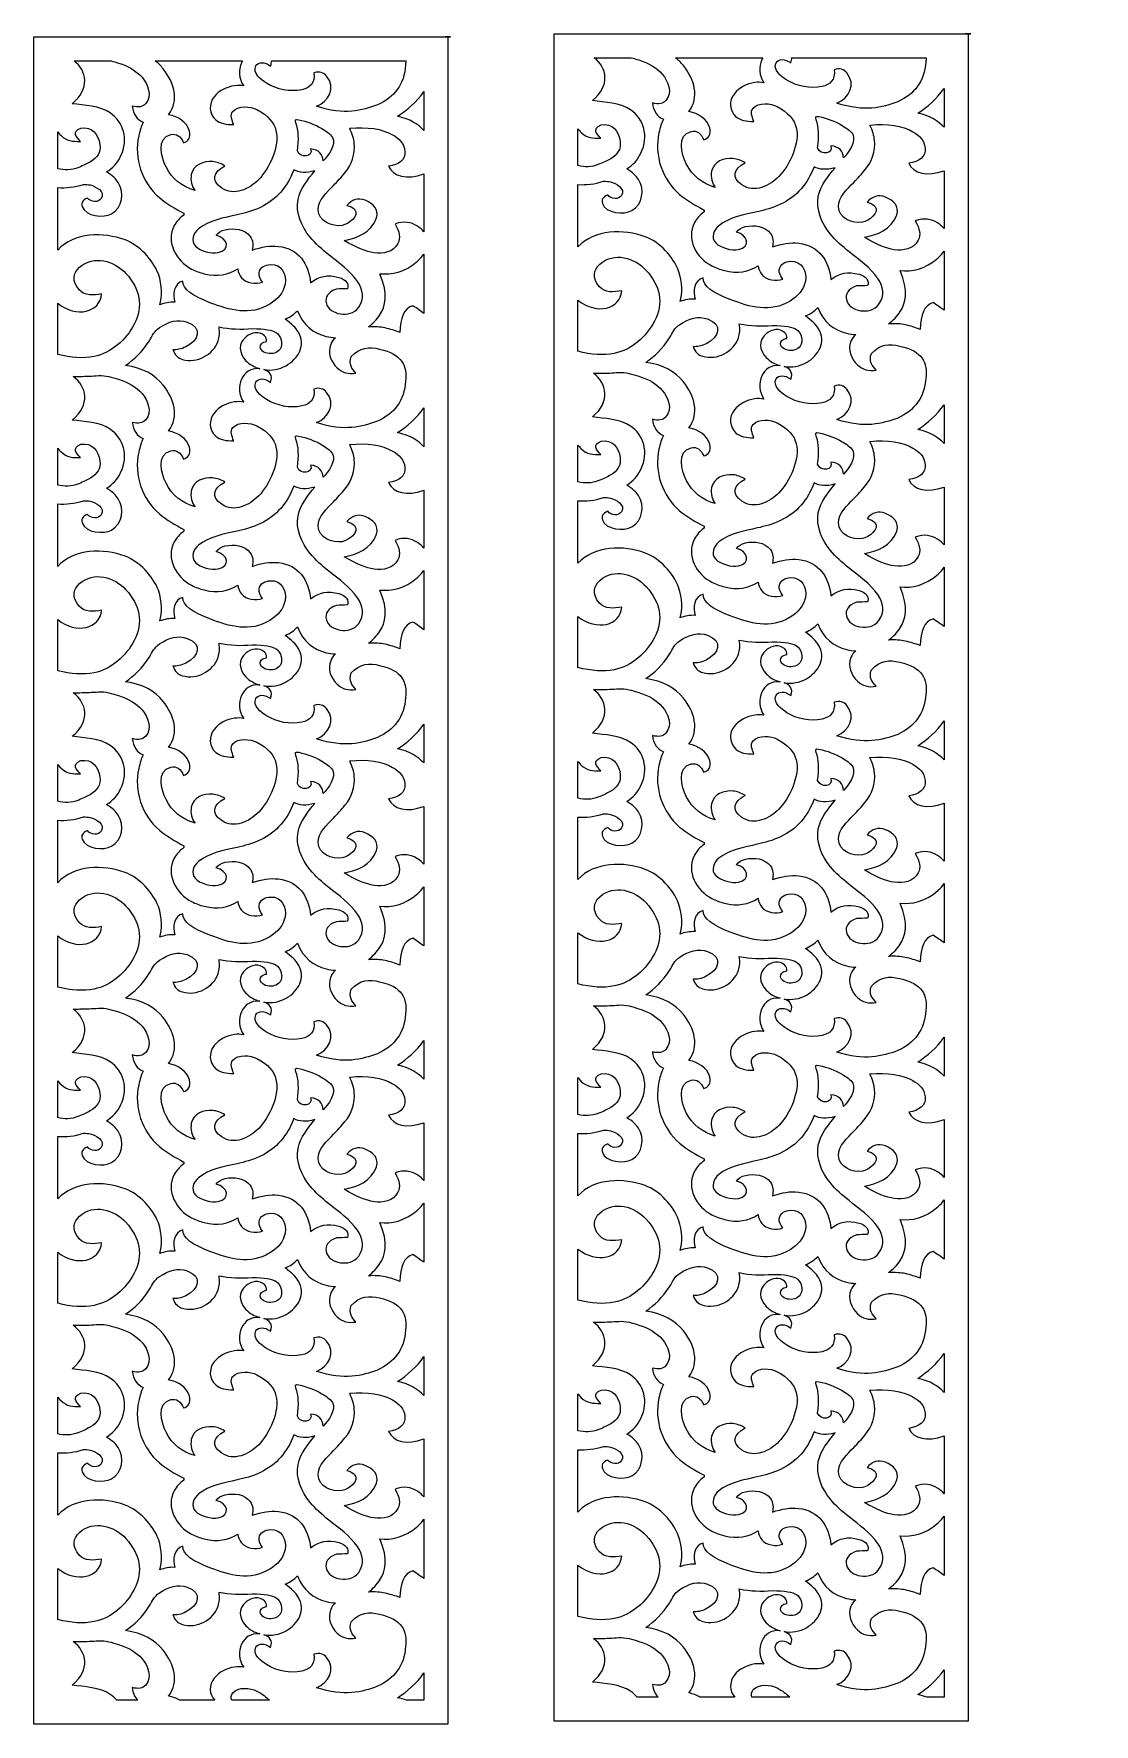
# Model space of a CAD drawing. Header units: centimetres. Extents: x 17 to 28.9, y -9.5 to 9.5.
import ezdxf

# ---------------------------------------------------------------- set-up
doc = ezdxf.new("R2010")
doc.units = ezdxf.units.CM
doc.header["$MEASUREMENT"] = 0
doc.layers.add('layer 1', color=7, linetype='Continuous')

msp = doc.modelspace()

# ---------------------------------------------------------------- linework, layer by layer
at = {"layer": 'layer 1', "color": 250}
for points, knots in [([(27.48861, -9.46485), (27.48861, -9.46485), (27.48861, 9.53516), (27.48861, 9.53516), (27.48861, 9.53516), (27.23113, 9.53516), (28.90808, 9.53516), (22.82826, 9.53516), (22.82826, 9.53516), (22.82826, 9.53516), (22.82826, -9.46485), (22.82826, -9.46485), (22.82826, -9.46485), (24.6422, -9.46485), (26.66111, -9.46485), (27.48861, -9.46485)], [0, 0, 0, 0, 0.2, 0.2, 0.2, 0.2, 0.4, 0.4, 0.4, 0.4, 0.6, 0.6, 0.6, 0.6, 1, 1, 1, 1]), ([(23.09712, 7.13455), (23.2806, 7.33572), (23.61207, 7.33929), (23.85533, 7.24965), (23.85533, 7.24965), (24.01311, 7.19151), (24.17279, 7.02399), (24.23005, 6.86555), (24.23005, 6.86555), (24.27673, 6.73639), (24.27333, 6.60513), (24.24615, 6.51994), (24.24615, 6.51994), (24.29951, 6.53897), (24.35519, 6.55107), (24.41596, 6.5479), (24.41596, 6.5479), (24.38765, 6.63362), (24.40374, 6.76187), (24.50585, 6.78563), (24.50585, 6.78563), (24.49879, 6.69541), (24.62528, 6.61316), (24.81093, 6.54265), (24.81093, 6.54265), (25.03657, 6.45695), (25.25814, 6.39059), (25.48424, 6.52619), (25.48424, 6.52619), (25.57361, 6.57979), (25.63972, 6.65754), (25.65685, 6.75043), (25.65685, 6.75043), (25.67687, 6.85905), (25.61888, 6.9814), (25.49122, 6.97309), (25.49122, 6.97309), (25.43081, 6.96916), (25.37353, 6.94469), (25.36349, 6.87842), (25.36349, 6.87842), (25.35785, 6.84114), (25.37738, 6.80701), (25.40221, 6.77354), (25.40221, 6.77354), (25.32818, 6.74497), (25.21679, 6.76182), (25.16504, 6.82419), (25.16504, 6.82419), (25.14298, 6.85077), (25.13075, 6.88447), (25.12375, 6.92338), (25.12375, 6.92338), (25.01775, 6.85545), (24.89495, 6.82953), (24.74608, 6.86877), (24.74608, 6.86877), (24.69664, 6.88181), (24.64833, 6.8989), (24.60379, 6.92157), (24.60379, 6.92157), (24.43209, 7.00896), (24.31058, 7.22517), (24.40946, 7.41075), (24.40946, 7.41075), (24.43432, 7.45741), (24.47171, 7.49721), (24.51753, 7.52961), (24.51753, 7.52961), (24.51753, 7.53665), (24.51753, 7.54369), (24.51753, 7.55073), (24.51753, 7.55073), (24.42051, 7.60197), (24.32494, 7.65525), (24.24192, 7.72598), (24.24192, 7.72598), (24.04562, 7.89322), (23.95182, 8.16743), (24.009, 8.42025), (24.009, 8.42025), (24.02332, 8.48353), (24.03792, 8.53454), (24.05905, 8.57353), (24.05905, 8.57353), (23.99298, 8.60285), (23.94219, 8.66535), (23.93715, 8.75632), (23.93715, 8.75632), (24.00298, 8.73708), (24.05525, 8.74798), (24.08733, 8.78428), (24.08733, 8.78428), (24.16505, 8.87223), (24.11183, 9.00431), (24.04617, 9.08067), (24.04617, 9.08067), (23.98221, 9.15505), (23.89174, 9.20671), (23.78113, 9.2411), (23.78113, 9.2411), (23.7543, 9.24953), (23.72644, 9.25864), (23.69766, 9.26629), (23.69766, 9.26629), (23.69766, 9.26629), (23.28123, 9.26629), (23.28123, 9.26629), (23.28123, 9.26629), (23.42388, 9.15482), (23.46602, 8.95204), (23.25973, 8.78295), (23.25973, 8.78295), (23.39951, 8.7632), (23.57138, 8.76097), (23.68945, 8.67885), (23.68945, 8.67885), (23.83538, 8.57734), (23.89865, 8.38717), (23.80564, 8.19057), (23.80564, 8.19057), (23.77064, 8.11659), (23.71667, 8.05886), (23.64747, 8.0142), (23.64747, 8.0142), (23.71181, 7.97558), (23.75276, 7.93622), (23.77809, 7.89638), (23.77809, 7.89638), (23.85095, 7.78179), (23.82584, 7.61329), (23.70271, 7.54418), (23.70271, 7.54418), (23.61653, 7.49581), (23.40909, 7.51115), (23.37248, 7.62476), (23.37248, 7.62476), (23.36063, 7.66155), (23.36951, 7.69424), (23.43231, 7.72059), (23.43231, 7.72059), (23.47088, 7.67185), (23.55526, 7.66443), (23.58684, 7.71528), (23.58684, 7.71528), (23.63556, 7.79376), (23.5241, 7.85338), (23.4617, 7.86782), (23.4617, 7.86782), (23.43895, 7.87308), (23.4139, 7.87544), (23.3861, 7.87439), (23.3861, 7.87439), (23.28454, 7.84211), (23.18897, 7.8318), (23.09712, 7.83784), (23.09712, 7.83784), (23.09712, 7.83784), (23.09712, 7.13455), (23.09712, 7.13455)], [0, 0, 0, 0, 0.02439024, 0.02439024, 0.02439024, 0.02439024, 0.04878049, 0.04878049, 0.04878049, 0.04878049, 0.07317073, 0.07317073, 0.07317073, 0.07317073, 0.09756098, 0.09756098, 0.09756098, 0.09756098, 0.12195122, 0.12195122, 0.12195122, 0.12195122, 0.14634146, 0.14634146, 0.14634146, 0.14634146, 0.17073171, 0.17073171, 0.17073171, 0.17073171, 0.19512195, 0.19512195, 0.19512195, 0.19512195, 0.2195122, 0.2195122, 0.2195122, 0.2195122, 0.24390244, 0.24390244, 0.24390244, 0.24390244, 0.26829268, 0.26829268, 0.26829268, 0.26829268, 0.29268293, 0.29268293, 0.29268293, 0.29268293, 0.31707317, 0.31707317, 0.31707317, 0.31707317, 0.34146341, 0.34146341, 0.34146341, 0.34146341, 0.36585366, 0.36585366, 0.36585366, 0.36585366, 0.3902439, 0.3902439, 0.3902439, 0.3902439, 0.41463415, 0.41463415, 0.41463415, 0.41463415, 0.43902439, 0.43902439, 0.43902439, 0.43902439, 0.46341463, 0.46341463, 0.46341463, 0.46341463, 0.48780488, 0.48780488, 0.48780488, 0.48780488, 0.51219512, 0.51219512, 0.51219512, 0.51219512, 0.53658537, 0.53658537, 0.53658537, 0.53658537, 0.56097561, 0.56097561, 0.56097561, 0.56097561, 0.58536585, 0.58536585, 0.58536585, 0.58536585, 0.6097561, 0.6097561, 0.6097561, 0.6097561, 0.63414634, 0.63414634, 0.63414634, 0.63414634, 0.65853659, 0.65853659, 0.65853659, 0.65853659, 0.68292683, 0.68292683, 0.68292683, 0.68292683, 0.70731707, 0.70731707, 0.70731707, 0.70731707, 0.73170732, 0.73170732, 0.73170732, 0.73170732, 0.75609756, 0.75609756, 0.75609756, 0.75609756, 0.7804878, 0.7804878, 0.7804878, 0.7804878, 0.80487805, 0.80487805, 0.80487805, 0.80487805, 0.82926829, 0.82926829, 0.82926829, 0.82926829, 0.85365854, 0.85365854, 0.85365854, 0.85365854, 0.87804878, 0.87804878, 0.87804878, 0.87804878, 0.90243902, 0.90243902, 0.90243902, 0.90243902, 0.92682927, 0.92682927, 0.92682927, 0.92682927, 0.95121951, 0.95121951, 0.95121951, 0.95121951, 1, 1, 1, 1]), ([(24.34555, 8.65976), (24.45268, 8.63809), (24.55004, 8.57794), (24.58083, 8.47545), (24.58083, 8.47545), (24.60284, 8.40218), (24.5617, 8.35681), (24.51333, 8.34306), (24.51333, 8.34306), (24.48068, 8.41544), (24.43279, 8.45127), (24.37108, 8.43636), (24.37108, 8.43636), (24.20391, 8.39596), (24.26375, 8.17674), (24.31683, 8.07079), (24.31683, 8.07079), (24.38535, 7.934), (24.49631, 7.8484), (24.64311, 7.80602), (24.64311, 7.80602), (24.60758, 7.84909), (24.58777, 7.92154), (24.60112, 7.98667), (24.60112, 7.98667), (24.62373, 8.09706), (24.74082, 8.14065), (24.84233, 8.13096), (24.84233, 8.13096), (24.88948, 8.12645), (24.93459, 8.10969), (24.97805, 8.08308), (24.97805, 8.08308), (24.84965, 8.01053), (24.82035, 7.91974), (24.94355, 7.83344), (24.94355, 7.83344), (25.07989, 7.73794), (25.25622, 7.82267), (25.35944, 7.92857), (25.35944, 7.92857), (25.47956, 8.0518), (25.59849, 8.30974), (25.55416, 8.48101), (25.55416, 8.48101), (25.53138, 8.56902), (25.46742, 8.64979), (25.33899, 8.71628), (25.33899, 8.71628), (25.26595, 8.7541), (25.12958, 8.766), (25.06906, 8.6971), (25.06906, 8.6971), (25.03264, 8.65562), (25.05802, 8.60135), (25.07798, 8.5482), (25.07798, 8.5482), (24.99238, 8.54687), (24.92253, 8.56208), (24.87577, 8.60153), (24.87577, 8.60153), (24.79852, 8.66669), (24.79585, 8.78419), (24.85742, 8.86087), (24.85742, 8.86087), (24.91267, 8.92968), (25.00027, 8.97355), (25.08672, 8.98612), (25.08672, 8.98612), (25.12136, 8.99116), (25.15599, 8.99085), (25.19062, 8.98426), (25.19062, 8.98426), (25.13323, 9.06555), (25.13009, 9.16654), (25.16591, 9.24368), (25.16591, 9.24368), (25.16953, 9.25148), (25.17355, 9.25903), (25.17795, 9.26629), (25.17795, 9.26629), (25.17795, 9.26629), (24.19401, 9.26629), (24.19401, 9.26629), (24.19401, 9.26629), (24.22801, 9.23959), (24.25811, 9.20952), (24.2847, 9.17641), (24.2847, 9.17641), (24.40685, 9.0243), (24.46811, 8.82206), (24.34555, 8.65976)], [0, 0, 0, 0, 0.04166667, 0.04166667, 0.04166667, 0.04166667, 0.08333333, 0.08333333, 0.08333333, 0.08333333, 0.125, 0.125, 0.125, 0.125, 0.16666667, 0.16666667, 0.16666667, 0.16666667, 0.20833333, 0.20833333, 0.20833333, 0.20833333, 0.25, 0.25, 0.25, 0.25, 0.29166667, 0.29166667, 0.29166667, 0.29166667, 0.33333333, 0.33333333, 0.33333333, 0.33333333, 0.375, 0.375, 0.375, 0.375, 0.41666667, 0.41666667, 0.41666667, 0.41666667, 0.45833333, 0.45833333, 0.45833333, 0.45833333, 0.5, 0.5, 0.5, 0.5, 0.54166667, 0.54166667, 0.54166667, 0.54166667, 0.58333333, 0.58333333, 0.58333333, 0.58333333, 0.625, 0.625, 0.625, 0.625, 0.66666667, 0.66666667, 0.66666667, 0.66666667, 0.70833333, 0.70833333, 0.70833333, 0.70833333, 0.75, 0.75, 0.75, 0.75, 0.79166667, 0.79166667, 0.79166667, 0.79166667, 0.83333333, 0.83333333, 0.83333333, 0.83333333, 0.875, 0.875, 0.875, 0.875, 0.91666667, 0.91666667, 0.91666667, 0.91666667, 1, 1, 1, 1]), ([(25.5023, 9.26629), (25.50428, 9.24913), (25.50156, 9.22939), (25.49286, 9.20682), (25.49286, 9.20682), (25.42644, 9.25958), (25.3542, 9.25553), (25.32893, 9.20986), (25.32893, 9.20986), (25.28429, 9.12918), (25.38916, 9.04956), (25.44786, 9.01383), (25.44786, 9.01383), (25.56424, 8.94301), (25.7104, 8.91239), (25.84448, 8.94094), (25.84448, 8.94094), (25.93854, 8.96098), (25.99364, 9.01598), (25.98212, 9.13077), (25.98212, 9.13077), (26.04438, 9.15264), (26.09278, 9.13322), (26.12455, 9.09436), (26.12455, 9.09436), (26.22962, 8.96582), (26.15016, 8.80713), (26.01037, 8.75417), (26.01037, 8.75417), (26.33007, 8.65067), (26.51768, 8.70568), (26.69764, 8.76987), (26.69764, 8.76987), (26.88394, 8.85644), (26.99981, 8.99813), (27.01278, 9.22036), (27.01278, 9.22036), (27.01462, 9.23594), (27.01581, 9.25127), (27.01627, 9.26629), (27.01627, 9.26629), (27.01627, 9.26629), (25.5023, 9.26629), (25.5023, 9.26629)], [0, 0, 0, 0, 0.08333333, 0.08333333, 0.08333333, 0.08333333, 0.16666667, 0.16666667, 0.16666667, 0.16666667, 0.25, 0.25, 0.25, 0.25, 0.33333333, 0.33333333, 0.33333333, 0.33333333, 0.41666667, 0.41666667, 0.41666667, 0.41666667, 0.5, 0.5, 0.5, 0.5, 0.58333333, 0.58333333, 0.58333333, 0.58333333, 0.66666667, 0.66666667, 0.66666667, 0.66666667, 0.75, 0.75, 0.75, 0.75, 0.83333333, 0.83333333, 0.83333333, 0.83333333, 1, 1, 1, 1]), ([(27.21974, 8.92044), (27.13485, 8.80114), (27.03296, 8.71298), (26.92219, 8.64112), (26.92219, 8.64112), (27.06331, 8.6115), (27.15156, 8.55251), (27.21974, 8.48236), (27.21974, 8.48236), (27.21974, 8.48236), (27.21974, 8.92044), (27.21974, 8.92044)], [0, 0, 0, 0, 0.25, 0.25, 0.25, 0.25, 0.5, 0.5, 0.5, 0.5, 1, 1, 1, 1]), ([(25.94457, 8.2735), (26.03718, 8.26713), (26.08326, 8.21148), (26.08446, 8.13928), (26.08446, 8.13928), (26.14374, 8.19275), (26.23379, 8.32338), (26.18951, 8.40396), (26.18951, 8.40396), (26.1668, 8.44528), (26.11778, 8.47517), (26.07013, 8.50353), (26.07013, 8.50353), (25.99108, 8.55057), (25.9035, 8.58242), (25.80965, 8.6029), (25.80965, 8.6029), (25.77072, 8.61139), (25.76631, 8.60083), (25.77935, 8.56662), (25.77935, 8.56662), (25.81045, 8.48501), (25.81293, 8.37716), (25.79523, 8.25082), (25.79523, 8.25082), (25.82553, 8.16021), (25.97852, 8.18329), (25.94457, 8.2735)], [0, 0, 0, 0, 0.125, 0.125, 0.125, 0.125, 0.25, 0.25, 0.25, 0.25, 0.375, 0.375, 0.375, 0.375, 0.5, 0.5, 0.5, 0.5, 0.625, 0.625, 0.625, 0.625, 0.75, 0.75, 0.75, 0.75, 1, 1, 1, 1]), ([(23.09712, 8.05061), (23.17183, 8.03341), (23.25063, 8.03132), (23.33319, 8.06538), (23.33319, 8.06538), (23.38727, 8.08769), (23.43098, 8.10814), (23.46552, 8.12895), (23.46552, 8.12895), (23.54084, 8.17433), (23.58346, 8.23177), (23.57199, 8.32416), (23.57199, 8.32416), (23.55794, 8.43746), (23.48344, 8.53059), (23.35835, 8.50952), (23.35835, 8.50952), (23.25035, 8.4639), (23.30695, 8.41142), (23.35386, 8.35935), (23.35386, 8.35935), (23.26256, 8.35935), (23.20316, 8.35813), (23.13079, 8.42705), (23.13079, 8.42705), (23.11942, 8.43789), (23.10818, 8.45058), (23.09712, 8.4656), (23.09712, 8.4656), (23.09712, 8.4656), (23.09712, 8.05061), (23.09712, 8.05061)], [0, 0, 0, 0, 0.11111111, 0.11111111, 0.11111111, 0.11111111, 0.22222222, 0.22222222, 0.22222222, 0.22222222, 0.33333333, 0.33333333, 0.33333333, 0.33333333, 0.44444444, 0.44444444, 0.44444444, 0.44444444, 0.55555556, 0.55555556, 0.55555556, 0.55555556, 0.66666667, 0.66666667, 0.66666667, 0.66666667, 0.77777778, 0.77777778, 0.77777778, 0.77777778, 1, 1, 1, 1]), ([(27.21974, 7.99337), (27.02442, 7.92266), (26.87656, 7.96204), (26.82044, 8.07814), (26.82044, 8.07814), (26.93575, 8.09342), (27.01503, 8.15062), (27.00528, 8.24839), (27.00528, 8.24839), (26.9964, 8.33744), (26.94191, 8.38991), (26.8677, 8.43248), (26.8677, 8.43248), (26.74866, 8.50076), (26.5809, 8.52525), (26.38391, 8.50754), (26.38391, 8.50754), (26.41542, 8.44065), (26.43044, 8.38555), (26.43545, 8.33758), (26.43545, 8.33758), (26.44828, 8.21484), (26.40645, 8.0986), (26.33095, 8.00556), (26.33095, 8.00556), (26.28962, 7.95462), (26.24527, 7.90787), (26.20177, 7.86243), (26.20177, 7.86243), (26.13203, 7.7896), (26.02698, 7.69807), (26.02926, 7.58885), (26.02926, 7.58885), (26.03197, 7.45963), (26.1871, 7.39247), (26.30076, 7.41297), (26.30076, 7.41297), (26.36528, 7.4246), (26.50317, 7.52072), (26.43792, 7.59431), (26.43792, 7.59431), (26.4186, 7.6161), (26.38618, 7.62836), (26.351, 7.63862), (26.351, 7.63862), (26.40802, 7.70333), (26.4785, 7.72815), (26.55757, 7.69611), (26.55757, 7.69611), (26.64488, 7.66073), (26.71774, 7.59461), (26.68502, 7.49724), (26.68502, 7.49724), (26.62822, 7.32823), (26.461, 7.26932), (26.32137, 7.24365), (26.32137, 7.24365), (26.45732, 7.16039), (26.56734, 7.11747), (26.65835, 7.10411), (26.65835, 7.10411), (26.75981, 7.08921), (26.87506, 7.10946), (26.92732, 7.20958), (26.92732, 7.20958), (26.95789, 7.26813), (26.9468, 7.34093), (26.89407, 7.42797), (26.89407, 7.42797), (26.99573, 7.46667), (27.07555, 7.4486), (27.14553, 7.40493), (27.14553, 7.40493), (27.17662, 7.38553), (27.20118, 7.36417), (27.21974, 7.34148), (27.21974, 7.34148), (27.21974, 7.34148), (27.21974, 7.99337), (27.21974, 7.99337)], [0, 0, 0, 0, 0.04761905, 0.04761905, 0.04761905, 0.04761905, 0.0952381, 0.0952381, 0.0952381, 0.0952381, 0.14285714, 0.14285714, 0.14285714, 0.14285714, 0.19047619, 0.19047619, 0.19047619, 0.19047619, 0.23809524, 0.23809524, 0.23809524, 0.23809524, 0.28571429, 0.28571429, 0.28571429, 0.28571429, 0.33333333, 0.33333333, 0.33333333, 0.33333333, 0.38095238, 0.38095238, 0.38095238, 0.38095238, 0.42857143, 0.42857143, 0.42857143, 0.42857143, 0.47619048, 0.47619048, 0.47619048, 0.47619048, 0.52380952, 0.52380952, 0.52380952, 0.52380952, 0.57142857, 0.57142857, 0.57142857, 0.57142857, 0.61904762, 0.61904762, 0.61904762, 0.61904762, 0.66666667, 0.66666667, 0.66666667, 0.66666667, 0.71428571, 0.71428571, 0.71428571, 0.71428571, 0.76190476, 0.76190476, 0.76190476, 0.76190476, 0.80952381, 0.80952381, 0.80952381, 0.80952381, 0.85714286, 0.85714286, 0.85714286, 0.85714286, 0.9047619, 0.9047619, 0.9047619, 0.9047619, 1, 1, 1, 1]), ([(25.75607, 8.03881), (25.8171, 8.00519), (25.89307, 7.99748), (25.9909, 8.02763), (25.9909, 8.02763), (25.916, 7.93171), (25.82576, 7.8289), (25.80269, 7.70566), (25.80269, 7.70566), (25.77449, 7.55507), (25.83746, 7.40241), (25.939, 7.27938), (25.939, 7.27938), (25.99969, 7.20585), (26.07263, 7.1418), (26.14894, 7.08034), (26.14894, 7.08034), (26.26268, 6.98871), (26.38852, 6.90371), (26.47202, 6.78154), (26.47202, 6.78154), (26.53495, 6.68945), (26.55384, 6.58489), (26.48516, 6.49127), (26.48516, 6.49127), (26.43306, 6.42025), (26.34901, 6.40656), (26.27889, 6.41718), (26.27889, 6.41718), (26.20762, 6.42797), (26.13564, 6.46642), (26.11884, 6.54286), (26.11884, 6.54286), (26.10625, 6.60014), (26.13629, 6.66221), (26.23395, 6.69554), (26.23395, 6.69554), (26.27526, 6.69704), (26.31657, 6.69854), (26.35788, 6.70005), (26.35788, 6.70005), (26.37442, 6.75433), (26.34903, 6.80392), (26.26069, 6.82766), (26.26069, 6.82766), (26.13591, 6.8612), (26.04434, 6.845), (25.94327, 6.76764), (25.94327, 6.76764), (25.9207, 6.98502), (25.81061, 7.14933), (25.58154, 7.17676), (25.58154, 7.17676), (25.48963, 7.18777), (25.3908, 7.17107), (25.28711, 7.13498), (25.28711, 7.13498), (25.29656, 7.189), (25.29826, 7.24174), (25.26314, 7.28833), (25.26314, 7.28833), (25.19859, 7.37399), (25.08224, 7.3855), (24.98412, 7.36439), (24.98412, 7.36439), (24.93491, 7.35381), (24.90168, 7.33193), (24.8813, 7.30099), (24.8813, 7.30099), (25.01607, 7.27025), (25.04392, 7.13431), (24.90507, 7.10616), (24.90507, 7.10616), (24.8268, 7.09028), (24.70456, 7.12291), (24.64813, 7.17998), (24.64813, 7.17998), (24.58874, 7.24004), (24.62458, 7.32708), (24.68273, 7.37433), (24.68273, 7.37433), (24.79947, 7.46921), (24.97221, 7.50006), (25.1157, 7.53186), (25.1157, 7.53186), (25.19902, 7.55033), (25.28856, 7.57387), (25.37813, 7.61624), (25.37813, 7.61624), (25.56393, 7.70412), (25.67974, 7.84631), (25.75607, 8.03881)], [0, 0, 0, 0, 0.04166667, 0.04166667, 0.04166667, 0.04166667, 0.08333333, 0.08333333, 0.08333333, 0.08333333, 0.125, 0.125, 0.125, 0.125, 0.16666667, 0.16666667, 0.16666667, 0.16666667, 0.20833333, 0.20833333, 0.20833333, 0.20833333, 0.25, 0.25, 0.25, 0.25, 0.29166667, 0.29166667, 0.29166667, 0.29166667, 0.33333333, 0.33333333, 0.33333333, 0.33333333, 0.375, 0.375, 0.375, 0.375, 0.41666667, 0.41666667, 0.41666667, 0.41666667, 0.45833333, 0.45833333, 0.45833333, 0.45833333, 0.5, 0.5, 0.5, 0.5, 0.54166667, 0.54166667, 0.54166667, 0.54166667, 0.58333333, 0.58333333, 0.58333333, 0.58333333, 0.625, 0.625, 0.625, 0.625, 0.66666667, 0.66666667, 0.66666667, 0.66666667, 0.70833333, 0.70833333, 0.70833333, 0.70833333, 0.75, 0.75, 0.75, 0.75, 0.79166667, 0.79166667, 0.79166667, 0.79166667, 0.83333333, 0.83333333, 0.83333333, 0.83333333, 0.875, 0.875, 0.875, 0.875, 0.91666667, 0.91666667, 0.91666667, 0.91666667, 1, 1, 1, 1]), ([(23.09712, 5.95974), (23.24785, 5.92183), (23.38521, 5.91197), (23.50618, 5.93626), (23.50618, 5.93626), (23.70133, 5.97543), (23.86801, 6.12515), (23.95863, 6.29886), (23.95863, 6.29886), (24.06583, 6.50436), (24.01936, 6.7019), (23.86539, 6.87145), (23.86539, 6.87145), (23.73531, 7.0147), (23.50274, 7.0835), (23.34277, 6.94093), (23.34277, 6.94093), (23.27242, 6.87823), (23.25113, 6.78418), (23.3391, 6.68673), (23.3391, 6.68673), (23.40375, 6.61512), (23.49696, 6.62602), (23.59139, 6.64044), (23.59139, 6.64044), (23.57183, 6.43221), (23.30999, 6.36741), (23.09712, 6.53574), (23.09712, 6.53574), (23.09712, 6.53574), (23.09712, 5.95974), (23.09712, 5.95974)], [0, 0, 0, 0, 0.11111111, 0.11111111, 0.11111111, 0.11111111, 0.22222222, 0.22222222, 0.22222222, 0.22222222, 0.33333333, 0.33333333, 0.33333333, 0.33333333, 0.44444444, 0.44444444, 0.44444444, 0.44444444, 0.55555556, 0.55555556, 0.55555556, 0.55555556, 0.66666667, 0.66666667, 0.66666667, 0.66666667, 0.77777778, 0.77777778, 0.77777778, 0.77777778, 1, 1, 1, 1]), ([(27.21974, 7.08891), (27.20189, 7.06262), (27.17904, 7.03721), (27.15175, 7.01343), (27.15175, 7.01343), (26.9978, 6.87924), (26.85809, 6.8561), (26.72292, 6.86844), (26.72292, 6.86844), (26.82554, 6.63629), (26.7825, 6.49815), (26.7243, 6.40704), (26.7243, 6.40704), (26.69101, 6.35491), (26.64608, 6.30849), (26.59392, 6.26984), (26.59392, 6.26984), (26.66503, 6.27351), (26.73163, 6.26904), (26.78163, 6.25828), (26.78163, 6.25828), (26.84048, 6.24561), (26.89716, 6.22736), (26.94879, 6.20695), (26.94879, 6.20695), (26.95506, 6.36675), (26.99194, 6.48414), (27.0962, 6.50826), (27.0962, 6.50826), (27.13738, 6.47943), (27.17856, 6.45061), (27.21974, 6.42178), (27.21974, 6.42178), (27.21974, 6.42178), (27.21974, 7.08891), (27.21974, 7.08891)], [0, 0, 0, 0, 0.1, 0.1, 0.1, 0.1, 0.2, 0.2, 0.2, 0.2, 0.3, 0.3, 0.3, 0.3, 0.4, 0.4, 0.4, 0.4, 0.5, 0.5, 0.5, 0.5, 0.6, 0.6, 0.6, 0.6, 0.7, 0.7, 0.7, 0.7, 0.8, 0.8, 0.8, 0.8, 1, 1, 1, 1]), ([(24.34555, 5.09812), (24.45268, 5.07645), (24.55004, 5.0163), (24.58083, 4.91381), (24.58083, 4.91381), (24.60284, 4.84054), (24.5617, 4.79517), (24.51333, 4.78142), (24.51333, 4.78142), (24.48068, 4.8538), (24.43279, 4.88963), (24.37108, 4.87472), (24.37108, 4.87472), (24.20391, 4.83432), (24.26375, 4.6151), (24.31683, 4.50915), (24.31683, 4.50915), (24.38535, 4.37236), (24.49631, 4.28676), (24.64311, 4.24438), (24.64311, 4.24438), (24.60758, 4.28745), (24.58777, 4.3599), (24.60112, 4.42503), (24.60112, 4.42503), (24.62373, 4.53542), (24.74082, 4.57901), (24.84233, 4.56932), (24.84233, 4.56932), (24.88948, 4.56481), (24.93459, 4.54805), (24.97805, 4.52144), (24.97805, 4.52144), (24.84965, 4.44889), (24.82035, 4.3581), (24.94355, 4.2718), (24.94355, 4.2718), (25.07989, 4.17629), (25.25622, 4.26103), (25.35944, 4.36693), (25.35944, 4.36693), (25.47956, 4.49016), (25.59849, 4.74809), (25.55416, 4.91937), (25.55416, 4.91937), (25.53138, 5.00738), (25.46742, 5.08815), (25.33899, 5.15464), (25.33899, 5.15464), (25.26595, 5.19245), (25.12958, 5.20436), (25.06906, 5.13546), (25.06906, 5.13546), (25.03264, 5.09398), (25.05802, 5.03971), (25.07798, 4.98656), (25.07798, 4.98656), (24.99238, 4.98523), (24.92253, 5.00044), (24.87577, 5.03989), (24.87577, 5.03989), (24.79852, 5.10505), (24.79585, 5.22255), (24.85742, 5.29923), (24.85742, 5.29923), (24.91267, 5.36803), (25.00027, 5.41191), (25.08672, 5.42448), (25.08672, 5.42448), (25.12136, 5.42952), (25.15599, 5.42921), (25.19062, 5.42262), (25.19062, 5.42262), (25.13323, 5.50391), (25.13009, 5.6049), (25.16591, 5.68204), (25.16591, 5.68204), (25.20036, 5.75623), (25.27085, 5.80836), (25.36378, 5.79969), (25.36378, 5.79969), (25.36687, 5.79941), (25.36996, 5.79906), (25.37304, 5.79868), (25.37304, 5.79868), (25.31389, 5.81498), (25.25908, 5.84526), (25.21625, 5.88948), (25.21625, 5.88948), (25.13506, 5.97331), (25.12523, 6.08234), (25.21973, 6.15984), (25.21973, 6.15984), (25.27821, 6.2078), (25.36503, 6.22631), (25.42469, 6.1697), (25.42469, 6.1697), (25.44243, 6.15287), (25.45035, 6.13158), (25.44846, 6.10582), (25.44846, 6.10582), (25.42545, 6.10242), (25.40401, 6.09567), (25.39154, 6.08086), (25.39154, 6.08086), (25.34779, 6.02891), (25.40834, 5.98346), (25.45527, 5.97274), (25.45527, 5.97274), (25.50971, 5.96031), (25.57036, 5.97638), (25.59964, 6.01887), (25.59964, 6.01887), (25.63776, 6.07419), (25.61214, 6.17188), (25.55622, 6.20579), (25.55622, 6.20579), (25.51133, 6.23302), (25.43076, 6.2506), (25.28469, 6.25049), (25.28469, 6.25049), (25.16095, 6.24123), (25.03721, 6.24314), (24.91347, 6.26959), (24.91347, 6.26959), (24.92279, 6.20732), (24.91787, 6.15613), (24.9033, 6.11244), (24.9033, 6.11244), (24.85029, 5.95353), (24.66253, 5.85708), (24.50127, 5.90377), (24.50127, 5.90377), (24.45193, 5.91805), (24.41419, 5.95181), (24.39469, 6.01328), (24.39469, 6.01328), (24.43219, 6.00759), (24.48932, 6.01901), (24.54079, 6.04519), (24.54079, 6.04519), (24.6841, 6.1181), (24.73261, 6.26009), (24.5552, 6.32401), (24.5552, 6.32401), (24.45155, 6.36135), (24.3479, 6.33106), (24.24425, 6.26161), (24.24425, 6.26161), (24.17752, 6.2169), (24.16986, 6.17686), (24.12753, 6.11043), (24.12753, 6.11043), (24.0506, 5.98974), (23.95897, 5.90476), (23.86084, 5.83556), (23.86084, 5.83556), (24.0565, 5.80899), (24.19191, 5.73031), (24.2847, 5.61477), (24.2847, 5.61477), (24.40685, 5.46266), (24.46811, 5.26042), (24.34555, 5.09812)], [0, 0, 0, 0, 0.02380952, 0.02380952, 0.02380952, 0.02380952, 0.04761905, 0.04761905, 0.04761905, 0.04761905, 0.07142857, 0.07142857, 0.07142857, 0.07142857, 0.0952381, 0.0952381, 0.0952381, 0.0952381, 0.11904762, 0.11904762, 0.11904762, 0.11904762, 0.14285714, 0.14285714, 0.14285714, 0.14285714, 0.16666667, 0.16666667, 0.16666667, 0.16666667, 0.19047619, 0.19047619, 0.19047619, 0.19047619, 0.21428571, 0.21428571, 0.21428571, 0.21428571, 0.23809524, 0.23809524, 0.23809524, 0.23809524, 0.26190476, 0.26190476, 0.26190476, 0.26190476, 0.28571429, 0.28571429, 0.28571429, 0.28571429, 0.30952381, 0.30952381, 0.30952381, 0.30952381, 0.33333333, 0.33333333, 0.33333333, 0.33333333, 0.35714286, 0.35714286, 0.35714286, 0.35714286, 0.38095238, 0.38095238, 0.38095238, 0.38095238, 0.4047619, 0.4047619, 0.4047619, 0.4047619, 0.42857143, 0.42857143, 0.42857143, 0.42857143, 0.45238095, 0.45238095, 0.45238095, 0.45238095, 0.47619048, 0.47619048, 0.47619048, 0.47619048, 0.5, 0.5, 0.5, 0.5, 0.52380952, 0.52380952, 0.52380952, 0.52380952, 0.54761905, 0.54761905, 0.54761905, 0.54761905, 0.57142857, 0.57142857, 0.57142857, 0.57142857, 0.5952381, 0.5952381, 0.5952381, 0.5952381, 0.61904762, 0.61904762, 0.61904762, 0.61904762, 0.64285714, 0.64285714, 0.64285714, 0.64285714, 0.66666667, 0.66666667, 0.66666667, 0.66666667, 0.69047619, 0.69047619, 0.69047619, 0.69047619, 0.71428571, 0.71428571, 0.71428571, 0.71428571, 0.73809524, 0.73809524, 0.73809524, 0.73809524, 0.76190476, 0.76190476, 0.76190476, 0.76190476, 0.78571429, 0.78571429, 0.78571429, 0.78571429, 0.80952381, 0.80952381, 0.80952381, 0.80952381, 0.83333333, 0.83333333, 0.83333333, 0.83333333, 0.85714286, 0.85714286, 0.85714286, 0.85714286, 0.88095238, 0.88095238, 0.88095238, 0.88095238, 0.9047619, 0.9047619, 0.9047619, 0.9047619, 0.92857143, 0.92857143, 0.92857143, 0.92857143, 0.95238095, 0.95238095, 0.95238095, 0.95238095, 1, 1, 1, 1]), ([(25.41782, 5.78911), (25.47926, 5.76972), (25.52372, 5.72518), (25.49286, 5.64518), (25.49286, 5.64518), (25.42644, 5.69794), (25.3542, 5.69389), (25.32893, 5.64822), (25.32893, 5.64822), (25.28429, 5.56754), (25.38916, 5.48792), (25.44786, 5.45219), (25.44786, 5.45219), (25.56424, 5.38136), (25.7104, 5.35074), (25.84448, 5.3793), (25.84448, 5.3793), (25.93854, 5.39934), (25.99364, 5.45434), (25.98212, 5.56913), (25.98212, 5.56913), (26.04438, 5.59099), (26.09278, 5.57158), (26.12455, 5.53272), (26.12455, 5.53272), (26.22962, 5.40418), (26.15016, 5.24549), (26.01037, 5.19253), (26.01037, 5.19253), (26.33007, 5.08903), (26.51768, 5.14404), (26.69764, 5.20822), (26.69764, 5.20822), (26.88394, 5.2948), (26.99981, 5.43649), (27.01278, 5.65872), (27.01278, 5.65872), (27.03258, 5.82671), (26.97828, 5.96466), (26.71909, 6.01954), (26.71909, 6.01954), (26.6062, 6.05093), (26.49803, 6.03992), (26.40022, 5.93563), (26.40022, 5.93563), (26.36746, 5.84469), (26.41235, 5.79811), (26.45267, 5.74893), (26.45267, 5.74893), (26.37094, 5.73598), (26.30001, 5.7526), (26.24309, 5.80754), (26.24309, 5.80754), (26.17274, 5.87545), (26.13113, 5.97786), (26.16993, 6.07289), (26.16993, 6.07289), (26.1816, 6.10147), (26.20013, 6.1265), (26.22373, 6.14828), (26.22373, 6.14828), (26.18817, 6.14915), (26.15312, 6.15378), (26.11934, 6.16255), (26.11934, 6.16255), (25.97507, 6.20001), (25.86116, 6.2865), (25.79653, 6.45261), (25.79653, 6.45261), (25.75895, 6.41215), (25.71315, 6.37992), (25.65743, 6.35761), (25.65743, 6.35761), (25.73116, 6.3058), (25.77754, 6.25839), (25.80537, 6.21397), (25.80537, 6.21397), (25.8978, 6.06646), (25.80353, 5.91082), (25.66813, 5.83307), (25.66813, 5.83307), (25.59406, 5.79054), (25.50351, 5.77594), (25.41782, 5.78911)], [0, 0, 0, 0, 0.04545455, 0.04545455, 0.04545455, 0.04545455, 0.09090909, 0.09090909, 0.09090909, 0.09090909, 0.13636364, 0.13636364, 0.13636364, 0.13636364, 0.18181818, 0.18181818, 0.18181818, 0.18181818, 0.22727273, 0.22727273, 0.22727273, 0.22727273, 0.27272727, 0.27272727, 0.27272727, 0.27272727, 0.31818182, 0.31818182, 0.31818182, 0.31818182, 0.36363636, 0.36363636, 0.36363636, 0.36363636, 0.40909091, 0.40909091, 0.40909091, 0.40909091, 0.45454545, 0.45454545, 0.45454545, 0.45454545, 0.5, 0.5, 0.5, 0.5, 0.54545455, 0.54545455, 0.54545455, 0.54545455, 0.59090909, 0.59090909, 0.59090909, 0.59090909, 0.63636364, 0.63636364, 0.63636364, 0.63636364, 0.68181818, 0.68181818, 0.68181818, 0.68181818, 0.72727273, 0.72727273, 0.72727273, 0.72727273, 0.77272727, 0.77272727, 0.77272727, 0.77272727, 0.81818182, 0.81818182, 0.81818182, 0.81818182, 0.86363636, 0.86363636, 0.86363636, 0.86363636, 0.90909091, 0.90909091, 0.90909091, 0.90909091, 1, 1, 1, 1]), ([(23.09712, 3.57291), (23.2806, 3.77408), (23.61207, 3.77765), (23.85533, 3.68801), (23.85533, 3.68801), (24.01311, 3.62987), (24.17279, 3.46235), (24.23005, 3.30391), (24.23005, 3.30391), (24.27673, 3.17475), (24.27333, 3.04349), (24.24615, 2.95829), (24.24615, 2.95829), (24.29951, 2.97733), (24.35519, 2.98943), (24.41596, 2.98626), (24.41596, 2.98626), (24.38765, 3.07198), (24.40374, 3.20023), (24.50585, 3.22399), (24.50585, 3.22399), (24.49879, 3.13377), (24.62528, 3.05152), (24.81093, 2.98101), (24.81093, 2.98101), (25.03657, 2.89531), (25.25814, 2.82895), (25.48424, 2.96455), (25.48424, 2.96455), (25.57361, 3.01815), (25.63972, 3.0959), (25.65685, 3.18879), (25.65685, 3.18879), (25.67687, 3.29741), (25.61888, 3.41976), (25.49122, 3.41145), (25.49122, 3.41145), (25.43081, 3.40752), (25.37353, 3.38304), (25.36349, 3.31678), (25.36349, 3.31678), (25.35785, 3.2795), (25.37738, 3.24537), (25.40221, 3.2119), (25.40221, 3.2119), (25.32818, 3.18333), (25.21679, 3.20018), (25.16504, 3.26255), (25.16504, 3.26255), (25.14298, 3.28913), (25.13075, 3.32283), (25.12375, 3.36174), (25.12375, 3.36174), (25.01775, 3.29381), (24.89495, 3.26789), (24.74608, 3.30713), (24.74608, 3.30713), (24.69664, 3.32016), (24.64833, 3.33726), (24.60379, 3.35993), (24.60379, 3.35993), (24.43209, 3.44732), (24.31058, 3.66353), (24.40946, 3.84911), (24.40946, 3.84911), (24.43432, 3.89577), (24.47171, 3.93556), (24.51753, 3.96797), (24.51753, 3.96797), (24.51753, 3.97501), (24.51753, 3.98205), (24.51753, 3.98909), (24.51753, 3.98909), (24.42051, 4.04033), (24.32494, 4.09361), (24.24192, 4.16434), (24.24192, 4.16434), (24.04562, 4.33158), (23.95182, 4.60579), (24.009, 4.85861), (24.009, 4.85861), (24.02332, 4.92189), (24.03792, 4.9729), (24.05905, 5.01189), (24.05905, 5.01189), (23.99298, 5.04121), (23.94219, 5.10371), (23.93715, 5.19467), (23.93715, 5.19467), (24.00298, 5.17544), (24.05525, 5.18634), (24.08733, 5.22264), (24.08733, 5.22264), (24.16505, 5.31059), (24.11183, 5.44267), (24.04617, 5.51903), (24.04617, 5.51903), (23.98221, 5.59341), (23.89174, 5.64506), (23.78113, 5.67946), (23.78113, 5.67946), (23.71215, 5.70112), (23.63633, 5.72738), (23.5557, 5.72136), (23.5557, 5.72136), (23.48844, 5.71634), (23.41796, 5.71321), (23.34559, 5.71223), (23.34559, 5.71223), (23.32111, 5.71189), (23.29642, 5.71181), (23.27157, 5.71197), (23.27157, 5.71197), (23.4219, 5.60225), (23.47062, 5.39416), (23.25973, 5.22131), (23.25973, 5.22131), (23.39951, 5.20156), (23.57138, 5.19933), (23.68945, 5.11721), (23.68945, 5.11721), (23.83538, 5.0157), (23.89865, 4.82553), (23.80564, 4.62893), (23.80564, 4.62893), (23.77064, 4.55495), (23.71667, 4.49722), (23.64747, 4.45256), (23.64747, 4.45256), (23.71181, 4.41394), (23.75276, 4.37458), (23.77809, 4.33474), (23.77809, 4.33474), (23.85095, 4.22015), (23.82584, 4.05165), (23.70271, 3.98254), (23.70271, 3.98254), (23.61653, 3.93417), (23.40909, 3.9495), (23.37248, 4.06312), (23.37248, 4.06312), (23.36063, 4.0999), (23.36951, 4.1326), (23.43231, 4.15895), (23.43231, 4.15895), (23.47088, 4.11021), (23.55526, 4.10278), (23.58684, 4.15364), (23.58684, 4.15364), (23.63556, 4.23212), (23.5241, 4.29174), (23.4617, 4.30618), (23.4617, 4.30618), (23.43895, 4.31144), (23.4139, 4.3138), (23.3861, 4.31275), (23.3861, 4.31275), (23.28454, 4.28047), (23.18897, 4.27016), (23.09712, 4.2762), (23.09712, 4.2762), (23.09712, 4.2762), (23.09712, 3.57291), (23.09712, 3.57291)], [0, 0, 0, 0, 0.02380952, 0.02380952, 0.02380952, 0.02380952, 0.04761905, 0.04761905, 0.04761905, 0.04761905, 0.07142857, 0.07142857, 0.07142857, 0.07142857, 0.0952381, 0.0952381, 0.0952381, 0.0952381, 0.11904762, 0.11904762, 0.11904762, 0.11904762, 0.14285714, 0.14285714, 0.14285714, 0.14285714, 0.16666667, 0.16666667, 0.16666667, 0.16666667, 0.19047619, 0.19047619, 0.19047619, 0.19047619, 0.21428571, 0.21428571, 0.21428571, 0.21428571, 0.23809524, 0.23809524, 0.23809524, 0.23809524, 0.26190476, 0.26190476, 0.26190476, 0.26190476, 0.28571429, 0.28571429, 0.28571429, 0.28571429, 0.30952381, 0.30952381, 0.30952381, 0.30952381, 0.33333333, 0.33333333, 0.33333333, 0.33333333, 0.35714286, 0.35714286, 0.35714286, 0.35714286, 0.38095238, 0.38095238, 0.38095238, 0.38095238, 0.4047619, 0.4047619, 0.4047619, 0.4047619, 0.42857143, 0.42857143, 0.42857143, 0.42857143, 0.45238095, 0.45238095, 0.45238095, 0.45238095, 0.47619048, 0.47619048, 0.47619048, 0.47619048, 0.5, 0.5, 0.5, 0.5, 0.52380952, 0.52380952, 0.52380952, 0.52380952, 0.54761905, 0.54761905, 0.54761905, 0.54761905, 0.57142857, 0.57142857, 0.57142857, 0.57142857, 0.5952381, 0.5952381, 0.5952381, 0.5952381, 0.61904762, 0.61904762, 0.61904762, 0.61904762, 0.64285714, 0.64285714, 0.64285714, 0.64285714, 0.66666667, 0.66666667, 0.66666667, 0.66666667, 0.69047619, 0.69047619, 0.69047619, 0.69047619, 0.71428571, 0.71428571, 0.71428571, 0.71428571, 0.73809524, 0.73809524, 0.73809524, 0.73809524, 0.76190476, 0.76190476, 0.76190476, 0.76190476, 0.78571429, 0.78571429, 0.78571429, 0.78571429, 0.80952381, 0.80952381, 0.80952381, 0.80952381, 0.83333333, 0.83333333, 0.83333333, 0.83333333, 0.85714286, 0.85714286, 0.85714286, 0.85714286, 0.88095238, 0.88095238, 0.88095238, 0.88095238, 0.9047619, 0.9047619, 0.9047619, 0.9047619, 0.92857143, 0.92857143, 0.92857143, 0.92857143, 0.95238095, 0.95238095, 0.95238095, 0.95238095, 1, 1, 1, 1]), ([(27.21974, 5.3588), (27.13485, 5.2395), (27.03296, 5.15134), (26.92219, 5.07948), (26.92219, 5.07948), (27.06331, 5.04986), (27.15156, 4.99087), (27.21974, 4.92072), (27.21974, 4.92072), (27.21974, 4.92072), (27.21974, 5.3588), (27.21974, 5.3588)], [0, 0, 0, 0, 0.25, 0.25, 0.25, 0.25, 0.5, 0.5, 0.5, 0.5, 1, 1, 1, 1]), ([(23.09712, 4.48897), (23.17183, 4.47176), (23.25063, 4.46968), (23.33319, 4.50374), (23.33319, 4.50374), (23.38727, 4.52605), (23.43098, 4.5465), (23.46552, 4.56731), (23.46552, 4.56731), (23.54084, 4.61269), (23.58346, 4.67013), (23.57199, 4.76252), (23.57199, 4.76252), (23.55794, 4.87582), (23.48344, 4.96894), (23.35835, 4.94788), (23.35835, 4.94788), (23.25035, 4.90226), (23.30695, 4.84978), (23.35386, 4.79771), (23.35386, 4.79771), (23.26256, 4.79771), (23.20316, 4.79649), (23.13079, 4.86541), (23.13079, 4.86541), (23.11942, 4.87625), (23.10818, 4.88893), (23.09712, 4.90396), (23.09712, 4.90396), (23.09712, 4.90396), (23.09712, 4.48897), (23.09712, 4.48897)], [0, 0, 0, 0, 0.11111111, 0.11111111, 0.11111111, 0.11111111, 0.22222222, 0.22222222, 0.22222222, 0.22222222, 0.33333333, 0.33333333, 0.33333333, 0.33333333, 0.44444444, 0.44444444, 0.44444444, 0.44444444, 0.55555556, 0.55555556, 0.55555556, 0.55555556, 0.66666667, 0.66666667, 0.66666667, 0.66666667, 0.77777778, 0.77777778, 0.77777778, 0.77777778, 1, 1, 1, 1]), ([(25.94457, 4.71186), (26.03718, 4.70549), (26.08326, 4.64984), (26.08446, 4.57764), (26.08446, 4.57764), (26.14374, 4.63111), (26.23379, 4.76174), (26.18951, 4.84231), (26.18951, 4.84231), (26.1668, 4.88364), (26.11778, 4.91353), (26.07013, 4.94189), (26.07013, 4.94189), (25.99108, 4.98893), (25.9035, 5.02078), (25.80965, 5.04126), (25.80965, 5.04126), (25.77072, 5.04975), (25.76631, 5.03919), (25.77935, 5.00498), (25.77935, 5.00498), (25.81045, 4.92337), (25.81293, 4.81552), (25.79523, 4.68918), (25.79523, 4.68918), (25.82553, 4.59857), (25.97852, 4.62165), (25.94457, 4.71186)], [0, 0, 0, 0, 0.125, 0.125, 0.125, 0.125, 0.25, 0.25, 0.25, 0.25, 0.375, 0.375, 0.375, 0.375, 0.5, 0.5, 0.5, 0.5, 0.625, 0.625, 0.625, 0.625, 0.75, 0.75, 0.75, 0.75, 1, 1, 1, 1]), ([(27.21974, 4.43173), (27.02442, 4.36102), (26.87656, 4.4004), (26.82044, 4.5165), (26.82044, 4.5165), (26.93575, 4.53178), (27.01503, 4.58898), (27.00528, 4.68675), (27.00528, 4.68675), (26.9964, 4.77579), (26.94191, 4.82827), (26.8677, 4.87084), (26.8677, 4.87084), (26.74866, 4.93912), (26.5809, 4.96361), (26.38391, 4.9459), (26.38391, 4.9459), (26.41542, 4.87901), (26.43044, 4.82391), (26.43545, 4.77594), (26.43545, 4.77594), (26.44828, 4.6532), (26.40645, 4.53696), (26.33095, 4.44392), (26.33095, 4.44392), (26.28962, 4.39298), (26.24527, 4.34623), (26.20177, 4.30079), (26.20177, 4.30079), (26.13203, 4.22795), (26.02698, 4.13643), (26.02926, 4.02721), (26.02926, 4.02721), (26.03197, 3.89799), (26.1871, 3.83083), (26.30076, 3.85133), (26.30076, 3.85133), (26.36528, 3.86296), (26.50317, 3.95908), (26.43792, 4.03267), (26.43792, 4.03267), (26.4186, 4.05446), (26.38618, 4.06672), (26.351, 4.07698), (26.351, 4.07698), (26.40802, 4.14169), (26.4785, 4.16651), (26.55757, 4.13447), (26.55757, 4.13447), (26.64488, 4.09908), (26.71774, 4.03297), (26.68502, 3.9356), (26.68502, 3.9356), (26.62822, 3.76659), (26.461, 3.70767), (26.32137, 3.68201), (26.32137, 3.68201), (26.45732, 3.59875), (26.56734, 3.55583), (26.65835, 3.54247), (26.65835, 3.54247), (26.75981, 3.52757), (26.87506, 3.54782), (26.92732, 3.64794), (26.92732, 3.64794), (26.95789, 3.70649), (26.9468, 3.77929), (26.89407, 3.86633), (26.89407, 3.86633), (26.99573, 3.90503), (27.07555, 3.88696), (27.14553, 3.84329), (27.14553, 3.84329), (27.17662, 3.82389), (27.20118, 3.80253), (27.21974, 3.77984), (27.21974, 3.77984), (27.21974, 3.77984), (27.21974, 4.43173), (27.21974, 4.43173)], [0, 0, 0, 0, 0.04761905, 0.04761905, 0.04761905, 0.04761905, 0.0952381, 0.0952381, 0.0952381, 0.0952381, 0.14285714, 0.14285714, 0.14285714, 0.14285714, 0.19047619, 0.19047619, 0.19047619, 0.19047619, 0.23809524, 0.23809524, 0.23809524, 0.23809524, 0.28571429, 0.28571429, 0.28571429, 0.28571429, 0.33333333, 0.33333333, 0.33333333, 0.33333333, 0.38095238, 0.38095238, 0.38095238, 0.38095238, 0.42857143, 0.42857143, 0.42857143, 0.42857143, 0.47619048, 0.47619048, 0.47619048, 0.47619048, 0.52380952, 0.52380952, 0.52380952, 0.52380952, 0.57142857, 0.57142857, 0.57142857, 0.57142857, 0.61904762, 0.61904762, 0.61904762, 0.61904762, 0.66666667, 0.66666667, 0.66666667, 0.66666667, 0.71428571, 0.71428571, 0.71428571, 0.71428571, 0.76190476, 0.76190476, 0.76190476, 0.76190476, 0.80952381, 0.80952381, 0.80952381, 0.80952381, 0.85714286, 0.85714286, 0.85714286, 0.85714286, 0.9047619, 0.9047619, 0.9047619, 0.9047619, 1, 1, 1, 1]), ([(25.75607, 4.47717), (25.8171, 4.44355), (25.89307, 4.43584), (25.9909, 4.46599), (25.9909, 4.46599), (25.916, 4.37007), (25.82576, 4.26726), (25.80269, 4.14402), (25.80269, 4.14402), (25.77449, 3.99343), (25.83746, 3.84077), (25.939, 3.71774), (25.939, 3.71774), (25.99969, 3.64421), (26.07263, 3.58016), (26.14894, 3.51869), (26.14894, 3.51869), (26.26268, 3.42707), (26.38852, 3.34207), (26.47202, 3.2199), (26.47202, 3.2199), (26.53495, 3.12781), (26.55384, 3.02325), (26.48516, 2.92963), (26.48516, 2.92963), (26.43306, 2.8586), (26.34901, 2.84492), (26.27889, 2.85554), (26.27889, 2.85554), (26.20762, 2.86633), (26.13564, 2.90478), (26.11884, 2.98122), (26.11884, 2.98122), (26.10625, 3.0385), (26.13629, 3.10057), (26.23395, 3.1339), (26.23395, 3.1339), (26.27526, 3.1354), (26.31657, 3.1369), (26.35788, 3.1384), (26.35788, 3.1384), (26.37442, 3.19268), (26.34903, 3.24228), (26.26069, 3.26602), (26.26069, 3.26602), (26.13591, 3.29956), (26.04434, 3.28336), (25.94327, 3.206), (25.94327, 3.206), (25.9207, 3.42338), (25.81061, 3.58769), (25.58154, 3.61512), (25.58154, 3.61512), (25.48963, 3.62613), (25.3908, 3.60943), (25.28711, 3.57334), (25.28711, 3.57334), (25.29656, 3.62736), (25.29826, 3.6801), (25.26314, 3.72669), (25.26314, 3.72669), (25.19859, 3.81235), (25.08224, 3.82386), (24.98412, 3.80275), (24.98412, 3.80275), (24.93491, 3.79217), (24.90168, 3.77029), (24.8813, 3.73935), (24.8813, 3.73935), (25.01607, 3.70861), (25.04392, 3.57267), (24.90507, 3.54452), (24.90507, 3.54452), (24.8268, 3.52864), (24.70456, 3.56127), (24.64813, 3.61833), (24.64813, 3.61833), (24.58874, 3.6784), (24.62458, 3.76544), (24.68273, 3.81269), (24.68273, 3.81269), (24.79947, 3.90757), (24.97221, 3.93842), (25.1157, 3.97022), (25.1157, 3.97022), (25.19902, 3.98868), (25.28856, 4.01223), (25.37813, 4.0546), (25.37813, 4.0546), (25.56393, 4.14248), (25.67974, 4.28467), (25.75607, 4.47717)], [0, 0, 0, 0, 0.04166667, 0.04166667, 0.04166667, 0.04166667, 0.08333333, 0.08333333, 0.08333333, 0.08333333, 0.125, 0.125, 0.125, 0.125, 0.16666667, 0.16666667, 0.16666667, 0.16666667, 0.20833333, 0.20833333, 0.20833333, 0.20833333, 0.25, 0.25, 0.25, 0.25, 0.29166667, 0.29166667, 0.29166667, 0.29166667, 0.33333333, 0.33333333, 0.33333333, 0.33333333, 0.375, 0.375, 0.375, 0.375, 0.41666667, 0.41666667, 0.41666667, 0.41666667, 0.45833333, 0.45833333, 0.45833333, 0.45833333, 0.5, 0.5, 0.5, 0.5, 0.54166667, 0.54166667, 0.54166667, 0.54166667, 0.58333333, 0.58333333, 0.58333333, 0.58333333, 0.625, 0.625, 0.625, 0.625, 0.66666667, 0.66666667, 0.66666667, 0.66666667, 0.70833333, 0.70833333, 0.70833333, 0.70833333, 0.75, 0.75, 0.75, 0.75, 0.79166667, 0.79166667, 0.79166667, 0.79166667, 0.83333333, 0.83333333, 0.83333333, 0.83333333, 0.875, 0.875, 0.875, 0.875, 0.91666667, 0.91666667, 0.91666667, 0.91666667, 1, 1, 1, 1]), ([(23.09712, 2.3981), (23.24785, 2.36019), (23.38521, 2.35033), (23.50618, 2.37462), (23.50618, 2.37462), (23.70133, 2.41379), (23.86801, 2.56351), (23.95863, 2.73722), (23.95863, 2.73722), (24.06583, 2.94272), (24.01936, 3.14025), (23.86539, 3.30981), (23.86539, 3.30981), (23.73531, 3.45306), (23.50274, 3.52186), (23.34277, 3.37929), (23.34277, 3.37929), (23.27242, 3.31659), (23.25113, 3.22254), (23.3391, 3.12509), (23.3391, 3.12509), (23.40375, 3.05347), (23.49696, 3.06438), (23.59139, 3.0788), (23.59139, 3.0788), (23.57183, 2.87057), (23.30999, 2.80577), (23.09712, 2.9741), (23.09712, 2.9741), (23.09712, 2.9741), (23.09712, 2.3981), (23.09712, 2.3981)], [0, 0, 0, 0, 0.11111111, 0.11111111, 0.11111111, 0.11111111, 0.22222222, 0.22222222, 0.22222222, 0.22222222, 0.33333333, 0.33333333, 0.33333333, 0.33333333, 0.44444444, 0.44444444, 0.44444444, 0.44444444, 0.55555556, 0.55555556, 0.55555556, 0.55555556, 0.66666667, 0.66666667, 0.66666667, 0.66666667, 0.77777778, 0.77777778, 0.77777778, 0.77777778, 1, 1, 1, 1]), ([(27.21974, 3.52727), (27.20189, 3.50098), (27.17904, 3.47556), (27.15175, 3.45178), (27.15175, 3.45178), (26.9978, 3.3176), (26.85809, 3.29446), (26.72292, 3.3068), (26.72292, 3.3068), (26.82554, 3.07465), (26.7825, 2.93651), (26.7243, 2.8454), (26.7243, 2.8454), (26.69101, 2.79327), (26.64608, 2.74685), (26.59392, 2.7082), (26.59392, 2.7082), (26.66503, 2.71187), (26.73163, 2.70739), (26.78163, 2.69664), (26.78163, 2.69664), (26.84048, 2.68397), (26.89716, 2.66572), (26.94879, 2.64531), (26.94879, 2.64531), (26.95506, 2.8051), (26.99194, 2.9225), (27.0962, 2.94662), (27.0962, 2.94662), (27.13738, 2.91779), (27.17856, 2.88897), (27.21974, 2.86014), (27.21974, 2.86014), (27.21974, 2.86014), (27.21974, 3.52727), (27.21974, 3.52727)], [0, 0, 0, 0, 0.1, 0.1, 0.1, 0.1, 0.2, 0.2, 0.2, 0.2, 0.3, 0.3, 0.3, 0.3, 0.4, 0.4, 0.4, 0.4, 0.5, 0.5, 0.5, 0.5, 0.6, 0.6, 0.6, 0.6, 0.7, 0.7, 0.7, 0.7, 0.8, 0.8, 0.8, 0.8, 1, 1, 1, 1]), ([(25.41782, 2.22747), (25.47926, 2.20808), (25.52372, 2.16354), (25.49286, 2.08354), (25.49286, 2.08354), (25.42644, 2.1363), (25.3542, 2.13225), (25.32893, 2.08658), (25.32893, 2.08658), (25.28429, 2.0059), (25.38916, 1.92628), (25.44786, 1.89055), (25.44786, 1.89055), (25.56424, 1.81972), (25.7104, 1.7891), (25.84448, 1.81766), (25.84448, 1.81766), (25.93854, 1.8377), (25.99364, 1.8927), (25.98212, 2.00748), (25.98212, 2.00748), (26.04438, 2.02935), (26.09278, 2.00994), (26.12455, 1.97108), (26.12455, 1.97108), (26.22962, 1.84254), (26.15016, 1.68385), (26.01037, 1.63089), (26.01037, 1.63089), (26.33007, 1.52739), (26.51768, 1.5824), (26.69764, 1.64658), (26.69764, 1.64658), (26.88394, 1.73316), (26.99981, 1.87485), (27.01278, 2.09708), (27.01278, 2.09708), (27.03258, 2.26507), (26.97828, 2.40302), (26.71909, 2.4579), (26.71909, 2.4579), (26.6062, 2.48929), (26.49803, 2.47828), (26.40022, 2.37399), (26.40022, 2.37399), (26.36746, 2.28305), (26.41235, 2.23647), (26.45267, 2.18729), (26.45267, 2.18729), (26.37094, 2.17434), (26.30001, 2.19096), (26.24309, 2.2459), (26.24309, 2.2459), (26.17274, 2.3138), (26.13113, 2.41622), (26.16993, 2.51125), (26.16993, 2.51125), (26.1816, 2.53982), (26.20013, 2.56486), (26.22373, 2.58664), (26.22373, 2.58664), (26.18817, 2.58751), (26.15312, 2.59214), (26.11934, 2.60091), (26.11934, 2.60091), (25.97507, 2.63837), (25.86116, 2.72486), (25.79653, 2.89097), (25.79653, 2.89097), (25.75895, 2.85051), (25.71315, 2.81828), (25.65743, 2.79597), (25.65743, 2.79597), (25.73116, 2.74416), (25.77754, 2.69675), (25.80537, 2.65233), (25.80537, 2.65233), (25.8978, 2.50482), (25.80353, 2.34918), (25.66813, 2.27143), (25.66813, 2.27143), (25.59406, 2.2289), (25.50351, 2.2143), (25.41782, 2.22747)], [0, 0, 0, 0, 0.04545455, 0.04545455, 0.04545455, 0.04545455, 0.09090909, 0.09090909, 0.09090909, 0.09090909, 0.13636364, 0.13636364, 0.13636364, 0.13636364, 0.18181818, 0.18181818, 0.18181818, 0.18181818, 0.22727273, 0.22727273, 0.22727273, 0.22727273, 0.27272727, 0.27272727, 0.27272727, 0.27272727, 0.31818182, 0.31818182, 0.31818182, 0.31818182, 0.36363636, 0.36363636, 0.36363636, 0.36363636, 0.40909091, 0.40909091, 0.40909091, 0.40909091, 0.45454545, 0.45454545, 0.45454545, 0.45454545, 0.5, 0.5, 0.5, 0.5, 0.54545455, 0.54545455, 0.54545455, 0.54545455, 0.59090909, 0.59090909, 0.59090909, 0.59090909, 0.63636364, 0.63636364, 0.63636364, 0.63636364, 0.68181818, 0.68181818, 0.68181818, 0.68181818, 0.72727273, 0.72727273, 0.72727273, 0.72727273, 0.77272727, 0.77272727, 0.77272727, 0.77272727, 0.81818182, 0.81818182, 0.81818182, 0.81818182, 0.86363636, 0.86363636, 0.86363636, 0.86363636, 0.90909091, 0.90909091, 0.90909091, 0.90909091, 1, 1, 1, 1]), ([(24.34555, 1.53648), (24.45268, 1.51481), (24.55004, 1.45466), (24.58083, 1.35216), (24.58083, 1.35216), (24.60284, 1.2789), (24.5617, 1.23353), (24.51333, 1.21978), (24.51333, 1.21978), (24.48068, 1.29216), (24.43279, 1.32799), (24.37108, 1.31308), (24.37108, 1.31308), (24.20391, 1.27268), (24.26375, 1.05346), (24.31683, 0.9475), (24.31683, 0.9475), (24.38535, 0.81072), (24.49631, 0.72512), (24.64311, 0.68274), (24.64311, 0.68274), (24.60758, 0.72581), (24.58777, 0.79826), (24.60112, 0.86339), (24.60112, 0.86339), (24.62373, 0.97378), (24.74082, 1.01737), (24.84233, 1.00768), (24.84233, 1.00768), (24.88948, 1.00317), (24.93459, 0.98641), (24.97805, 0.9598), (24.97805, 0.9598), (24.84965, 0.88725), (24.82035, 0.79646), (24.94355, 0.71016), (24.94355, 0.71016), (25.07989, 0.61465), (25.25622, 0.69939), (25.35944, 0.80528), (25.35944, 0.80528), (25.47956, 0.92852), (25.59849, 1.18645), (25.55416, 1.35773), (25.55416, 1.35773), (25.53138, 1.44574), (25.46742, 1.52651), (25.33899, 1.593), (25.33899, 1.593), (25.26595, 1.63081), (25.12958, 1.64272), (25.06906, 1.57381), (25.06906, 1.57381), (25.03264, 1.53234), (25.05802, 1.47807), (25.07798, 1.42492), (25.07798, 1.42492), (24.99238, 1.42359), (24.92253, 1.4388), (24.87577, 1.47825), (24.87577, 1.47825), (24.79852, 1.54341), (24.79585, 1.66091), (24.85742, 1.73759), (24.85742, 1.73759), (24.91267, 1.80639), (25.00027, 1.85027), (25.08672, 1.86284), (25.08672, 1.86284), (25.12136, 1.86788), (25.15599, 1.86757), (25.19062, 1.86098), (25.19062, 1.86098), (25.13323, 1.94227), (25.13009, 2.04326), (25.16591, 2.1204), (25.16591, 2.1204), (25.20036, 2.19459), (25.27085, 2.24672), (25.36378, 2.23805), (25.36378, 2.23805), (25.36687, 2.23777), (25.36996, 2.23742), (25.37304, 2.23704), (25.37304, 2.23704), (25.31389, 2.25334), (25.25908, 2.28362), (25.21625, 2.32784), (25.21625, 2.32784), (25.13506, 2.41166), (25.12523, 2.5207), (25.21973, 2.5982), (25.21973, 2.5982), (25.27821, 2.64616), (25.36503, 2.66467), (25.42469, 2.60806), (25.42469, 2.60806), (25.44243, 2.59123), (25.45035, 2.56993), (25.44846, 2.54418), (25.44846, 2.54418), (25.42545, 2.54078), (25.40401, 2.53403), (25.39154, 2.51922), (25.39154, 2.51922), (25.34779, 2.46727), (25.40834, 2.42182), (25.45527, 2.4111), (25.45527, 2.4111), (25.50971, 2.39867), (25.57036, 2.41474), (25.59964, 2.45723), (25.59964, 2.45723), (25.63776, 2.51255), (25.61214, 2.61024), (25.55622, 2.64415), (25.55622, 2.64415), (25.51133, 2.67137), (25.43076, 2.68896), (25.28469, 2.68885), (25.28469, 2.68885), (25.16095, 2.67959), (25.03721, 2.6815), (24.91347, 2.70795), (24.91347, 2.70795), (24.92279, 2.64568), (24.91787, 2.59449), (24.9033, 2.5508), (24.9033, 2.5508), (24.85029, 2.39189), (24.66253, 2.29544), (24.50127, 2.34213), (24.50127, 2.34213), (24.45193, 2.35641), (24.41419, 2.39017), (24.39469, 2.45164), (24.39469, 2.45164), (24.43219, 2.44595), (24.48932, 2.45736), (24.54079, 2.48355), (24.54079, 2.48355), (24.6841, 2.55646), (24.73261, 2.69845), (24.5552, 2.76237), (24.5552, 2.76237), (24.45155, 2.79971), (24.3479, 2.76942), (24.24425, 2.69997), (24.24425, 2.69997), (24.17752, 2.65526), (24.16986, 2.61522), (24.12753, 2.54879), (24.12753, 2.54879), (24.0506, 2.4281), (23.95897, 2.34312), (23.86084, 2.27392), (23.86084, 2.27392), (24.0565, 2.24735), (24.19191, 2.16867), (24.2847, 2.05313), (24.2847, 2.05313), (24.40685, 1.90102), (24.46811, 1.69878), (24.34555, 1.53648)], [0, 0, 0, 0, 0.02380952, 0.02380952, 0.02380952, 0.02380952, 0.04761905, 0.04761905, 0.04761905, 0.04761905, 0.07142857, 0.07142857, 0.07142857, 0.07142857, 0.0952381, 0.0952381, 0.0952381, 0.0952381, 0.11904762, 0.11904762, 0.11904762, 0.11904762, 0.14285714, 0.14285714, 0.14285714, 0.14285714, 0.16666667, 0.16666667, 0.16666667, 0.16666667, 0.19047619, 0.19047619, 0.19047619, 0.19047619, 0.21428571, 0.21428571, 0.21428571, 0.21428571, 0.23809524, 0.23809524, 0.23809524, 0.23809524, 0.26190476, 0.26190476, 0.26190476, 0.26190476, 0.28571429, 0.28571429, 0.28571429, 0.28571429, 0.30952381, 0.30952381, 0.30952381, 0.30952381, 0.33333333, 0.33333333, 0.33333333, 0.33333333, 0.35714286, 0.35714286, 0.35714286, 0.35714286, 0.38095238, 0.38095238, 0.38095238, 0.38095238, 0.4047619, 0.4047619, 0.4047619, 0.4047619, 0.42857143, 0.42857143, 0.42857143, 0.42857143, 0.45238095, 0.45238095, 0.45238095, 0.45238095, 0.47619048, 0.47619048, 0.47619048, 0.47619048, 0.5, 0.5, 0.5, 0.5, 0.52380952, 0.52380952, 0.52380952, 0.52380952, 0.54761905, 0.54761905, 0.54761905, 0.54761905, 0.57142857, 0.57142857, 0.57142857, 0.57142857, 0.5952381, 0.5952381, 0.5952381, 0.5952381, 0.61904762, 0.61904762, 0.61904762, 0.61904762, 0.64285714, 0.64285714, 0.64285714, 0.64285714, 0.66666667, 0.66666667, 0.66666667, 0.66666667, 0.69047619, 0.69047619, 0.69047619, 0.69047619, 0.71428571, 0.71428571, 0.71428571, 0.71428571, 0.73809524, 0.73809524, 0.73809524, 0.73809524, 0.76190476, 0.76190476, 0.76190476, 0.76190476, 0.78571429, 0.78571429, 0.78571429, 0.78571429, 0.80952381, 0.80952381, 0.80952381, 0.80952381, 0.83333333, 0.83333333, 0.83333333, 0.83333333, 0.85714286, 0.85714286, 0.85714286, 0.85714286, 0.88095238, 0.88095238, 0.88095238, 0.88095238, 0.9047619, 0.9047619, 0.9047619, 0.9047619, 0.92857143, 0.92857143, 0.92857143, 0.92857143, 0.95238095, 0.95238095, 0.95238095, 0.95238095, 1, 1, 1, 1]), ([(23.09712, 0.01127), (23.2806, 0.21244), (23.61207, 0.21601), (23.85533, 0.12637), (23.85533, 0.12637), (24.01311, 0.06823), (24.17279, -0.09929), (24.23005, -0.25773), (24.23005, -0.25773), (24.27673, -0.38689), (24.27333, -0.51815), (24.24615, -0.60335), (24.24615, -0.60335), (24.29951, -0.58431), (24.35519, -0.57221), (24.41596, -0.57538), (24.41596, -0.57538), (24.38765, -0.48966), (24.40374, -0.36141), (24.50585, -0.33765), (24.50585, -0.33765), (24.49879, -0.42787), (24.62528, -0.51012), (24.81093, -0.58063), (24.81093, -0.58063), (25.03657, -0.66633), (25.25814, -0.73269), (25.48424, -0.59709), (25.48424, -0.59709), (25.57361, -0.54349), (25.63972, -0.46574), (25.65685, -0.37285), (25.65685, -0.37285), (25.67687, -0.26423), (25.61888, -0.14188), (25.49122, -0.15019), (25.49122, -0.15019), (25.43081, -0.15412), (25.37353, -0.1786), (25.36349, -0.24486), (25.36349, -0.24486), (25.35785, -0.28214), (25.37738, -0.31627), (25.40221, -0.34974), (25.40221, -0.34974), (25.32818, -0.37831), (25.21679, -0.36146), (25.16504, -0.29909), (25.16504, -0.29909), (25.14298, -0.27251), (25.13075, -0.23881), (25.12375, -0.1999), (25.12375, -0.1999), (25.01775, -0.26784), (24.89495, -0.29375), (24.74608, -0.25451), (24.74608, -0.25451), (24.69664, -0.24148), (24.64833, -0.22438), (24.60379, -0.20171), (24.60379, -0.20171), (24.43209, -0.11432), (24.31058, 0.10189), (24.40946, 0.28746), (24.40946, 0.28746), (24.43432, 0.33413), (24.47171, 0.37392), (24.51753, 0.40632), (24.51753, 0.40632), (24.51753, 0.41336), (24.51753, 0.42041), (24.51753, 0.42745), (24.51753, 0.42745), (24.42051, 0.47869), (24.32494, 0.53197), (24.24192, 0.6027), (24.24192, 0.6027), (24.04562, 0.76994), (23.95182, 1.04415), (24.009, 1.29697), (24.009, 1.29697), (24.02332, 1.36025), (24.03792, 1.41126), (24.05905, 1.45025), (24.05905, 1.45025), (23.99298, 1.47957), (23.94219, 1.54207), (23.93715, 1.63303), (23.93715, 1.63303), (24.00298, 1.6138), (24.05525, 1.6247), (24.08733, 1.661), (24.08733, 1.661), (24.16505, 1.74895), (24.11183, 1.88103), (24.04617, 1.95739), (24.04617, 1.95739), (23.98221, 2.03177), (23.89174, 2.08342), (23.78113, 2.11782), (23.78113, 2.11782), (23.71215, 2.13948), (23.63633, 2.16573), (23.5557, 2.15972), (23.5557, 2.15972), (23.48844, 2.1547), (23.41796, 2.15157), (23.34559, 2.15059), (23.34559, 2.15059), (23.32111, 2.15025), (23.29642, 2.15016), (23.27157, 2.15033), (23.27157, 2.15033), (23.4219, 2.04061), (23.47062, 1.83252), (23.25973, 1.65967), (23.25973, 1.65967), (23.39951, 1.63992), (23.57138, 1.63769), (23.68945, 1.55556), (23.68945, 1.55556), (23.83538, 1.45406), (23.89865, 1.26389), (23.80564, 1.06729), (23.80564, 1.06729), (23.77064, 0.9933), (23.71667, 0.93558), (23.64747, 0.89092), (23.64747, 0.89092), (23.71181, 0.85229), (23.75276, 0.81294), (23.77809, 0.7731), (23.77809, 0.7731), (23.85095, 0.6585), (23.82584, 0.49001), (23.70271, 0.4209), (23.70271, 0.4209), (23.61653, 0.37253), (23.40909, 0.38786), (23.37248, 0.50148), (23.37248, 0.50148), (23.36063, 0.53826), (23.36951, 0.57096), (23.43231, 0.59731), (23.43231, 0.59731), (23.47088, 0.54857), (23.55526, 0.54114), (23.58684, 0.592), (23.58684, 0.592), (23.63556, 0.67048), (23.5241, 0.7301), (23.4617, 0.74453), (23.4617, 0.74453), (23.43895, 0.7498), (23.4139, 0.75216), (23.3861, 0.75111), (23.3861, 0.75111), (23.28454, 0.71883), (23.18897, 0.70852), (23.09712, 0.71455), (23.09712, 0.71455), (23.09712, 0.71455), (23.09712, 0.01127), (23.09712, 0.01127)], [0, 0, 0, 0, 0.02380952, 0.02380952, 0.02380952, 0.02380952, 0.04761905, 0.04761905, 0.04761905, 0.04761905, 0.07142857, 0.07142857, 0.07142857, 0.07142857, 0.0952381, 0.0952381, 0.0952381, 0.0952381, 0.11904762, 0.11904762, 0.11904762, 0.11904762, 0.14285714, 0.14285714, 0.14285714, 0.14285714, 0.16666667, 0.16666667, 0.16666667, 0.16666667, 0.19047619, 0.19047619, 0.19047619, 0.19047619, 0.21428571, 0.21428571, 0.21428571, 0.21428571, 0.23809524, 0.23809524, 0.23809524, 0.23809524, 0.26190476, 0.26190476, 0.26190476, 0.26190476, 0.28571429, 0.28571429, 0.28571429, 0.28571429, 0.30952381, 0.30952381, 0.30952381, 0.30952381, 0.33333333, 0.33333333, 0.33333333, 0.33333333, 0.35714286, 0.35714286, 0.35714286, 0.35714286, 0.38095238, 0.38095238, 0.38095238, 0.38095238, 0.4047619, 0.4047619, 0.4047619, 0.4047619, 0.42857143, 0.42857143, 0.42857143, 0.42857143, 0.45238095, 0.45238095, 0.45238095, 0.45238095, 0.47619048, 0.47619048, 0.47619048, 0.47619048, 0.5, 0.5, 0.5, 0.5, 0.52380952, 0.52380952, 0.52380952, 0.52380952, 0.54761905, 0.54761905, 0.54761905, 0.54761905, 0.57142857, 0.57142857, 0.57142857, 0.57142857, 0.5952381, 0.5952381, 0.5952381, 0.5952381, 0.61904762, 0.61904762, 0.61904762, 0.61904762, 0.64285714, 0.64285714, 0.64285714, 0.64285714, 0.66666667, 0.66666667, 0.66666667, 0.66666667, 0.69047619, 0.69047619, 0.69047619, 0.69047619, 0.71428571, 0.71428571, 0.71428571, 0.71428571, 0.73809524, 0.73809524, 0.73809524, 0.73809524, 0.76190476, 0.76190476, 0.76190476, 0.76190476, 0.78571429, 0.78571429, 0.78571429, 0.78571429, 0.80952381, 0.80952381, 0.80952381, 0.80952381, 0.83333333, 0.83333333, 0.83333333, 0.83333333, 0.85714286, 0.85714286, 0.85714286, 0.85714286, 0.88095238, 0.88095238, 0.88095238, 0.88095238, 0.9047619, 0.9047619, 0.9047619, 0.9047619, 0.92857143, 0.92857143, 0.92857143, 0.92857143, 0.95238095, 0.95238095, 0.95238095, 0.95238095, 1, 1, 1, 1]), ([(27.21974, 1.79716), (27.13485, 1.67786), (27.03296, 1.5897), (26.92219, 1.51784), (26.92219, 1.51784), (27.06331, 1.48822), (27.15156, 1.42923), (27.21974, 1.35908), (27.21974, 1.35908), (27.21974, 1.35908), (27.21974, 1.79716), (27.21974, 1.79716)], [0, 0, 0, 0, 0.25, 0.25, 0.25, 0.25, 0.5, 0.5, 0.5, 0.5, 1, 1, 1, 1]), ([(23.09712, 0.92733), (23.17183, 0.91012), (23.25063, 0.90804), (23.33319, 0.9421), (23.33319, 0.9421), (23.38727, 0.96441), (23.43098, 0.98486), (23.46552, 1.00567), (23.46552, 1.00567), (23.54084, 1.05105), (23.58346, 1.10849), (23.57199, 1.20088), (23.57199, 1.20088), (23.55794, 1.31418), (23.48344, 1.4073), (23.35835, 1.38624), (23.35835, 1.38624), (23.25035, 1.34062), (23.30695, 1.28814), (23.35386, 1.23607), (23.35386, 1.23607), (23.26256, 1.23607), (23.20316, 1.23485), (23.13079, 1.30377), (23.13079, 1.30377), (23.11942, 1.31461), (23.10818, 1.32729), (23.09712, 1.34232), (23.09712, 1.34232), (23.09712, 1.34232), (23.09712, 0.92733), (23.09712, 0.92733)], [0, 0, 0, 0, 0.11111111, 0.11111111, 0.11111111, 0.11111111, 0.22222222, 0.22222222, 0.22222222, 0.22222222, 0.33333333, 0.33333333, 0.33333333, 0.33333333, 0.44444444, 0.44444444, 0.44444444, 0.44444444, 0.55555556, 0.55555556, 0.55555556, 0.55555556, 0.66666667, 0.66666667, 0.66666667, 0.66666667, 0.77777778, 0.77777778, 0.77777778, 0.77777778, 1, 1, 1, 1]), ([(25.94457, 1.15022), (26.03718, 1.14385), (26.08326, 1.0882), (26.08446, 1.016), (26.08446, 1.016), (26.14374, 1.06947), (26.23379, 1.20009), (26.18951, 1.28067), (26.18951, 1.28067), (26.1668, 1.322), (26.11778, 1.35189), (26.07013, 1.38024), (26.07013, 1.38024), (25.99108, 1.42729), (25.9035, 1.45914), (25.80965, 1.47962), (25.80965, 1.47962), (25.77072, 1.48811), (25.76631, 1.47755), (25.77935, 1.44334), (25.77935, 1.44334), (25.81045, 1.36173), (25.81293, 1.25388), (25.79523, 1.12753), (25.79523, 1.12753), (25.82553, 1.03692), (25.97852, 1.06001), (25.94457, 1.15022)], [0, 0, 0, 0, 0.125, 0.125, 0.125, 0.125, 0.25, 0.25, 0.25, 0.25, 0.375, 0.375, 0.375, 0.375, 0.5, 0.5, 0.5, 0.5, 0.625, 0.625, 0.625, 0.625, 0.75, 0.75, 0.75, 0.75, 1, 1, 1, 1]), ([(27.21974, 0.87009), (27.02442, 0.79937), (26.87656, 0.83876), (26.82044, 0.95486), (26.82044, 0.95486), (26.93575, 0.97014), (27.01503, 1.02734), (27.00528, 1.12511), (27.00528, 1.12511), (26.9964, 1.21415), (26.94191, 1.26663), (26.8677, 1.3092), (26.8677, 1.3092), (26.74866, 1.37747), (26.5809, 1.40197), (26.38391, 1.38426), (26.38391, 1.38426), (26.41542, 1.31737), (26.43044, 1.26226), (26.43545, 1.2143), (26.43545, 1.2143), (26.44828, 1.09156), (26.40645, 0.97532), (26.33095, 0.88228), (26.33095, 0.88228), (26.28962, 0.83134), (26.24527, 0.78459), (26.20177, 0.73915), (26.20177, 0.73915), (26.13203, 0.66631), (26.02698, 0.57479), (26.02926, 0.46557), (26.02926, 0.46557), (26.03197, 0.33635), (26.1871, 0.26919), (26.30076, 0.28968), (26.30076, 0.28968), (26.36528, 0.30132), (26.50317, 0.39744), (26.43792, 0.47102), (26.43792, 0.47102), (26.4186, 0.49282), (26.38618, 0.50508), (26.351, 0.51534), (26.351, 0.51534), (26.40802, 0.58005), (26.4785, 0.60487), (26.55757, 0.57283), (26.55757, 0.57283), (26.64488, 0.53744), (26.71774, 0.47133), (26.68502, 0.37396), (26.68502, 0.37396), (26.62822, 0.20495), (26.461, 0.14603), (26.32137, 0.12037), (26.32137, 0.12037), (26.45732, 0.03711), (26.56734, -0.00581), (26.65835, -0.01917), (26.65835, -0.01917), (26.75981, -0.03407), (26.87506, -0.01382), (26.92732, 0.0863), (26.92732, 0.0863), (26.95789, 0.14485), (26.9468, 0.21765), (26.89407, 0.30469), (26.89407, 0.30469), (26.99573, 0.34339), (27.07555, 0.32532), (27.14553, 0.28165), (27.14553, 0.28165), (27.17662, 0.26225), (27.20118, 0.24089), (27.21974, 0.2182), (27.21974, 0.2182), (27.21974, 0.2182), (27.21974, 0.87009), (27.21974, 0.87009)], [0, 0, 0, 0, 0.04761905, 0.04761905, 0.04761905, 0.04761905, 0.0952381, 0.0952381, 0.0952381, 0.0952381, 0.14285714, 0.14285714, 0.14285714, 0.14285714, 0.19047619, 0.19047619, 0.19047619, 0.19047619, 0.23809524, 0.23809524, 0.23809524, 0.23809524, 0.28571429, 0.28571429, 0.28571429, 0.28571429, 0.33333333, 0.33333333, 0.33333333, 0.33333333, 0.38095238, 0.38095238, 0.38095238, 0.38095238, 0.42857143, 0.42857143, 0.42857143, 0.42857143, 0.47619048, 0.47619048, 0.47619048, 0.47619048, 0.52380952, 0.52380952, 0.52380952, 0.52380952, 0.57142857, 0.57142857, 0.57142857, 0.57142857, 0.61904762, 0.61904762, 0.61904762, 0.61904762, 0.66666667, 0.66666667, 0.66666667, 0.66666667, 0.71428571, 0.71428571, 0.71428571, 0.71428571, 0.76190476, 0.76190476, 0.76190476, 0.76190476, 0.80952381, 0.80952381, 0.80952381, 0.80952381, 0.85714286, 0.85714286, 0.85714286, 0.85714286, 0.9047619, 0.9047619, 0.9047619, 0.9047619, 1, 1, 1, 1]), ([(25.75607, 0.91553), (25.8171, 0.88191), (25.89307, 0.87419), (25.9909, 0.90435), (25.9909, 0.90435), (25.916, 0.80843), (25.82576, 0.70562), (25.80269, 0.58238), (25.80269, 0.58238), (25.77449, 0.43179), (25.83746, 0.27913), (25.939, 0.1561), (25.939, 0.1561), (25.99969, 0.08257), (26.07263, 0.01852), (26.14894, -0.04295), (26.14894, -0.04295), (26.26268, -0.13457), (26.38852, -0.21957), (26.47202, -0.34174), (26.47202, -0.34174), (26.53495, -0.43383), (26.55384, -0.53839), (26.48516, -0.63201), (26.48516, -0.63201), (26.43306, -0.70304), (26.34901, -0.71672), (26.27889, -0.7061), (26.27889, -0.7061), (26.20762, -0.69531), (26.13564, -0.65686), (26.11884, -0.58042), (26.11884, -0.58042), (26.10625, -0.52314), (26.13629, -0.46107), (26.23395, -0.42775), (26.23395, -0.42775), (26.27526, -0.42624), (26.31657, -0.42474), (26.35788, -0.42324), (26.35788, -0.42324), (26.37442, -0.36896), (26.34903, -0.31936), (26.26069, -0.29562), (26.26069, -0.29562), (26.13591, -0.26209), (26.04434, -0.27828), (25.94327, -0.35564), (25.94327, -0.35564), (25.9207, -0.13826), (25.81061, 0.02605), (25.58154, 0.05348), (25.58154, 0.05348), (25.48963, 0.06449), (25.3908, 0.04779), (25.28711, 0.0117), (25.28711, 0.0117), (25.29656, 0.06572), (25.29826, 0.11845), (25.26314, 0.16505), (25.26314, 0.16505), (25.19859, 0.25071), (25.08224, 0.26222), (24.98412, 0.24111), (24.98412, 0.24111), (24.93491, 0.23053), (24.90168, 0.20865), (24.8813, 0.17771), (24.8813, 0.17771), (25.01607, 0.14697), (25.04392, 0.01103), (24.90507, -0.01713), (24.90507, -0.01713), (24.8268, -0.033), (24.70456, -0.00037), (24.64813, 0.05669), (24.64813, 0.05669), (24.58874, 0.11675), (24.62458, 0.20379), (24.68273, 0.25105), (24.68273, 0.25105), (24.79947, 0.34593), (24.97221, 0.37677), (25.1157, 0.40858), (25.1157, 0.40858), (25.19902, 0.42704), (25.28856, 0.45059), (25.37813, 0.49296), (25.37813, 0.49296), (25.56393, 0.58084), (25.67974, 0.72302), (25.75607, 0.91553)], [0, 0, 0, 0, 0.04166667, 0.04166667, 0.04166667, 0.04166667, 0.08333333, 0.08333333, 0.08333333, 0.08333333, 0.125, 0.125, 0.125, 0.125, 0.16666667, 0.16666667, 0.16666667, 0.16666667, 0.20833333, 0.20833333, 0.20833333, 0.20833333, 0.25, 0.25, 0.25, 0.25, 0.29166667, 0.29166667, 0.29166667, 0.29166667, 0.33333333, 0.33333333, 0.33333333, 0.33333333, 0.375, 0.375, 0.375, 0.375, 0.41666667, 0.41666667, 0.41666667, 0.41666667, 0.45833333, 0.45833333, 0.45833333, 0.45833333, 0.5, 0.5, 0.5, 0.5, 0.54166667, 0.54166667, 0.54166667, 0.54166667, 0.58333333, 0.58333333, 0.58333333, 0.58333333, 0.625, 0.625, 0.625, 0.625, 0.66666667, 0.66666667, 0.66666667, 0.66666667, 0.70833333, 0.70833333, 0.70833333, 0.70833333, 0.75, 0.75, 0.75, 0.75, 0.79166667, 0.79166667, 0.79166667, 0.79166667, 0.83333333, 0.83333333, 0.83333333, 0.83333333, 0.875, 0.875, 0.875, 0.875, 0.91666667, 0.91666667, 0.91666667, 0.91666667, 1, 1, 1, 1]), ([(23.09712, -1.16354), (23.24785, -1.20145), (23.38521, -1.21131), (23.50618, -1.18702), (23.50618, -1.18702), (23.70133, -1.14785), (23.86801, -0.99813), (23.95863, -0.82443), (23.95863, -0.82443), (24.06583, -0.61892), (24.01936, -0.42139), (23.86539, -0.25183), (23.86539, -0.25183), (23.73531, -0.10858), (23.50274, -0.03978), (23.34277, -0.18236), (23.34277, -0.18236), (23.27242, -0.24505), (23.25113, -0.3391), (23.3391, -0.43655), (23.3391, -0.43655), (23.40375, -0.50817), (23.49696, -0.49726), (23.59139, -0.48284), (23.59139, -0.48284), (23.57183, -0.69107), (23.30999, -0.75587), (23.09712, -0.58754), (23.09712, -0.58754), (23.09712, -0.58754), (23.09712, -1.16354), (23.09712, -1.16354)], [0, 0, 0, 0, 0.11111111, 0.11111111, 0.11111111, 0.11111111, 0.22222222, 0.22222222, 0.22222222, 0.22222222, 0.33333333, 0.33333333, 0.33333333, 0.33333333, 0.44444444, 0.44444444, 0.44444444, 0.44444444, 0.55555556, 0.55555556, 0.55555556, 0.55555556, 0.66666667, 0.66666667, 0.66666667, 0.66666667, 0.77777778, 0.77777778, 0.77777778, 0.77777778, 1, 1, 1, 1]), ([(27.21974, -0.03437), (27.20189, -0.06066), (27.17904, -0.08608), (27.15175, -0.10986), (27.15175, -0.10986), (26.9978, -0.24404), (26.85809, -0.26718), (26.72292, -0.25485), (26.72292, -0.25485), (26.82554, -0.48699), (26.7825, -0.62513), (26.7243, -0.71624), (26.7243, -0.71624), (26.69101, -0.76837), (26.64608, -0.81479), (26.59392, -0.85344), (26.59392, -0.85344), (26.66503, -0.84977), (26.73163, -0.85425), (26.78163, -0.865), (26.78163, -0.865), (26.84048, -0.87767), (26.89716, -0.89592), (26.94879, -0.91633), (26.94879, -0.91633), (26.95506, -0.75654), (26.99194, -0.63914), (27.0962, -0.61502), (27.0962, -0.61502), (27.13738, -0.64385), (27.17856, -0.67267), (27.21974, -0.7015), (27.21974, -0.7015), (27.21974, -0.7015), (27.21974, -0.03437), (27.21974, -0.03437)], [0, 0, 0, 0, 0.1, 0.1, 0.1, 0.1, 0.2, 0.2, 0.2, 0.2, 0.3, 0.3, 0.3, 0.3, 0.4, 0.4, 0.4, 0.4, 0.5, 0.5, 0.5, 0.5, 0.6, 0.6, 0.6, 0.6, 0.7, 0.7, 0.7, 0.7, 0.8, 0.8, 0.8, 0.8, 1, 1, 1, 1]), ([(25.41782, -1.33417), (25.47926, -1.35356), (25.52372, -1.3981), (25.49286, -1.4781), (25.49286, -1.4781), (25.42644, -1.42534), (25.3542, -1.42939), (25.32893, -1.47506), (25.32893, -1.47506), (25.28429, -1.55574), (25.38916, -1.63536), (25.44786, -1.67109), (25.44786, -1.67109), (25.56424, -1.74192), (25.7104, -1.77254), (25.84448, -1.74398), (25.84448, -1.74398), (25.93854, -1.72394), (25.99364, -1.66894), (25.98212, -1.55416), (25.98212, -1.55416), (26.04438, -1.53229), (26.09278, -1.5517), (26.12455, -1.59056), (26.12455, -1.59056), (26.22962, -1.7191), (26.15016, -1.8778), (26.01037, -1.93075), (26.01037, -1.93075), (26.33007, -2.03425), (26.51768, -1.97924), (26.69764, -1.91506), (26.69764, -1.91506), (26.88394, -1.82848), (26.99981, -1.68679), (27.01278, -1.46456), (27.01278, -1.46456), (27.03258, -1.29657), (26.97828, -1.15862), (26.71909, -1.10374), (26.71909, -1.10374), (26.6062, -1.07235), (26.49803, -1.08336), (26.40022, -1.18765), (26.40022, -1.18765), (26.36746, -1.27859), (26.41235, -1.32517), (26.45267, -1.37435), (26.45267, -1.37435), (26.37094, -1.3873), (26.30001, -1.37068), (26.24309, -1.31574), (26.24309, -1.31574), (26.17274, -1.24784), (26.13113, -1.14542), (26.16993, -1.0504), (26.16993, -1.0504), (26.1816, -1.02182), (26.20013, -0.99679), (26.22373, -0.975), (26.22373, -0.975), (26.18817, -0.97413), (26.15312, -0.9695), (26.11934, -0.96073), (26.11934, -0.96073), (25.97507, -0.92327), (25.86116, -0.83678), (25.79653, -0.67067), (25.79653, -0.67067), (25.75895, -0.71113), (25.71315, -0.74336), (25.65743, -0.76567), (25.65743, -0.76567), (25.73116, -0.81748), (25.77754, -0.86489), (25.80537, -0.90931), (25.80537, -0.90931), (25.8978, -1.05682), (25.80353, -1.21246), (25.66813, -1.29021), (25.66813, -1.29021), (25.59406, -1.33274), (25.50351, -1.34734), (25.41782, -1.33417)], [0, 0, 0, 0, 0.04545455, 0.04545455, 0.04545455, 0.04545455, 0.09090909, 0.09090909, 0.09090909, 0.09090909, 0.13636364, 0.13636364, 0.13636364, 0.13636364, 0.18181818, 0.18181818, 0.18181818, 0.18181818, 0.22727273, 0.22727273, 0.22727273, 0.22727273, 0.27272727, 0.27272727, 0.27272727, 0.27272727, 0.31818182, 0.31818182, 0.31818182, 0.31818182, 0.36363636, 0.36363636, 0.36363636, 0.36363636, 0.40909091, 0.40909091, 0.40909091, 0.40909091, 0.45454545, 0.45454545, 0.45454545, 0.45454545, 0.5, 0.5, 0.5, 0.5, 0.54545455, 0.54545455, 0.54545455, 0.54545455, 0.59090909, 0.59090909, 0.59090909, 0.59090909, 0.63636364, 0.63636364, 0.63636364, 0.63636364, 0.68181818, 0.68181818, 0.68181818, 0.68181818, 0.72727273, 0.72727273, 0.72727273, 0.72727273, 0.77272727, 0.77272727, 0.77272727, 0.77272727, 0.81818182, 0.81818182, 0.81818182, 0.81818182, 0.86363636, 0.86363636, 0.86363636, 0.86363636, 0.90909091, 0.90909091, 0.90909091, 0.90909091, 1, 1, 1, 1]), ([(24.34555, -2.02516), (24.45268, -2.04683), (24.55004, -2.10698), (24.58083, -2.20948), (24.58083, -2.20948), (24.60284, -2.28274), (24.5617, -2.32811), (24.51333, -2.34186), (24.51333, -2.34186), (24.48068, -2.26948), (24.43279, -2.23365), (24.37108, -2.24856), (24.37108, -2.24856), (24.20391, -2.28896), (24.26375, -2.50818), (24.31683, -2.61414), (24.31683, -2.61414), (24.38535, -2.75092), (24.49631, -2.83652), (24.64311, -2.8789), (24.64311, -2.8789), (24.60758, -2.83583), (24.58777, -2.76338), (24.60112, -2.69825), (24.60112, -2.69825), (24.62373, -2.58787), (24.74082, -2.54427), (24.84233, -2.55397), (24.84233, -2.55397), (24.88948, -2.55847), (24.93459, -2.57523), (24.97805, -2.60184), (24.97805, -2.60184), (24.84965, -2.67439), (24.82035, -2.76518), (24.94355, -2.85148), (24.94355, -2.85148), (25.07989, -2.94699), (25.25622, -2.86225), (25.35944, -2.75636), (25.35944, -2.75636), (25.47956, -2.63313), (25.59849, -2.37519), (25.55416, -2.20391), (25.55416, -2.20391), (25.53138, -2.1159), (25.46742, -2.03513), (25.33899, -1.96864), (25.33899, -1.96864), (25.26595, -1.93083), (25.12958, -1.91892), (25.06906, -1.98783), (25.06906, -1.98783), (25.03264, -2.0293), (25.05802, -2.08358), (25.07798, -2.13672), (25.07798, -2.13672), (24.99238, -2.13805), (24.92253, -2.12284), (24.87577, -2.08339), (24.87577, -2.08339), (24.79852, -2.01823), (24.79585, -1.90073), (24.85742, -1.82405), (24.85742, -1.82405), (24.91267, -1.75525), (25.00027, -1.71137), (25.08672, -1.6988), (25.08672, -1.6988), (25.12136, -1.69376), (25.15599, -1.69407), (25.19062, -1.70066), (25.19062, -1.70066), (25.13323, -1.61937), (25.13009, -1.51838), (25.16591, -1.44124), (25.16591, -1.44124), (25.20036, -1.36705), (25.27085, -1.31492), (25.36378, -1.32359), (25.36378, -1.32359), (25.36687, -1.32387), (25.36996, -1.32422), (25.37304, -1.32461), (25.37304, -1.32461), (25.31389, -1.3083), (25.25908, -1.27802), (25.21625, -1.2338), (25.21625, -1.2338), (25.13506, -1.14998), (25.12523, -1.04094), (25.21973, -0.96344), (25.21973, -0.96344), (25.27821, -0.91548), (25.36503, -0.89697), (25.42469, -0.95358), (25.42469, -0.95358), (25.44243, -0.97041), (25.45035, -0.99171), (25.44846, -1.01746), (25.44846, -1.01746), (25.42545, -1.02086), (25.40401, -1.02761), (25.39154, -1.04242), (25.39154, -1.04242), (25.34779, -1.09437), (25.40834, -1.13982), (25.45527, -1.15054), (25.45527, -1.15054), (25.50971, -1.16297), (25.57036, -1.14691), (25.59964, -1.10441), (25.59964, -1.10441), (25.63776, -1.04909), (25.61214, -0.9514), (25.55622, -0.91749), (25.55622, -0.91749), (25.51133, -0.89027), (25.43076, -0.87268), (25.28469, -0.8728), (25.28469, -0.8728), (25.16095, -0.88205), (25.03721, -0.88015), (24.91347, -0.85369), (24.91347, -0.85369), (24.92279, -0.91596), (24.91787, -0.96716), (24.9033, -1.01084), (24.9033, -1.01084), (24.85029, -1.16975), (24.66253, -1.2662), (24.50127, -1.21952), (24.50127, -1.21952), (24.45193, -1.20523), (24.41419, -1.17148), (24.39469, -1.11), (24.39469, -1.11), (24.43219, -1.11569), (24.48932, -1.10428), (24.54079, -1.07809), (24.54079, -1.07809), (24.6841, -1.00518), (24.73261, -0.86319), (24.5552, -0.79927), (24.5552, -0.79927), (24.45155, -0.76193), (24.3479, -0.79222), (24.24425, -0.86167), (24.24425, -0.86167), (24.17752, -0.90638), (24.16986, -0.94643), (24.12753, -1.01285), (24.12753, -1.01285), (24.0506, -1.13354), (23.95897, -1.21852), (23.86084, -1.28772), (23.86084, -1.28772), (24.0565, -1.3143), (24.19191, -1.39297), (24.2847, -1.50851), (24.2847, -1.50851), (24.40685, -1.66062), (24.46811, -1.86286), (24.34555, -2.02516)], [0, 0, 0, 0, 0.02380952, 0.02380952, 0.02380952, 0.02380952, 0.04761905, 0.04761905, 0.04761905, 0.04761905, 0.07142857, 0.07142857, 0.07142857, 0.07142857, 0.0952381, 0.0952381, 0.0952381, 0.0952381, 0.11904762, 0.11904762, 0.11904762, 0.11904762, 0.14285714, 0.14285714, 0.14285714, 0.14285714, 0.16666667, 0.16666667, 0.16666667, 0.16666667, 0.19047619, 0.19047619, 0.19047619, 0.19047619, 0.21428571, 0.21428571, 0.21428571, 0.21428571, 0.23809524, 0.23809524, 0.23809524, 0.23809524, 0.26190476, 0.26190476, 0.26190476, 0.26190476, 0.28571429, 0.28571429, 0.28571429, 0.28571429, 0.30952381, 0.30952381, 0.30952381, 0.30952381, 0.33333333, 0.33333333, 0.33333333, 0.33333333, 0.35714286, 0.35714286, 0.35714286, 0.35714286, 0.38095238, 0.38095238, 0.38095238, 0.38095238, 0.4047619, 0.4047619, 0.4047619, 0.4047619, 0.42857143, 0.42857143, 0.42857143, 0.42857143, 0.45238095, 0.45238095, 0.45238095, 0.45238095, 0.47619048, 0.47619048, 0.47619048, 0.47619048, 0.5, 0.5, 0.5, 0.5, 0.52380952, 0.52380952, 0.52380952, 0.52380952, 0.54761905, 0.54761905, 0.54761905, 0.54761905, 0.57142857, 0.57142857, 0.57142857, 0.57142857, 0.5952381, 0.5952381, 0.5952381, 0.5952381, 0.61904762, 0.61904762, 0.61904762, 0.61904762, 0.64285714, 0.64285714, 0.64285714, 0.64285714, 0.66666667, 0.66666667, 0.66666667, 0.66666667, 0.69047619, 0.69047619, 0.69047619, 0.69047619, 0.71428571, 0.71428571, 0.71428571, 0.71428571, 0.73809524, 0.73809524, 0.73809524, 0.73809524, 0.76190476, 0.76190476, 0.76190476, 0.76190476, 0.78571429, 0.78571429, 0.78571429, 0.78571429, 0.80952381, 0.80952381, 0.80952381, 0.80952381, 0.83333333, 0.83333333, 0.83333333, 0.83333333, 0.85714286, 0.85714286, 0.85714286, 0.85714286, 0.88095238, 0.88095238, 0.88095238, 0.88095238, 0.9047619, 0.9047619, 0.9047619, 0.9047619, 0.92857143, 0.92857143, 0.92857143, 0.92857143, 0.95238095, 0.95238095, 0.95238095, 0.95238095, 1, 1, 1, 1]), ([(23.09712, -3.55037), (23.2806, -3.3492), (23.61207, -3.34563), (23.85533, -3.43528), (23.85533, -3.43528), (24.01311, -3.49342), (24.17279, -3.66093), (24.23005, -3.81937), (24.23005, -3.81937), (24.27673, -3.94854), (24.27333, -4.07979), (24.24615, -4.16499), (24.24615, -4.16499), (24.29951, -4.14595), (24.35519, -4.13386), (24.41596, -4.13702), (24.41596, -4.13702), (24.38765, -4.0513), (24.40374, -3.92305), (24.50585, -3.89929), (24.50585, -3.89929), (24.49879, -3.98951), (24.62528, -4.07176), (24.81093, -4.14227), (24.81093, -4.14227), (25.03657, -4.22797), (25.25814, -4.29433), (25.48424, -4.15873), (25.48424, -4.15873), (25.57361, -4.10513), (25.63972, -4.02738), (25.65685, -3.93449), (25.65685, -3.93449), (25.67687, -3.82587), (25.61888, -3.70352), (25.49122, -3.71183), (25.49122, -3.71183), (25.43081, -3.71576), (25.37353, -3.74024), (25.36349, -3.8065), (25.36349, -3.8065), (25.35785, -3.84378), (25.37738, -3.87791), (25.40221, -3.91138), (25.40221, -3.91138), (25.32818, -3.93996), (25.21679, -3.9231), (25.16504, -3.86073), (25.16504, -3.86073), (25.14298, -3.83415), (25.13075, -3.80045), (25.12375, -3.76154), (25.12375, -3.76154), (25.01775, -3.82948), (24.89495, -3.85539), (24.74608, -3.81615), (24.74608, -3.81615), (24.69664, -3.80312), (24.64833, -3.78602), (24.60379, -3.76335), (24.60379, -3.76335), (24.43209, -3.67597), (24.31058, -3.45975), (24.40946, -3.27418), (24.40946, -3.27418), (24.43432, -3.22751), (24.47171, -3.18772), (24.51753, -3.15532), (24.51753, -3.15532), (24.51753, -3.14828), (24.51753, -3.14123), (24.51753, -3.13419), (24.51753, -3.13419), (24.42051, -3.08295), (24.32494, -3.02968), (24.24192, -2.95894), (24.24192, -2.95894), (24.04562, -2.7917), (23.95182, -2.51749), (24.009, -2.26467), (24.009, -2.26467), (24.02332, -2.20139), (24.03792, -2.15039), (24.05905, -2.11139), (24.05905, -2.11139), (23.99298, -2.08207), (23.94219, -2.01957), (23.93715, -1.92861), (23.93715, -1.92861), (24.00298, -1.94784), (24.05525, -1.93694), (24.08733, -1.90064), (24.08733, -1.90064), (24.16505, -1.81269), (24.11183, -1.68061), (24.04617, -1.60425), (24.04617, -1.60425), (23.98221, -1.52987), (23.89174, -1.47822), (23.78113, -1.44382), (23.78113, -1.44382), (23.71215, -1.42216), (23.63633, -1.39591), (23.5557, -1.40192), (23.5557, -1.40192), (23.48844, -1.40694), (23.41796, -1.41007), (23.34559, -1.41105), (23.34559, -1.41105), (23.32111, -1.41139), (23.29642, -1.41148), (23.27157, -1.41131), (23.27157, -1.41131), (23.4219, -1.52103), (23.47062, -1.72912), (23.25973, -1.90197), (23.25973, -1.90197), (23.39951, -1.92172), (23.57138, -1.92396), (23.68945, -2.00608), (23.68945, -2.00608), (23.83538, -2.10758), (23.89865, -2.29775), (23.80564, -2.49435), (23.80564, -2.49435), (23.77064, -2.56834), (23.71667, -2.62606), (23.64747, -2.67073), (23.64747, -2.67073), (23.71181, -2.70935), (23.75276, -2.7487), (23.77809, -2.78854), (23.77809, -2.78854), (23.85095, -2.90314), (23.82584, -3.07163), (23.70271, -3.14074), (23.70271, -3.14074), (23.61653, -3.18911), (23.40909, -3.17378), (23.37248, -3.06016), (23.37248, -3.06016), (23.36063, -3.02338), (23.36951, -2.99069), (23.43231, -2.96433), (23.43231, -2.96433), (23.47088, -3.01307), (23.55526, -3.0205), (23.58684, -2.96964), (23.58684, -2.96964), (23.63556, -2.89116), (23.5241, -2.83154), (23.4617, -2.81711), (23.4617, -2.81711), (23.43895, -2.81184), (23.4139, -2.80948), (23.3861, -2.81053), (23.3861, -2.81053), (23.28454, -2.84281), (23.18897, -2.85312), (23.09712, -2.84709), (23.09712, -2.84709), (23.09712, -2.84709), (23.09712, -3.55037), (23.09712, -3.55037)], [0, 0, 0, 0, 0.02380952, 0.02380952, 0.02380952, 0.02380952, 0.04761905, 0.04761905, 0.04761905, 0.04761905, 0.07142857, 0.07142857, 0.07142857, 0.07142857, 0.0952381, 0.0952381, 0.0952381, 0.0952381, 0.11904762, 0.11904762, 0.11904762, 0.11904762, 0.14285714, 0.14285714, 0.14285714, 0.14285714, 0.16666667, 0.16666667, 0.16666667, 0.16666667, 0.19047619, 0.19047619, 0.19047619, 0.19047619, 0.21428571, 0.21428571, 0.21428571, 0.21428571, 0.23809524, 0.23809524, 0.23809524, 0.23809524, 0.26190476, 0.26190476, 0.26190476, 0.26190476, 0.28571429, 0.28571429, 0.28571429, 0.28571429, 0.30952381, 0.30952381, 0.30952381, 0.30952381, 0.33333333, 0.33333333, 0.33333333, 0.33333333, 0.35714286, 0.35714286, 0.35714286, 0.35714286, 0.38095238, 0.38095238, 0.38095238, 0.38095238, 0.4047619, 0.4047619, 0.4047619, 0.4047619, 0.42857143, 0.42857143, 0.42857143, 0.42857143, 0.45238095, 0.45238095, 0.45238095, 0.45238095, 0.47619048, 0.47619048, 0.47619048, 0.47619048, 0.5, 0.5, 0.5, 0.5, 0.52380952, 0.52380952, 0.52380952, 0.52380952, 0.54761905, 0.54761905, 0.54761905, 0.54761905, 0.57142857, 0.57142857, 0.57142857, 0.57142857, 0.5952381, 0.5952381, 0.5952381, 0.5952381, 0.61904762, 0.61904762, 0.61904762, 0.61904762, 0.64285714, 0.64285714, 0.64285714, 0.64285714, 0.66666667, 0.66666667, 0.66666667, 0.66666667, 0.69047619, 0.69047619, 0.69047619, 0.69047619, 0.71428571, 0.71428571, 0.71428571, 0.71428571, 0.73809524, 0.73809524, 0.73809524, 0.73809524, 0.76190476, 0.76190476, 0.76190476, 0.76190476, 0.78571429, 0.78571429, 0.78571429, 0.78571429, 0.80952381, 0.80952381, 0.80952381, 0.80952381, 0.83333333, 0.83333333, 0.83333333, 0.83333333, 0.85714286, 0.85714286, 0.85714286, 0.85714286, 0.88095238, 0.88095238, 0.88095238, 0.88095238, 0.9047619, 0.9047619, 0.9047619, 0.9047619, 0.92857143, 0.92857143, 0.92857143, 0.92857143, 0.95238095, 0.95238095, 0.95238095, 0.95238095, 1, 1, 1, 1]), ([(27.21974, -1.76448), (27.13485, -1.88379), (27.03296, -1.97194), (26.92219, -2.0438), (26.92219, -2.0438), (27.06331, -2.07342), (27.15156, -2.13242), (27.21974, -2.20256), (27.21974, -2.20256), (27.21974, -2.20256), (27.21974, -1.76448), (27.21974, -1.76448)], [0, 0, 0, 0, 0.25, 0.25, 0.25, 0.25, 0.5, 0.5, 0.5, 0.5, 1, 1, 1, 1]), ([(25.94457, -2.41142), (26.03718, -2.4178), (26.08326, -2.47344), (26.08446, -2.54564), (26.08446, -2.54564), (26.14374, -2.49217), (26.23379, -2.36155), (26.18951, -2.28097), (26.18951, -2.28097), (26.1668, -2.23965), (26.11778, -2.20975), (26.07013, -2.1814), (26.07013, -2.1814), (25.99108, -2.13435), (25.9035, -2.1025), (25.80965, -2.08202), (25.80965, -2.08202), (25.77072, -2.07353), (25.76631, -2.08409), (25.77935, -2.1183), (25.77935, -2.1183), (25.81045, -2.19991), (25.81293, -2.30776), (25.79523, -2.43411), (25.79523, -2.43411), (25.82553, -2.52472), (25.97852, -2.50163), (25.94457, -2.41142)], [0, 0, 0, 0, 0.125, 0.125, 0.125, 0.125, 0.25, 0.25, 0.25, 0.25, 0.375, 0.375, 0.375, 0.375, 0.5, 0.5, 0.5, 0.5, 0.625, 0.625, 0.625, 0.625, 0.75, 0.75, 0.75, 0.75, 1, 1, 1, 1]), ([(23.09712, -2.63431), (23.17183, -2.65152), (23.25063, -2.65361), (23.33319, -2.61954), (23.33319, -2.61954), (23.38727, -2.59723), (23.43098, -2.57678), (23.46552, -2.55597), (23.46552, -2.55597), (23.54084, -2.51059), (23.58346, -2.45315), (23.57199, -2.36076), (23.57199, -2.36076), (23.55794, -2.24746), (23.48344, -2.15434), (23.35835, -2.1754), (23.35835, -2.1754), (23.25035, -2.22102), (23.30695, -2.2735), (23.35386, -2.32557), (23.35386, -2.32557), (23.26256, -2.32557), (23.20316, -2.32679), (23.13079, -2.25787), (23.13079, -2.25787), (23.11942, -2.24703), (23.10818, -2.23435), (23.09712, -2.21932), (23.09712, -2.21932), (23.09712, -2.21932), (23.09712, -2.63431), (23.09712, -2.63431)], [0, 0, 0, 0, 0.11111111, 0.11111111, 0.11111111, 0.11111111, 0.22222222, 0.22222222, 0.22222222, 0.22222222, 0.33333333, 0.33333333, 0.33333333, 0.33333333, 0.44444444, 0.44444444, 0.44444444, 0.44444444, 0.55555556, 0.55555556, 0.55555556, 0.55555556, 0.66666667, 0.66666667, 0.66666667, 0.66666667, 0.77777778, 0.77777778, 0.77777778, 0.77777778, 1, 1, 1, 1]), ([(27.21974, -2.69155), (27.02442, -2.76227), (26.87656, -2.72288), (26.82044, -2.60678), (26.82044, -2.60678), (26.93575, -2.5915), (27.01503, -2.53431), (27.00528, -2.43653), (27.00528, -2.43653), (26.9964, -2.34749), (26.94191, -2.29501), (26.8677, -2.25244), (26.8677, -2.25244), (26.74866, -2.18417), (26.5809, -2.15967), (26.38391, -2.17738), (26.38391, -2.17738), (26.41542, -2.24427), (26.43044, -2.29938), (26.43545, -2.34734), (26.43545, -2.34734), (26.44828, -2.47008), (26.40645, -2.58632), (26.33095, -2.67937), (26.33095, -2.67937), (26.28962, -2.7303), (26.24527, -2.77705), (26.20177, -2.82249), (26.20177, -2.82249), (26.13203, -2.89533), (26.02698, -2.98686), (26.02926, -3.09607), (26.02926, -3.09607), (26.03197, -3.2253), (26.1871, -3.29245), (26.30076, -3.27196), (26.30076, -3.27196), (26.36528, -3.26032), (26.50317, -3.1642), (26.43792, -3.09062), (26.43792, -3.09062), (26.4186, -3.06883), (26.38618, -3.05656), (26.351, -3.0463), (26.351, -3.0463), (26.40802, -2.98159), (26.4785, -2.95678), (26.55757, -2.98882), (26.55757, -2.98882), (26.64488, -3.0242), (26.71774, -3.09031), (26.68502, -3.18768), (26.68502, -3.18768), (26.62822, -3.35669), (26.461, -3.41561), (26.32137, -3.44127), (26.32137, -3.44127), (26.45732, -3.52454), (26.56734, -3.56745), (26.65835, -3.58082), (26.65835, -3.58082), (26.75981, -3.59571), (26.87506, -3.57546), (26.92732, -3.47534), (26.92732, -3.47534), (26.95789, -3.41679), (26.9468, -3.34399), (26.89407, -3.25695), (26.89407, -3.25695), (26.99573, -3.21825), (27.07555, -3.23632), (27.14553, -3.27999), (27.14553, -3.27999), (27.17662, -3.29939), (27.20118, -3.32075), (27.21974, -3.34344), (27.21974, -3.34344), (27.21974, -3.34344), (27.21974, -2.69155), (27.21974, -2.69155)], [0, 0, 0, 0, 0.04761905, 0.04761905, 0.04761905, 0.04761905, 0.0952381, 0.0952381, 0.0952381, 0.0952381, 0.14285714, 0.14285714, 0.14285714, 0.14285714, 0.19047619, 0.19047619, 0.19047619, 0.19047619, 0.23809524, 0.23809524, 0.23809524, 0.23809524, 0.28571429, 0.28571429, 0.28571429, 0.28571429, 0.33333333, 0.33333333, 0.33333333, 0.33333333, 0.38095238, 0.38095238, 0.38095238, 0.38095238, 0.42857143, 0.42857143, 0.42857143, 0.42857143, 0.47619048, 0.47619048, 0.47619048, 0.47619048, 0.52380952, 0.52380952, 0.52380952, 0.52380952, 0.57142857, 0.57142857, 0.57142857, 0.57142857, 0.61904762, 0.61904762, 0.61904762, 0.61904762, 0.66666667, 0.66666667, 0.66666667, 0.66666667, 0.71428571, 0.71428571, 0.71428571, 0.71428571, 0.76190476, 0.76190476, 0.76190476, 0.76190476, 0.80952381, 0.80952381, 0.80952381, 0.80952381, 0.85714286, 0.85714286, 0.85714286, 0.85714286, 0.9047619, 0.9047619, 0.9047619, 0.9047619, 1, 1, 1, 1]), ([(25.75607, -2.64611), (25.8171, -2.67973), (25.89307, -2.68745), (25.9909, -2.65729), (25.9909, -2.65729), (25.916, -2.75322), (25.82576, -2.85602), (25.80269, -2.97926), (25.80269, -2.97926), (25.77449, -3.12985), (25.83746, -3.28251), (25.939, -3.40554), (25.939, -3.40554), (25.99969, -3.47907), (26.07263, -3.54313), (26.14894, -3.60459), (26.14894, -3.60459), (26.26268, -3.69621), (26.38852, -3.78121), (26.47202, -3.90338), (26.47202, -3.90338), (26.53495, -3.99547), (26.55384, -4.10003), (26.48516, -4.19366), (26.48516, -4.19366), (26.43306, -4.26468), (26.34901, -4.27836), (26.27889, -4.26774), (26.27889, -4.26774), (26.20762, -4.25695), (26.13564, -4.21851), (26.11884, -4.14206), (26.11884, -4.14206), (26.10625, -4.08479), (26.13629, -4.02271), (26.23395, -3.98939), (26.23395, -3.98939), (26.27526, -3.98788), (26.31657, -3.98638), (26.35788, -3.98488), (26.35788, -3.98488), (26.37442, -3.9306), (26.34903, -3.881), (26.26069, -3.85726), (26.26069, -3.85726), (26.13591, -3.82373), (26.04434, -3.83992), (25.94327, -3.91728), (25.94327, -3.91728), (25.9207, -3.6999), (25.81061, -3.53559), (25.58154, -3.50816), (25.58154, -3.50816), (25.48963, -3.49715), (25.3908, -3.51385), (25.28711, -3.54994), (25.28711, -3.54994), (25.29656, -3.49592), (25.29826, -3.44319), (25.26314, -3.39659), (25.26314, -3.39659), (25.19859, -3.31093), (25.08224, -3.29942), (24.98412, -3.32053), (24.98412, -3.32053), (24.93491, -3.33111), (24.90168, -3.35299), (24.8813, -3.38393), (24.8813, -3.38393), (25.01607, -3.41467), (25.04392, -3.55061), (24.90507, -3.57877), (24.90507, -3.57877), (24.8268, -3.59464), (24.70456, -3.56201), (24.64813, -3.50495), (24.64813, -3.50495), (24.58874, -3.44489), (24.62458, -3.35785), (24.68273, -3.31059), (24.68273, -3.31059), (24.79947, -3.21571), (24.97221, -3.18487), (25.1157, -3.15306), (25.1157, -3.15306), (25.19902, -3.1346), (25.28856, -3.11105), (25.37813, -3.06869), (25.37813, -3.06869), (25.56393, -2.9808), (25.67974, -2.83862), (25.75607, -2.64611)], [0, 0, 0, 0, 0.04166667, 0.04166667, 0.04166667, 0.04166667, 0.08333333, 0.08333333, 0.08333333, 0.08333333, 0.125, 0.125, 0.125, 0.125, 0.16666667, 0.16666667, 0.16666667, 0.16666667, 0.20833333, 0.20833333, 0.20833333, 0.20833333, 0.25, 0.25, 0.25, 0.25, 0.29166667, 0.29166667, 0.29166667, 0.29166667, 0.33333333, 0.33333333, 0.33333333, 0.33333333, 0.375, 0.375, 0.375, 0.375, 0.41666667, 0.41666667, 0.41666667, 0.41666667, 0.45833333, 0.45833333, 0.45833333, 0.45833333, 0.5, 0.5, 0.5, 0.5, 0.54166667, 0.54166667, 0.54166667, 0.54166667, 0.58333333, 0.58333333, 0.58333333, 0.58333333, 0.625, 0.625, 0.625, 0.625, 0.66666667, 0.66666667, 0.66666667, 0.66666667, 0.70833333, 0.70833333, 0.70833333, 0.70833333, 0.75, 0.75, 0.75, 0.75, 0.79166667, 0.79166667, 0.79166667, 0.79166667, 0.83333333, 0.83333333, 0.83333333, 0.83333333, 0.875, 0.875, 0.875, 0.875, 0.91666667, 0.91666667, 0.91666667, 0.91666667, 1, 1, 1, 1]), ([(23.09712, -4.72518), (23.24785, -4.76309), (23.38521, -4.77295), (23.50618, -4.74866), (23.50618, -4.74866), (23.70133, -4.70949), (23.86801, -4.55977), (23.95863, -4.38607), (23.95863, -4.38607), (24.06583, -4.18056), (24.01936, -3.98303), (23.86539, -3.81347), (23.86539, -3.81347), (23.73531, -3.67022), (23.50274, -3.60142), (23.34277, -3.744), (23.34277, -3.744), (23.27242, -3.80669), (23.25113, -3.90074), (23.3391, -3.99819), (23.3391, -3.99819), (23.40375, -4.06981), (23.49696, -4.0589), (23.59139, -4.04448), (23.59139, -4.04448), (23.57183, -4.25272), (23.30999, -4.31751), (23.09712, -4.14919), (23.09712, -4.14919), (23.09712, -4.14919), (23.09712, -4.72518), (23.09712, -4.72518)], [0, 0, 0, 0, 0.11111111, 0.11111111, 0.11111111, 0.11111111, 0.22222222, 0.22222222, 0.22222222, 0.22222222, 0.33333333, 0.33333333, 0.33333333, 0.33333333, 0.44444444, 0.44444444, 0.44444444, 0.44444444, 0.55555556, 0.55555556, 0.55555556, 0.55555556, 0.66666667, 0.66666667, 0.66666667, 0.66666667, 0.77777778, 0.77777778, 0.77777778, 0.77777778, 1, 1, 1, 1]), ([(27.21974, -3.59601), (27.20189, -3.6223), (27.17904, -3.64772), (27.15175, -3.6715), (27.15175, -3.6715), (26.9978, -3.80568), (26.85809, -3.82882), (26.72292, -3.81649), (26.72292, -3.81649), (26.82554, -4.04863), (26.7825, -4.18678), (26.7243, -4.27788), (26.7243, -4.27788), (26.69101, -4.33001), (26.64608, -4.37644), (26.59392, -4.41508), (26.59392, -4.41508), (26.66503, -4.41141), (26.73163, -4.41589), (26.78163, -4.42665), (26.78163, -4.42665), (26.84048, -4.43931), (26.89716, -4.45756), (26.94879, -4.47797), (26.94879, -4.47797), (26.95506, -4.31818), (26.99194, -4.20078), (27.0962, -4.17666), (27.0962, -4.17666), (27.13738, -4.20549), (27.17856, -4.23432), (27.21974, -4.26314), (27.21974, -4.26314), (27.21974, -4.26314), (27.21974, -3.59601), (27.21974, -3.59601)], [0, 0, 0, 0, 0.1, 0.1, 0.1, 0.1, 0.2, 0.2, 0.2, 0.2, 0.3, 0.3, 0.3, 0.3, 0.4, 0.4, 0.4, 0.4, 0.5, 0.5, 0.5, 0.5, 0.6, 0.6, 0.6, 0.6, 0.7, 0.7, 0.7, 0.7, 0.8, 0.8, 0.8, 0.8, 1, 1, 1, 1]), ([(24.34555, -5.5868), (24.45268, -5.60847), (24.55004, -5.66862), (24.58083, -5.77112), (24.58083, -5.77112), (24.60284, -5.84439), (24.5617, -5.88975), (24.51333, -5.9035), (24.51333, -5.9035), (24.48068, -5.83113), (24.43279, -5.79529), (24.37108, -5.8102), (24.37108, -5.8102), (24.20391, -5.8506), (24.26375, -6.06982), (24.31683, -6.17578), (24.31683, -6.17578), (24.38535, -6.31257), (24.49631, -6.39816), (24.64311, -6.44054), (24.64311, -6.44054), (24.60758, -6.39747), (24.58777, -6.32502), (24.60112, -6.2599), (24.60112, -6.2599), (24.62373, -6.14951), (24.74082, -6.10592), (24.84233, -6.11561), (24.84233, -6.11561), (24.88948, -6.12011), (24.93459, -6.13687), (24.97805, -6.16348), (24.97805, -6.16348), (24.84965, -6.23603), (24.82035, -6.32682), (24.94355, -6.41312), (24.94355, -6.41312), (25.07989, -6.50863), (25.25622, -6.42389), (25.35944, -6.318), (25.35944, -6.318), (25.47956, -6.19477), (25.59849, -5.93683), (25.55416, -5.76555), (25.55416, -5.76555), (25.53138, -5.67754), (25.46742, -5.59677), (25.33899, -5.53028), (25.33899, -5.53028), (25.26595, -5.49247), (25.12958, -5.48056), (25.06906, -5.54947), (25.06906, -5.54947), (25.03264, -5.59095), (25.05802, -5.64522), (25.07798, -5.69836), (25.07798, -5.69836), (24.99238, -5.69969), (24.92253, -5.68448), (24.87577, -5.64504), (24.87577, -5.64504), (24.79852, -5.57988), (24.79585, -5.46237), (24.85742, -5.38569), (24.85742, -5.38569), (24.91267, -5.31689), (25.00027, -5.27301), (25.08672, -5.26044), (25.08672, -5.26044), (25.12136, -5.2554), (25.15599, -5.25572), (25.19062, -5.26231), (25.19062, -5.26231), (25.13323, -5.18101), (25.13009, -5.08002), (25.16591, -5.00288), (25.16591, -5.00288), (25.20036, -4.92869), (25.27085, -4.87656), (25.36378, -4.88523), (25.36378, -4.88523), (25.36687, -4.88552), (25.36996, -4.88586), (25.37304, -4.88625), (25.37304, -4.88625), (25.31389, -4.86994), (25.25908, -4.83966), (25.21625, -4.79544), (25.21625, -4.79544), (25.13506, -4.71162), (25.12523, -4.60259), (25.21973, -4.52508), (25.21973, -4.52508), (25.27821, -4.47712), (25.36503, -4.45861), (25.42469, -4.51522), (25.42469, -4.51522), (25.44243, -4.53205), (25.45035, -4.55335), (25.44846, -4.5791), (25.44846, -4.5791), (25.42545, -4.5825), (25.40401, -4.58925), (25.39154, -4.60406), (25.39154, -4.60406), (25.34779, -4.65601), (25.40834, -4.70146), (25.45527, -4.71218), (25.45527, -4.71218), (25.50971, -4.72461), (25.57036, -4.70855), (25.59964, -4.66605), (25.59964, -4.66605), (25.63776, -4.61074), (25.61214, -4.51304), (25.55622, -4.47913), (25.55622, -4.47913), (25.51133, -4.45191), (25.43076, -4.43432), (25.28469, -4.43444), (25.28469, -4.43444), (25.16095, -4.44369), (25.03721, -4.44179), (24.91347, -4.41533), (24.91347, -4.41533), (24.92279, -4.4776), (24.91787, -4.5288), (24.9033, -4.57249), (24.9033, -4.57249), (24.85029, -4.73139), (24.66253, -4.82785), (24.50127, -4.78116), (24.50127, -4.78116), (24.45193, -4.76687), (24.41419, -4.73312), (24.39469, -4.67164), (24.39469, -4.67164), (24.43219, -4.67733), (24.48932, -4.66592), (24.54079, -4.63973), (24.54079, -4.63973), (24.6841, -4.56682), (24.73261, -4.42483), (24.5552, -4.36092), (24.5552, -4.36092), (24.45155, -4.32357), (24.3479, -4.35386), (24.24425, -4.42331), (24.24425, -4.42331), (24.17752, -4.46802), (24.16986, -4.50807), (24.12753, -4.57449), (24.12753, -4.57449), (24.0506, -4.69518), (23.95897, -4.78016), (23.86084, -4.84936), (23.86084, -4.84936), (24.0565, -4.87594), (24.19191, -4.95462), (24.2847, -5.07015), (24.2847, -5.07015), (24.40685, -5.22226), (24.46811, -5.4245), (24.34555, -5.5868)], [0, 0, 0, 0, 0.02380952, 0.02380952, 0.02380952, 0.02380952, 0.04761905, 0.04761905, 0.04761905, 0.04761905, 0.07142857, 0.07142857, 0.07142857, 0.07142857, 0.0952381, 0.0952381, 0.0952381, 0.0952381, 0.11904762, 0.11904762, 0.11904762, 0.11904762, 0.14285714, 0.14285714, 0.14285714, 0.14285714, 0.16666667, 0.16666667, 0.16666667, 0.16666667, 0.19047619, 0.19047619, 0.19047619, 0.19047619, 0.21428571, 0.21428571, 0.21428571, 0.21428571, 0.23809524, 0.23809524, 0.23809524, 0.23809524, 0.26190476, 0.26190476, 0.26190476, 0.26190476, 0.28571429, 0.28571429, 0.28571429, 0.28571429, 0.30952381, 0.30952381, 0.30952381, 0.30952381, 0.33333333, 0.33333333, 0.33333333, 0.33333333, 0.35714286, 0.35714286, 0.35714286, 0.35714286, 0.38095238, 0.38095238, 0.38095238, 0.38095238, 0.4047619, 0.4047619, 0.4047619, 0.4047619, 0.42857143, 0.42857143, 0.42857143, 0.42857143, 0.45238095, 0.45238095, 0.45238095, 0.45238095, 0.47619048, 0.47619048, 0.47619048, 0.47619048, 0.5, 0.5, 0.5, 0.5, 0.52380952, 0.52380952, 0.52380952, 0.52380952, 0.54761905, 0.54761905, 0.54761905, 0.54761905, 0.57142857, 0.57142857, 0.57142857, 0.57142857, 0.5952381, 0.5952381, 0.5952381, 0.5952381, 0.61904762, 0.61904762, 0.61904762, 0.61904762, 0.64285714, 0.64285714, 0.64285714, 0.64285714, 0.66666667, 0.66666667, 0.66666667, 0.66666667, 0.69047619, 0.69047619, 0.69047619, 0.69047619, 0.71428571, 0.71428571, 0.71428571, 0.71428571, 0.73809524, 0.73809524, 0.73809524, 0.73809524, 0.76190476, 0.76190476, 0.76190476, 0.76190476, 0.78571429, 0.78571429, 0.78571429, 0.78571429, 0.80952381, 0.80952381, 0.80952381, 0.80952381, 0.83333333, 0.83333333, 0.83333333, 0.83333333, 0.85714286, 0.85714286, 0.85714286, 0.85714286, 0.88095238, 0.88095238, 0.88095238, 0.88095238, 0.9047619, 0.9047619, 0.9047619, 0.9047619, 0.92857143, 0.92857143, 0.92857143, 0.92857143, 0.95238095, 0.95238095, 0.95238095, 0.95238095, 1, 1, 1, 1]), ([(25.41782, -4.89581), (25.47926, -4.91521), (25.52372, -4.95974), (25.49286, -5.03974), (25.49286, -5.03974), (25.42644, -4.98698), (25.3542, -4.99104), (25.32893, -5.0367), (25.32893, -5.0367), (25.28429, -5.11738), (25.38916, -5.197), (25.44786, -5.23273), (25.44786, -5.23273), (25.56424, -5.30356), (25.7104, -5.33418), (25.84448, -5.30562), (25.84448, -5.30562), (25.93854, -5.28558), (25.99364, -5.23059), (25.98212, -5.1158), (25.98212, -5.1158), (26.04438, -5.09393), (26.09278, -5.11334), (26.12455, -5.1522), (26.12455, -5.1522), (26.22962, -5.28074), (26.15016, -5.43944), (26.01037, -5.49239), (26.01037, -5.49239), (26.33007, -5.59589), (26.51768, -5.54088), (26.69764, -5.4767), (26.69764, -5.4767), (26.88394, -5.39012), (26.99981, -5.24843), (27.01278, -5.0262), (27.01278, -5.0262), (27.03258, -4.85821), (26.97828, -4.72026), (26.71909, -4.66538), (26.71909, -4.66538), (26.6062, -4.63399), (26.49803, -4.645), (26.40022, -4.74929), (26.40022, -4.74929), (26.36746, -4.84024), (26.41235, -4.88681), (26.45267, -4.936), (26.45267, -4.936), (26.37094, -4.94895), (26.30001, -4.93232), (26.24309, -4.87738), (26.24309, -4.87738), (26.17274, -4.80948), (26.13113, -4.70706), (26.16993, -4.61204), (26.16993, -4.61204), (26.1816, -4.58346), (26.20013, -4.55843), (26.22373, -4.53664), (26.22373, -4.53664), (26.18817, -4.53577), (26.15312, -4.53114), (26.11934, -4.52237), (26.11934, -4.52237), (25.97507, -4.48491), (25.86116, -4.39842), (25.79653, -4.23231), (25.79653, -4.23231), (25.75895, -4.27277), (25.71315, -4.305), (25.65743, -4.32731), (25.65743, -4.32731), (25.73116, -4.37913), (25.77754, -4.42653), (25.80537, -4.47095), (25.80537, -4.47095), (25.8978, -4.61846), (25.80353, -4.7741), (25.66813, -4.85185), (25.66813, -4.85185), (25.59406, -4.89438), (25.50351, -4.90898), (25.41782, -4.89581)], [0, 0, 0, 0, 0.04545455, 0.04545455, 0.04545455, 0.04545455, 0.09090909, 0.09090909, 0.09090909, 0.09090909, 0.13636364, 0.13636364, 0.13636364, 0.13636364, 0.18181818, 0.18181818, 0.18181818, 0.18181818, 0.22727273, 0.22727273, 0.22727273, 0.22727273, 0.27272727, 0.27272727, 0.27272727, 0.27272727, 0.31818182, 0.31818182, 0.31818182, 0.31818182, 0.36363636, 0.36363636, 0.36363636, 0.36363636, 0.40909091, 0.40909091, 0.40909091, 0.40909091, 0.45454545, 0.45454545, 0.45454545, 0.45454545, 0.5, 0.5, 0.5, 0.5, 0.54545455, 0.54545455, 0.54545455, 0.54545455, 0.59090909, 0.59090909, 0.59090909, 0.59090909, 0.63636364, 0.63636364, 0.63636364, 0.63636364, 0.68181818, 0.68181818, 0.68181818, 0.68181818, 0.72727273, 0.72727273, 0.72727273, 0.72727273, 0.77272727, 0.77272727, 0.77272727, 0.77272727, 0.81818182, 0.81818182, 0.81818182, 0.81818182, 0.86363636, 0.86363636, 0.86363636, 0.86363636, 0.90909091, 0.90909091, 0.90909091, 0.90909091, 1, 1, 1, 1]), ([(23.09712, -7.11201), (23.2806, -6.91084), (23.61207, -6.90727), (23.85533, -6.99692), (23.85533, -6.99692), (24.01311, -7.05506), (24.17279, -7.22258), (24.23005, -7.38101), (24.23005, -7.38101), (24.27673, -7.51018), (24.27333, -7.64143), (24.24615, -7.72663), (24.24615, -7.72663), (24.29951, -7.7076), (24.35519, -7.6955), (24.41596, -7.69866), (24.41596, -7.69866), (24.38765, -7.61294), (24.40374, -7.48469), (24.50585, -7.46093), (24.50585, -7.46093), (24.49879, -7.55116), (24.62528, -7.6334), (24.81093, -7.70391), (24.81093, -7.70391), (25.03657, -7.78961), (25.25814, -7.85597), (25.48424, -7.72037), (25.48424, -7.72037), (25.57361, -7.66677), (25.63972, -7.58902), (25.65685, -7.49613), (25.65685, -7.49613), (25.67687, -7.38751), (25.61888, -7.26516), (25.49122, -7.27347), (25.49122, -7.27347), (25.43081, -7.2774), (25.37353, -7.30188), (25.36349, -7.36814), (25.36349, -7.36814), (25.35785, -7.40542), (25.37738, -7.43956), (25.40221, -7.47303), (25.40221, -7.47303), (25.32818, -7.5016), (25.21679, -7.48474), (25.16504, -7.42237), (25.16504, -7.42237), (25.14298, -7.39579), (25.13075, -7.36209), (25.12375, -7.32318), (25.12375, -7.32318), (25.01775, -7.39112), (24.89495, -7.41703), (24.74608, -7.37779), (24.74608, -7.37779), (24.69664, -7.36476), (24.64833, -7.34766), (24.60379, -7.32499), (24.60379, -7.32499), (24.43209, -7.23761), (24.31058, -7.02139), (24.40946, -6.83582), (24.40946, -6.83582), (24.43432, -6.78915), (24.47171, -6.74936), (24.51753, -6.71696), (24.51753, -6.71696), (24.51753, -6.70992), (24.51753, -6.70288), (24.51753, -6.69583), (24.51753, -6.69583), (24.42051, -6.64459), (24.32494, -6.59132), (24.24192, -6.52059), (24.24192, -6.52059), (24.04562, -6.35334), (23.95182, -6.07914), (24.009, -5.82631), (24.009, -5.82631), (24.02332, -5.76303), (24.03792, -5.71203), (24.05905, -5.67303), (24.05905, -5.67303), (23.99298, -5.64371), (23.94219, -5.58121), (23.93715, -5.49025), (23.93715, -5.49025), (24.00298, -5.50948), (24.05525, -5.49858), (24.08733, -5.46228), (24.08733, -5.46228), (24.16505, -5.37434), (24.11183, -5.24226), (24.04617, -5.16589), (24.04617, -5.16589), (23.98221, -5.09151), (23.89174, -5.03986), (23.78113, -5.00546), (23.78113, -5.00546), (23.71215, -4.9838), (23.63633, -4.95755), (23.5557, -4.96356), (23.5557, -4.96356), (23.48844, -4.96858), (23.41796, -4.97171), (23.34559, -4.9727), (23.34559, -4.9727), (23.32111, -4.97303), (23.29642, -4.97312), (23.27157, -4.97295), (23.27157, -4.97295), (23.4219, -5.08267), (23.47062, -5.29076), (23.25973, -5.46361), (23.25973, -5.46361), (23.39951, -5.48336), (23.57138, -5.4856), (23.68945, -5.56772), (23.68945, -5.56772), (23.83538, -5.66922), (23.89865, -5.85939), (23.80564, -6.05599), (23.80564, -6.05599), (23.77064, -6.12998), (23.71667, -6.1877), (23.64747, -6.23237), (23.64747, -6.23237), (23.71181, -6.27099), (23.75276, -6.31034), (23.77809, -6.35018), (23.77809, -6.35018), (23.85095, -6.46478), (23.82584, -6.63327), (23.70271, -6.70238), (23.70271, -6.70238), (23.61653, -6.75075), (23.40909, -6.73542), (23.37248, -6.6218), (23.37248, -6.6218), (23.36063, -6.58502), (23.36951, -6.55233), (23.43231, -6.52597), (23.43231, -6.52597), (23.47088, -6.57471), (23.55526, -6.58214), (23.58684, -6.53128), (23.58684, -6.53128), (23.63556, -6.4528), (23.5241, -6.39318), (23.4617, -6.37875), (23.4617, -6.37875), (23.43895, -6.37349), (23.4139, -6.37112), (23.3861, -6.37217), (23.3861, -6.37217), (23.28454, -6.40445), (23.18897, -6.41476), (23.09712, -6.40873), (23.09712, -6.40873), (23.09712, -6.40873), (23.09712, -7.11201), (23.09712, -7.11201)], [0, 0, 0, 0, 0.02380952, 0.02380952, 0.02380952, 0.02380952, 0.04761905, 0.04761905, 0.04761905, 0.04761905, 0.07142857, 0.07142857, 0.07142857, 0.07142857, 0.0952381, 0.0952381, 0.0952381, 0.0952381, 0.11904762, 0.11904762, 0.11904762, 0.11904762, 0.14285714, 0.14285714, 0.14285714, 0.14285714, 0.16666667, 0.16666667, 0.16666667, 0.16666667, 0.19047619, 0.19047619, 0.19047619, 0.19047619, 0.21428571, 0.21428571, 0.21428571, 0.21428571, 0.23809524, 0.23809524, 0.23809524, 0.23809524, 0.26190476, 0.26190476, 0.26190476, 0.26190476, 0.28571429, 0.28571429, 0.28571429, 0.28571429, 0.30952381, 0.30952381, 0.30952381, 0.30952381, 0.33333333, 0.33333333, 0.33333333, 0.33333333, 0.35714286, 0.35714286, 0.35714286, 0.35714286, 0.38095238, 0.38095238, 0.38095238, 0.38095238, 0.4047619, 0.4047619, 0.4047619, 0.4047619, 0.42857143, 0.42857143, 0.42857143, 0.42857143, 0.45238095, 0.45238095, 0.45238095, 0.45238095, 0.47619048, 0.47619048, 0.47619048, 0.47619048, 0.5, 0.5, 0.5, 0.5, 0.52380952, 0.52380952, 0.52380952, 0.52380952, 0.54761905, 0.54761905, 0.54761905, 0.54761905, 0.57142857, 0.57142857, 0.57142857, 0.57142857, 0.5952381, 0.5952381, 0.5952381, 0.5952381, 0.61904762, 0.61904762, 0.61904762, 0.61904762, 0.64285714, 0.64285714, 0.64285714, 0.64285714, 0.66666667, 0.66666667, 0.66666667, 0.66666667, 0.69047619, 0.69047619, 0.69047619, 0.69047619, 0.71428571, 0.71428571, 0.71428571, 0.71428571, 0.73809524, 0.73809524, 0.73809524, 0.73809524, 0.76190476, 0.76190476, 0.76190476, 0.76190476, 0.78571429, 0.78571429, 0.78571429, 0.78571429, 0.80952381, 0.80952381, 0.80952381, 0.80952381, 0.83333333, 0.83333333, 0.83333333, 0.83333333, 0.85714286, 0.85714286, 0.85714286, 0.85714286, 0.88095238, 0.88095238, 0.88095238, 0.88095238, 0.9047619, 0.9047619, 0.9047619, 0.9047619, 0.92857143, 0.92857143, 0.92857143, 0.92857143, 0.95238095, 0.95238095, 0.95238095, 0.95238095, 1, 1, 1, 1]), ([(27.21974, -5.32613), (27.13485, -5.44543), (27.03296, -5.53358), (26.92219, -5.60544), (26.92219, -5.60544), (27.06331, -5.63506), (27.15156, -5.69406), (27.21974, -5.7642), (27.21974, -5.7642), (27.21974, -5.7642), (27.21974, -5.32613), (27.21974, -5.32613)], [0, 0, 0, 0, 0.25, 0.25, 0.25, 0.25, 0.5, 0.5, 0.5, 0.5, 1, 1, 1, 1]), ([(25.94457, -5.97306), (26.03718, -5.97944), (26.08326, -6.03508), (26.08446, -6.10728), (26.08446, -6.10728), (26.14374, -6.05381), (26.23379, -5.92319), (26.18951, -5.84261), (26.18951, -5.84261), (26.1668, -5.80129), (26.11778, -5.7714), (26.07013, -5.74304), (26.07013, -5.74304), (25.99108, -5.69599), (25.9035, -5.66414), (25.80965, -5.64366), (25.80965, -5.64366), (25.77072, -5.63517), (25.76631, -5.64574), (25.77935, -5.67995), (25.77935, -5.67995), (25.81045, -5.76155), (25.81293, -5.8694), (25.79523, -5.99575), (25.79523, -5.99575), (25.82553, -6.08636), (25.97852, -6.06327), (25.94457, -5.97306)], [0, 0, 0, 0, 0.125, 0.125, 0.125, 0.125, 0.25, 0.25, 0.25, 0.25, 0.375, 0.375, 0.375, 0.375, 0.5, 0.5, 0.5, 0.5, 0.625, 0.625, 0.625, 0.625, 0.75, 0.75, 0.75, 0.75, 1, 1, 1, 1]), ([(23.09712, -6.19596), (23.17183, -6.21316), (23.25063, -6.21525), (23.33319, -6.18118), (23.33319, -6.18118), (23.38727, -6.15887), (23.43098, -6.13842), (23.46552, -6.11761), (23.46552, -6.11761), (23.54084, -6.07223), (23.58346, -6.01479), (23.57199, -5.9224), (23.57199, -5.9224), (23.55794, -5.8091), (23.48344, -5.71598), (23.35835, -5.73705), (23.35835, -5.73705), (23.25035, -5.78266), (23.30695, -5.83514), (23.35386, -5.88721), (23.35386, -5.88721), (23.26256, -5.88721), (23.20316, -5.88843), (23.13079, -5.81951), (23.13079, -5.81951), (23.11942, -5.80867), (23.10818, -5.79599), (23.09712, -5.78096), (23.09712, -5.78096), (23.09712, -5.78096), (23.09712, -6.19596), (23.09712, -6.19596)], [0, 0, 0, 0, 0.11111111, 0.11111111, 0.11111111, 0.11111111, 0.22222222, 0.22222222, 0.22222222, 0.22222222, 0.33333333, 0.33333333, 0.33333333, 0.33333333, 0.44444444, 0.44444444, 0.44444444, 0.44444444, 0.55555556, 0.55555556, 0.55555556, 0.55555556, 0.66666667, 0.66666667, 0.66666667, 0.66666667, 0.77777778, 0.77777778, 0.77777778, 0.77777778, 1, 1, 1, 1]), ([(27.21974, -6.25319), (27.02442, -6.32391), (26.87656, -6.28452), (26.82044, -6.16842), (26.82044, -6.16842), (26.93575, -6.15315), (27.01503, -6.09595), (27.00528, -5.99817), (27.00528, -5.99817), (26.9964, -5.90913), (26.94191, -5.85665), (26.8677, -5.81408), (26.8677, -5.81408), (26.74866, -5.74581), (26.5809, -5.72131), (26.38391, -5.73902), (26.38391, -5.73902), (26.41542, -5.80591), (26.43044, -5.86102), (26.43545, -5.90898), (26.43545, -5.90898), (26.44828, -6.03172), (26.40645, -6.14796), (26.33095, -6.24101), (26.33095, -6.24101), (26.28962, -6.29194), (26.24527, -6.33869), (26.20177, -6.38413), (26.20177, -6.38413), (26.13203, -6.45697), (26.02698, -6.5485), (26.02926, -6.65771), (26.02926, -6.65771), (26.03197, -6.78694), (26.1871, -6.85409), (26.30076, -6.8336), (26.30076, -6.8336), (26.36528, -6.82196), (26.50317, -6.72584), (26.43792, -6.65226), (26.43792, -6.65226), (26.4186, -6.63047), (26.38618, -6.6182), (26.351, -6.60794), (26.351, -6.60794), (26.40802, -6.54323), (26.4785, -6.51842), (26.55757, -6.55046), (26.55757, -6.55046), (26.64488, -6.58584), (26.71774, -6.65195), (26.68502, -6.74933), (26.68502, -6.74933), (26.62822, -6.91833), (26.461, -6.97725), (26.32137, -7.00291), (26.32137, -7.00291), (26.45732, -7.08618), (26.56734, -7.1291), (26.65835, -7.14246), (26.65835, -7.14246), (26.75981, -7.15735), (26.87506, -7.1371), (26.92732, -7.03698), (26.92732, -7.03698), (26.95789, -6.97843), (26.9468, -6.90564), (26.89407, -6.81859), (26.89407, -6.81859), (26.99573, -6.77989), (27.07555, -6.79796), (27.14553, -6.84163), (27.14553, -6.84163), (27.17662, -6.86103), (27.20118, -6.88239), (27.21974, -6.90508), (27.21974, -6.90508), (27.21974, -6.90508), (27.21974, -6.25319), (27.21974, -6.25319)], [0, 0, 0, 0, 0.04761905, 0.04761905, 0.04761905, 0.04761905, 0.0952381, 0.0952381, 0.0952381, 0.0952381, 0.14285714, 0.14285714, 0.14285714, 0.14285714, 0.19047619, 0.19047619, 0.19047619, 0.19047619, 0.23809524, 0.23809524, 0.23809524, 0.23809524, 0.28571429, 0.28571429, 0.28571429, 0.28571429, 0.33333333, 0.33333333, 0.33333333, 0.33333333, 0.38095238, 0.38095238, 0.38095238, 0.38095238, 0.42857143, 0.42857143, 0.42857143, 0.42857143, 0.47619048, 0.47619048, 0.47619048, 0.47619048, 0.52380952, 0.52380952, 0.52380952, 0.52380952, 0.57142857, 0.57142857, 0.57142857, 0.57142857, 0.61904762, 0.61904762, 0.61904762, 0.61904762, 0.66666667, 0.66666667, 0.66666667, 0.66666667, 0.71428571, 0.71428571, 0.71428571, 0.71428571, 0.76190476, 0.76190476, 0.76190476, 0.76190476, 0.80952381, 0.80952381, 0.80952381, 0.80952381, 0.85714286, 0.85714286, 0.85714286, 0.85714286, 0.9047619, 0.9047619, 0.9047619, 0.9047619, 1, 1, 1, 1]), ([(25.75607, -6.20775), (25.8171, -6.24137), (25.89307, -6.24909), (25.9909, -6.21893), (25.9909, -6.21893), (25.916, -6.31486), (25.82576, -6.41766), (25.80269, -6.54091), (25.80269, -6.54091), (25.77449, -6.69149), (25.83746, -6.84415), (25.939, -6.96718), (25.939, -6.96718), (25.99969, -7.04071), (26.07263, -7.10477), (26.14894, -7.16623), (26.14894, -7.16623), (26.26268, -7.25785), (26.38852, -7.34285), (26.47202, -7.46502), (26.47202, -7.46502), (26.53495, -7.55711), (26.55384, -7.66167), (26.48516, -7.7553), (26.48516, -7.7553), (26.43306, -7.82632), (26.34901, -7.84001), (26.27889, -7.82938), (26.27889, -7.82938), (26.20762, -7.81859), (26.13564, -7.78015), (26.11884, -7.70371), (26.11884, -7.70371), (26.10625, -7.64643), (26.13629, -7.58435), (26.23395, -7.55103), (26.23395, -7.55103), (26.27526, -7.54952), (26.31657, -7.54802), (26.35788, -7.54652), (26.35788, -7.54652), (26.37442, -7.49224), (26.34903, -7.44264), (26.26069, -7.4189), (26.26069, -7.4189), (26.13591, -7.38537), (26.04434, -7.40156), (25.94327, -7.47892), (25.94327, -7.47892), (25.9207, -7.26154), (25.81061, -7.09723), (25.58154, -7.0698), (25.58154, -7.0698), (25.48963, -7.05879), (25.3908, -7.07549), (25.28711, -7.11159), (25.28711, -7.11159), (25.29656, -7.05756), (25.29826, -7.00483), (25.26314, -6.95823), (25.26314, -6.95823), (25.19859, -6.87257), (25.08224, -6.86106), (24.98412, -6.88217), (24.98412, -6.88217), (24.93491, -6.89276), (24.90168, -6.91463), (24.8813, -6.94557), (24.8813, -6.94557), (25.01607, -6.97631), (25.04392, -7.11225), (24.90507, -7.14041), (24.90507, -7.14041), (24.8268, -7.15628), (24.70456, -7.12365), (24.64813, -7.06659), (24.64813, -7.06659), (24.58874, -7.00653), (24.62458, -6.91949), (24.68273, -6.87223), (24.68273, -6.87223), (24.79947, -6.77735), (24.97221, -6.74651), (25.1157, -6.7147), (25.1157, -6.7147), (25.19902, -6.69624), (25.28856, -6.67269), (25.37813, -6.63033), (25.37813, -6.63033), (25.56393, -6.54244), (25.67974, -6.40026), (25.75607, -6.20775)], [0, 0, 0, 0, 0.04166667, 0.04166667, 0.04166667, 0.04166667, 0.08333333, 0.08333333, 0.08333333, 0.08333333, 0.125, 0.125, 0.125, 0.125, 0.16666667, 0.16666667, 0.16666667, 0.16666667, 0.20833333, 0.20833333, 0.20833333, 0.20833333, 0.25, 0.25, 0.25, 0.25, 0.29166667, 0.29166667, 0.29166667, 0.29166667, 0.33333333, 0.33333333, 0.33333333, 0.33333333, 0.375, 0.375, 0.375, 0.375, 0.41666667, 0.41666667, 0.41666667, 0.41666667, 0.45833333, 0.45833333, 0.45833333, 0.45833333, 0.5, 0.5, 0.5, 0.5, 0.54166667, 0.54166667, 0.54166667, 0.54166667, 0.58333333, 0.58333333, 0.58333333, 0.58333333, 0.625, 0.625, 0.625, 0.625, 0.66666667, 0.66666667, 0.66666667, 0.66666667, 0.70833333, 0.70833333, 0.70833333, 0.70833333, 0.75, 0.75, 0.75, 0.75, 0.79166667, 0.79166667, 0.79166667, 0.79166667, 0.83333333, 0.83333333, 0.83333333, 0.83333333, 0.875, 0.875, 0.875, 0.875, 0.91666667, 0.91666667, 0.91666667, 0.91666667, 1, 1, 1, 1]), ([(23.09712, -8.28682), (23.24785, -8.32473), (23.38521, -8.33459), (23.50618, -8.3103), (23.50618, -8.3103), (23.70133, -8.27113), (23.86801, -8.12142), (23.95863, -7.94771), (23.95863, -7.94771), (24.06583, -7.7422), (24.01936, -7.54467), (23.86539, -7.37511), (23.86539, -7.37511), (23.73531, -7.23186), (23.50274, -7.16306), (23.34277, -7.30564), (23.34277, -7.30564), (23.27242, -7.36833), (23.25113, -7.46238), (23.3391, -7.55984), (23.3391, -7.55984), (23.40375, -7.63145), (23.49696, -7.62054), (23.59139, -7.60612), (23.59139, -7.60612), (23.57183, -7.81436), (23.30999, -7.87915), (23.09712, -7.71083), (23.09712, -7.71083), (23.09712, -7.71083), (23.09712, -8.28682), (23.09712, -8.28682)], [0, 0, 0, 0, 0.11111111, 0.11111111, 0.11111111, 0.11111111, 0.22222222, 0.22222222, 0.22222222, 0.22222222, 0.33333333, 0.33333333, 0.33333333, 0.33333333, 0.44444444, 0.44444444, 0.44444444, 0.44444444, 0.55555556, 0.55555556, 0.55555556, 0.55555556, 0.66666667, 0.66666667, 0.66666667, 0.66666667, 0.77777778, 0.77777778, 0.77777778, 0.77777778, 1, 1, 1, 1]), ([(27.21974, -7.15765), (27.20189, -7.18394), (27.17904, -7.20936), (27.15175, -7.23314), (27.15175, -7.23314), (26.9978, -7.36732), (26.85809, -7.39047), (26.72292, -7.37813), (26.72292, -7.37813), (26.82554, -7.61028), (26.7825, -7.74842), (26.7243, -7.83952), (26.7243, -7.83952), (26.69101, -7.89165), (26.64608, -7.93808), (26.59392, -7.97672), (26.59392, -7.97672), (26.66503, -7.97305), (26.73163, -7.97753), (26.78163, -7.98829), (26.78163, -7.98829), (26.84048, -8.00095), (26.89716, -8.0192), (26.94879, -8.03962), (26.94879, -8.03962), (26.95506, -7.87982), (26.99194, -7.76242), (27.0962, -7.7383), (27.0962, -7.7383), (27.13738, -7.76713), (27.17856, -7.79596), (27.21974, -7.82478), (27.21974, -7.82478), (27.21974, -7.82478), (27.21974, -7.15765), (27.21974, -7.15765)], [0, 0, 0, 0, 0.1, 0.1, 0.1, 0.1, 0.2, 0.2, 0.2, 0.2, 0.3, 0.3, 0.3, 0.3, 0.4, 0.4, 0.4, 0.4, 0.5, 0.5, 0.5, 0.5, 0.6, 0.6, 0.6, 0.6, 0.7, 0.7, 0.7, 0.7, 0.8, 0.8, 0.8, 0.8, 1, 1, 1, 1]), ([(25.41782, -8.45745), (25.47926, -8.47685), (25.52372, -8.52138), (25.49286, -8.60138), (25.49286, -8.60138), (25.42644, -8.54863), (25.3542, -8.55268), (25.32893, -8.59834), (25.32893, -8.59834), (25.28429, -8.67902), (25.38916, -8.75865), (25.44786, -8.79437), (25.44786, -8.79437), (25.56424, -8.8652), (25.7104, -8.89582), (25.84448, -8.86726), (25.84448, -8.86726), (25.93854, -8.84723), (25.99364, -8.79223), (25.98212, -8.67744), (25.98212, -8.67744), (26.04438, -8.65557), (26.09278, -8.67498), (26.12455, -8.71384), (26.12455, -8.71384), (26.22962, -8.84238), (26.15016, -9.00108), (26.01037, -9.05403), (26.01037, -9.05403), (26.33007, -9.15753), (26.51768, -9.10252), (26.69764, -9.03834), (26.69764, -9.03834), (26.88394, -8.95176), (26.99981, -8.81007), (27.01278, -8.58784), (27.01278, -8.58784), (27.03258, -8.41985), (26.97828, -8.28191), (26.71909, -8.22702), (26.71909, -8.22702), (26.6062, -8.19563), (26.49803, -8.20664), (26.40022, -8.31093), (26.40022, -8.31093), (26.36746, -8.40188), (26.41235, -8.44845), (26.45267, -8.49764), (26.45267, -8.49764), (26.37094, -8.51059), (26.30001, -8.49396), (26.24309, -8.43902), (26.24309, -8.43902), (26.17274, -8.37112), (26.13113, -8.2687), (26.16993, -8.17368), (26.16993, -8.17368), (26.1816, -8.1451), (26.20013, -8.12007), (26.22373, -8.09828), (26.22373, -8.09828), (26.18817, -8.09742), (26.15312, -8.09278), (26.11934, -8.08401), (26.11934, -8.08401), (25.97507, -8.04655), (25.86116, -7.96006), (25.79653, -7.79396), (25.79653, -7.79396), (25.75895, -7.83441), (25.71315, -7.86664), (25.65743, -7.88895), (25.65743, -7.88895), (25.73116, -7.94077), (25.77754, -7.98817), (25.80537, -8.03259), (25.80537, -8.03259), (25.8978, -8.1801), (25.80353, -8.33574), (25.66813, -8.41349), (25.66813, -8.41349), (25.59406, -8.45602), (25.50351, -8.47062), (25.41782, -8.45745)], [0, 0, 0, 0, 0.04545455, 0.04545455, 0.04545455, 0.04545455, 0.09090909, 0.09090909, 0.09090909, 0.09090909, 0.13636364, 0.13636364, 0.13636364, 0.13636364, 0.18181818, 0.18181818, 0.18181818, 0.18181818, 0.22727273, 0.22727273, 0.22727273, 0.22727273, 0.27272727, 0.27272727, 0.27272727, 0.27272727, 0.31818182, 0.31818182, 0.31818182, 0.31818182, 0.36363636, 0.36363636, 0.36363636, 0.36363636, 0.40909091, 0.40909091, 0.40909091, 0.40909091, 0.45454545, 0.45454545, 0.45454545, 0.45454545, 0.5, 0.5, 0.5, 0.5, 0.54545455, 0.54545455, 0.54545455, 0.54545455, 0.59090909, 0.59090909, 0.59090909, 0.59090909, 0.63636364, 0.63636364, 0.63636364, 0.63636364, 0.68181818, 0.68181818, 0.68181818, 0.68181818, 0.72727273, 0.72727273, 0.72727273, 0.72727273, 0.77272727, 0.77272727, 0.77272727, 0.77272727, 0.81818182, 0.81818182, 0.81818182, 0.81818182, 0.86363636, 0.86363636, 0.86363636, 0.86363636, 0.90909091, 0.90909091, 0.90909091, 0.90909091, 1, 1, 1, 1]), ([(24.34555, -9.14844), (24.39027, -9.15749), (24.43328, -9.17325), (24.47046, -9.19598), (24.47046, -9.19598), (24.47046, -9.19598), (24.86422, -9.19598), (24.86422, -9.19598), (24.86422, -9.19598), (24.79843, -9.12928), (24.79908, -9.01998), (24.85742, -8.94733), (24.85742, -8.94733), (24.91267, -8.87853), (25.00027, -8.83465), (25.08672, -8.82208), (25.08672, -8.82208), (25.12136, -8.81705), (25.15599, -8.81736), (25.19062, -8.82395), (25.19062, -8.82395), (25.13323, -8.74265), (25.13009, -8.64166), (25.16591, -8.56452), (25.16591, -8.56452), (25.20036, -8.49033), (25.27085, -8.4382), (25.36378, -8.44687), (25.36378, -8.44687), (25.36687, -8.44716), (25.36996, -8.4475), (25.37304, -8.44789), (25.37304, -8.44789), (25.31389, -8.43158), (25.25908, -8.4013), (25.21625, -8.35708), (25.21625, -8.35708), (25.13506, -8.27326), (25.12523, -8.16423), (25.21973, -8.08673), (25.21973, -8.08673), (25.27821, -8.03876), (25.36503, -8.02026), (25.42469, -8.07686), (25.42469, -8.07686), (25.44243, -8.09369), (25.45035, -8.11499), (25.44846, -8.14075), (25.44846, -8.14075), (25.42545, -8.14414), (25.40401, -8.15089), (25.39154, -8.1657), (25.39154, -8.1657), (25.34779, -8.21765), (25.40834, -8.26311), (25.45527, -8.27382), (25.45527, -8.27382), (25.50971, -8.28625), (25.57036, -8.27019), (25.59964, -8.22769), (25.59964, -8.22769), (25.63776, -8.17238), (25.61214, -8.07468), (25.55622, -8.04077), (25.55622, -8.04077), (25.51133, -8.01355), (25.43076, -7.99596), (25.28469, -7.99608), (25.28469, -7.99608), (25.16095, -8.00533), (25.03721, -8.00343), (24.91347, -7.97697), (24.91347, -7.97697), (24.92279, -8.03924), (24.91787, -8.09044), (24.9033, -8.13413), (24.9033, -8.13413), (24.85029, -8.29303), (24.66253, -8.38949), (24.50127, -8.3428), (24.50127, -8.3428), (24.45193, -8.32851), (24.41419, -8.29476), (24.39469, -8.23328), (24.39469, -8.23328), (24.43219, -8.23897), (24.48932, -8.22756), (24.54079, -8.20137), (24.54079, -8.20137), (24.6841, -8.12846), (24.73261, -7.98647), (24.5552, -7.92256), (24.5552, -7.92256), (24.45155, -7.88521), (24.3479, -7.91551), (24.24425, -7.98495), (24.24425, -7.98495), (24.17752, -8.02966), (24.16986, -8.06971), (24.12753, -8.13613), (24.12753, -8.13613), (24.0506, -8.25682), (23.95897, -8.3418), (23.86084, -8.41101), (23.86084, -8.41101), (24.0565, -8.43758), (24.19191, -8.51626), (24.2847, -8.63179), (24.2847, -8.63179), (24.40685, -8.78391), (24.46811, -8.98614), (24.34555, -9.14844)], [0, 0, 0, 0, 0.03448276, 0.03448276, 0.03448276, 0.03448276, 0.06896552, 0.06896552, 0.06896552, 0.06896552, 0.10344828, 0.10344828, 0.10344828, 0.10344828, 0.13793103, 0.13793103, 0.13793103, 0.13793103, 0.17241379, 0.17241379, 0.17241379, 0.17241379, 0.20689655, 0.20689655, 0.20689655, 0.20689655, 0.24137931, 0.24137931, 0.24137931, 0.24137931, 0.27586207, 0.27586207, 0.27586207, 0.27586207, 0.31034483, 0.31034483, 0.31034483, 0.31034483, 0.34482759, 0.34482759, 0.34482759, 0.34482759, 0.37931034, 0.37931034, 0.37931034, 0.37931034, 0.4137931, 0.4137931, 0.4137931, 0.4137931, 0.44827586, 0.44827586, 0.44827586, 0.44827586, 0.48275862, 0.48275862, 0.48275862, 0.48275862, 0.51724138, 0.51724138, 0.51724138, 0.51724138, 0.55172414, 0.55172414, 0.55172414, 0.55172414, 0.5862069, 0.5862069, 0.5862069, 0.5862069, 0.62068966, 0.62068966, 0.62068966, 0.62068966, 0.65517241, 0.65517241, 0.65517241, 0.65517241, 0.68965517, 0.68965517, 0.68965517, 0.68965517, 0.72413793, 0.72413793, 0.72413793, 0.72413793, 0.75862069, 0.75862069, 0.75862069, 0.75862069, 0.79310345, 0.79310345, 0.79310345, 0.79310345, 0.82758621, 0.82758621, 0.82758621, 0.82758621, 0.86206897, 0.86206897, 0.86206897, 0.86206897, 0.89655172, 0.89655172, 0.89655172, 0.89655172, 0.93103448, 0.93103448, 0.93103448, 0.93103448, 1, 1, 1, 1]), ([(24.00078, -9.19598), (23.96492, -9.16196), (23.94056, -9.11344), (23.93715, -9.05189), (23.93715, -9.05189), (24.00298, -9.07113), (24.05525, -9.06022), (24.08733, -9.02392), (24.08733, -9.02392), (24.16505, -8.93598), (24.11183, -8.8039), (24.04617, -8.72753), (24.04617, -8.72753), (23.98221, -8.65315), (23.89174, -8.6015), (23.78113, -8.5671), (23.78113, -8.5671), (23.71215, -8.54544), (23.63633, -8.51919), (23.5557, -8.5252), (23.5557, -8.5252), (23.48844, -8.53022), (23.41796, -8.53336), (23.34559, -8.53434), (23.34559, -8.53434), (23.32111, -8.53467), (23.29642, -8.53476), (23.27157, -8.53459), (23.27157, -8.53459), (23.4219, -8.64432), (23.47062, -8.8524), (23.25973, -9.02525), (23.25973, -9.02525), (23.39951, -9.045), (23.57138, -9.04724), (23.68945, -9.12936), (23.68945, -9.12936), (23.71707, -9.14857), (23.74173, -9.17097), (23.76293, -9.19598), (23.76293, -9.19598), (23.76293, -9.19598), (24.00078, -9.19598), (24.00078, -9.19598)], [0, 0, 0, 0, 0.08333333, 0.08333333, 0.08333333, 0.08333333, 0.16666667, 0.16666667, 0.16666667, 0.16666667, 0.25, 0.25, 0.25, 0.25, 0.33333333, 0.33333333, 0.33333333, 0.33333333, 0.41666667, 0.41666667, 0.41666667, 0.41666667, 0.5, 0.5, 0.5, 0.5, 0.58333333, 0.58333333, 0.58333333, 0.58333333, 0.66666667, 0.66666667, 0.66666667, 0.66666667, 0.75, 0.75, 0.75, 0.75, 0.83333333, 0.83333333, 0.83333333, 0.83333333, 1, 1, 1, 1]), ([(27.21974, -8.88777), (27.13485, -9.00707), (27.03296, -9.09522), (26.92219, -9.16708), (26.92219, -9.16708), (26.95904, -9.17482), (26.99228, -9.18456), (27.02251, -9.19598), (27.02251, -9.19598), (27.02251, -9.19598), (27.21974, -9.19598), (27.21974, -9.19598), (27.21974, -9.19598), (27.21974, -9.19598), (27.21974, -8.88777), (27.21974, -8.88777)], [0, 0, 0, 0, 0.2, 0.2, 0.2, 0.2, 0.4, 0.4, 0.4, 0.4, 0.6, 0.6, 0.6, 0.6, 1, 1, 1, 1]), ([(25.48122, -9.19598), (25.44677, -9.15856), (25.40021, -9.12362), (25.33899, -9.09193), (25.33899, -9.09193), (25.26595, -9.05411), (25.12958, -9.0422), (25.06906, -9.11111), (25.06906, -9.11111), (25.04735, -9.13584), (25.0476, -9.16511), (25.05558, -9.19598), (25.05558, -9.19598), (25.05558, -9.19598), (25.48122, -9.19598), (25.48122, -9.19598)], [0, 0, 0, 0, 0.2, 0.2, 0.2, 0.2, 0.4, 0.4, 0.4, 0.4, 0.6, 0.6, 0.6, 0.6, 1, 1, 1, 1])]:
    msp.add_open_spline(points, degree=3, knots=knots, dxfattribs=at)
at = {"layer": 'layer 1', "color": 7, "lineweight": 9}
for points, knots in [([(21.63201, -9.5), (21.63201, -9.5), (21.63201, 9.50001), (21.63201, 9.50001), (21.63201, 9.50001), (21.37453, 9.50001), (23.05148, 9.50001), (16.97166, 9.50001), (16.97166, 9.50001), (16.97166, 9.50001), (16.97166, -9.5), (16.97166, -9.5), (16.97166, -9.5), (18.7856, -9.5), (20.80451, -9.5), (21.63201, -9.5)], [0, 0, 0, 0, 0.2, 0.2, 0.2, 0.2, 0.4, 0.4, 0.4, 0.4, 0.6, 0.6, 0.6, 0.6, 1, 1, 1, 1]), ([(17.24052, 7.0994), (17.424, 7.30057), (17.75547, 7.30414), (17.99873, 7.2145), (17.99873, 7.2145), (18.15651, 7.15636), (18.31619, 6.98884), (18.37345, 6.8304), (18.37345, 6.8304), (18.42013, 6.70124), (18.41673, 6.56998), (18.38955, 6.48479), (18.38955, 6.48479), (18.44291, 6.50382), (18.49859, 6.51592), (18.55936, 6.51275), (18.55936, 6.51275), (18.53105, 6.59847), (18.54714, 6.72672), (18.64925, 6.75048), (18.64925, 6.75048), (18.64219, 6.66026), (18.76868, 6.57801), (18.95433, 6.5075), (18.95433, 6.5075), (19.17997, 6.4218), (19.40154, 6.35544), (19.62764, 6.49104), (19.62764, 6.49104), (19.71701, 6.54464), (19.78312, 6.62239), (19.80025, 6.71528), (19.80025, 6.71528), (19.82027, 6.8239), (19.76228, 6.94625), (19.63462, 6.93794), (19.63462, 6.93794), (19.57421, 6.93401), (19.51693, 6.90954), (19.50689, 6.84327), (19.50689, 6.84327), (19.50125, 6.80599), (19.52078, 6.77186), (19.54561, 6.73839), (19.54561, 6.73839), (19.47158, 6.70982), (19.36019, 6.72667), (19.30844, 6.78904), (19.30844, 6.78904), (19.28638, 6.81562), (19.27415, 6.84932), (19.26715, 6.88823), (19.26715, 6.88823), (19.16115, 6.8203), (19.03835, 6.79438), (18.88948, 6.83362), (18.88948, 6.83362), (18.84004, 6.84666), (18.79173, 6.86375), (18.74719, 6.88642), (18.74719, 6.88642), (18.57549, 6.97381), (18.45398, 7.19002), (18.55286, 7.3756), (18.55286, 7.3756), (18.57772, 7.42226), (18.61511, 7.46206), (18.66093, 7.49446), (18.66093, 7.49446), (18.66093, 7.5015), (18.66093, 7.50854), (18.66093, 7.51558), (18.66093, 7.51558), (18.56391, 7.56682), (18.46834, 7.6201), (18.38532, 7.69083), (18.38532, 7.69083), (18.18902, 7.85807), (18.09522, 8.13228), (18.1524, 8.3851), (18.1524, 8.3851), (18.16672, 8.44838), (18.18132, 8.49939), (18.20245, 8.53838), (18.20245, 8.53838), (18.13638, 8.5677), (18.08559, 8.6302), (18.08055, 8.72117), (18.08055, 8.72117), (18.14638, 8.70193), (18.19865, 8.71283), (18.23073, 8.74913), (18.23073, 8.74913), (18.30845, 8.83708), (18.25523, 8.96916), (18.18957, 9.04552), (18.18957, 9.04552), (18.12561, 9.1199), (18.03514, 9.17156), (17.92453, 9.20595), (17.92453, 9.20595), (17.8977, 9.21438), (17.86984, 9.22349), (17.84106, 9.23114), (17.84106, 9.23114), (17.84106, 9.23114), (17.42463, 9.23114), (17.42463, 9.23114), (17.42463, 9.23114), (17.56728, 9.11967), (17.60942, 8.91689), (17.40313, 8.7478), (17.40313, 8.7478), (17.54291, 8.72805), (17.71478, 8.72582), (17.83285, 8.6437), (17.83285, 8.6437), (17.97878, 8.54219), (18.04205, 8.35202), (17.94904, 8.15542), (17.94904, 8.15542), (17.91404, 8.08144), (17.86007, 8.02371), (17.79087, 7.97905), (17.79087, 7.97905), (17.85521, 7.94043), (17.89616, 7.90107), (17.92149, 7.86123), (17.92149, 7.86123), (17.99435, 7.74664), (17.96924, 7.57814), (17.84611, 7.50903), (17.84611, 7.50903), (17.75993, 7.46066), (17.55249, 7.476), (17.51588, 7.58961), (17.51588, 7.58961), (17.50403, 7.6264), (17.51291, 7.65909), (17.57571, 7.68544), (17.57571, 7.68544), (17.61428, 7.6367), (17.69866, 7.62928), (17.73024, 7.68013), (17.73024, 7.68013), (17.77896, 7.75861), (17.6675, 7.81823), (17.6051, 7.83267), (17.6051, 7.83267), (17.58235, 7.83793), (17.5573, 7.84029), (17.5295, 7.83924), (17.5295, 7.83924), (17.42794, 7.80696), (17.33237, 7.79665), (17.24052, 7.80269), (17.24052, 7.80269), (17.24052, 7.80269), (17.24052, 7.0994), (17.24052, 7.0994)], [0, 0, 0, 0, 0.02439024, 0.02439024, 0.02439024, 0.02439024, 0.04878049, 0.04878049, 0.04878049, 0.04878049, 0.07317073, 0.07317073, 0.07317073, 0.07317073, 0.09756098, 0.09756098, 0.09756098, 0.09756098, 0.12195122, 0.12195122, 0.12195122, 0.12195122, 0.14634146, 0.14634146, 0.14634146, 0.14634146, 0.17073171, 0.17073171, 0.17073171, 0.17073171, 0.19512195, 0.19512195, 0.19512195, 0.19512195, 0.2195122, 0.2195122, 0.2195122, 0.2195122, 0.24390244, 0.24390244, 0.24390244, 0.24390244, 0.26829268, 0.26829268, 0.26829268, 0.26829268, 0.29268293, 0.29268293, 0.29268293, 0.29268293, 0.31707317, 0.31707317, 0.31707317, 0.31707317, 0.34146341, 0.34146341, 0.34146341, 0.34146341, 0.36585366, 0.36585366, 0.36585366, 0.36585366, 0.3902439, 0.3902439, 0.3902439, 0.3902439, 0.41463415, 0.41463415, 0.41463415, 0.41463415, 0.43902439, 0.43902439, 0.43902439, 0.43902439, 0.46341463, 0.46341463, 0.46341463, 0.46341463, 0.48780488, 0.48780488, 0.48780488, 0.48780488, 0.51219512, 0.51219512, 0.51219512, 0.51219512, 0.53658537, 0.53658537, 0.53658537, 0.53658537, 0.56097561, 0.56097561, 0.56097561, 0.56097561, 0.58536585, 0.58536585, 0.58536585, 0.58536585, 0.6097561, 0.6097561, 0.6097561, 0.6097561, 0.63414634, 0.63414634, 0.63414634, 0.63414634, 0.65853659, 0.65853659, 0.65853659, 0.65853659, 0.68292683, 0.68292683, 0.68292683, 0.68292683, 0.70731707, 0.70731707, 0.70731707, 0.70731707, 0.73170732, 0.73170732, 0.73170732, 0.73170732, 0.75609756, 0.75609756, 0.75609756, 0.75609756, 0.7804878, 0.7804878, 0.7804878, 0.7804878, 0.80487805, 0.80487805, 0.80487805, 0.80487805, 0.82926829, 0.82926829, 0.82926829, 0.82926829, 0.85365854, 0.85365854, 0.85365854, 0.85365854, 0.87804878, 0.87804878, 0.87804878, 0.87804878, 0.90243902, 0.90243902, 0.90243902, 0.90243902, 0.92682927, 0.92682927, 0.92682927, 0.92682927, 0.95121951, 0.95121951, 0.95121951, 0.95121951, 1, 1, 1, 1]), ([(18.48895, 8.62461), (18.59608, 8.60294), (18.69344, 8.54279), (18.72423, 8.4403), (18.72423, 8.4403), (18.74624, 8.36703), (18.7051, 8.32166), (18.65673, 8.30791), (18.65673, 8.30791), (18.62408, 8.38029), (18.57619, 8.41612), (18.51448, 8.40121), (18.51448, 8.40121), (18.34731, 8.36081), (18.40715, 8.14159), (18.46023, 8.03564), (18.46023, 8.03564), (18.52875, 7.89885), (18.63971, 7.81325), (18.78651, 7.77087), (18.78651, 7.77087), (18.75098, 7.81394), (18.73117, 7.88639), (18.74452, 7.95152), (18.74452, 7.95152), (18.76713, 8.06191), (18.88422, 8.1055), (18.98573, 8.09581), (18.98573, 8.09581), (19.03288, 8.0913), (19.07799, 8.07454), (19.12145, 8.04793), (19.12145, 8.04793), (18.99305, 7.97538), (18.96375, 7.88459), (19.08695, 7.79829), (19.08695, 7.79829), (19.22329, 7.70279), (19.39962, 7.78752), (19.50284, 7.89342), (19.50284, 7.89342), (19.62296, 8.01665), (19.74189, 8.27459), (19.69756, 8.44586), (19.69756, 8.44586), (19.67478, 8.53387), (19.61082, 8.61464), (19.48239, 8.68113), (19.48239, 8.68113), (19.40935, 8.71895), (19.27298, 8.73085), (19.21246, 8.66195), (19.21246, 8.66195), (19.17604, 8.62047), (19.20142, 8.5662), (19.22138, 8.51305), (19.22138, 8.51305), (19.13578, 8.51172), (19.06593, 8.52693), (19.01917, 8.56638), (19.01917, 8.56638), (18.94192, 8.63154), (18.93925, 8.74904), (19.00082, 8.82572), (19.00082, 8.82572), (19.05607, 8.89453), (19.14367, 8.9384), (19.23012, 8.95097), (19.23012, 8.95097), (19.26476, 8.95601), (19.29939, 8.9557), (19.33402, 8.94911), (19.33402, 8.94911), (19.27663, 9.0304), (19.27349, 9.13139), (19.30931, 9.20853), (19.30931, 9.20853), (19.31293, 9.21633), (19.31695, 9.22388), (19.32135, 9.23114), (19.32135, 9.23114), (19.32135, 9.23114), (18.33741, 9.23114), (18.33741, 9.23114), (18.33741, 9.23114), (18.37141, 9.20444), (18.40151, 9.17437), (18.4281, 9.14126), (18.4281, 9.14126), (18.55025, 8.98915), (18.61151, 8.78691), (18.48895, 8.62461)], [0, 0, 0, 0, 0.04166667, 0.04166667, 0.04166667, 0.04166667, 0.08333333, 0.08333333, 0.08333333, 0.08333333, 0.125, 0.125, 0.125, 0.125, 0.16666667, 0.16666667, 0.16666667, 0.16666667, 0.20833333, 0.20833333, 0.20833333, 0.20833333, 0.25, 0.25, 0.25, 0.25, 0.29166667, 0.29166667, 0.29166667, 0.29166667, 0.33333333, 0.33333333, 0.33333333, 0.33333333, 0.375, 0.375, 0.375, 0.375, 0.41666667, 0.41666667, 0.41666667, 0.41666667, 0.45833333, 0.45833333, 0.45833333, 0.45833333, 0.5, 0.5, 0.5, 0.5, 0.54166667, 0.54166667, 0.54166667, 0.54166667, 0.58333333, 0.58333333, 0.58333333, 0.58333333, 0.625, 0.625, 0.625, 0.625, 0.66666667, 0.66666667, 0.66666667, 0.66666667, 0.70833333, 0.70833333, 0.70833333, 0.70833333, 0.75, 0.75, 0.75, 0.75, 0.79166667, 0.79166667, 0.79166667, 0.79166667, 0.83333333, 0.83333333, 0.83333333, 0.83333333, 0.875, 0.875, 0.875, 0.875, 0.91666667, 0.91666667, 0.91666667, 0.91666667, 1, 1, 1, 1]), ([(19.6457, 9.23114), (19.64768, 9.21398), (19.64496, 9.19424), (19.63626, 9.17167), (19.63626, 9.17167), (19.56984, 9.22443), (19.4976, 9.22038), (19.47233, 9.17471), (19.47233, 9.17471), (19.42769, 9.09403), (19.53256, 9.01441), (19.59126, 8.97868), (19.59126, 8.97868), (19.70764, 8.90786), (19.8538, 8.87724), (19.98788, 8.90579), (19.98788, 8.90579), (20.08194, 8.92583), (20.13704, 8.98083), (20.12552, 9.09562), (20.12552, 9.09562), (20.18778, 9.11749), (20.23618, 9.09807), (20.26795, 9.05921), (20.26795, 9.05921), (20.37302, 8.93067), (20.29356, 8.77198), (20.15377, 8.71902), (20.15377, 8.71902), (20.47347, 8.61552), (20.66108, 8.67053), (20.84104, 8.73472), (20.84104, 8.73472), (21.02734, 8.82129), (21.14321, 8.96298), (21.15618, 9.18521), (21.15618, 9.18521), (21.15802, 9.20079), (21.15921, 9.21612), (21.15967, 9.23114), (21.15967, 9.23114), (21.15967, 9.23114), (19.6457, 9.23114), (19.6457, 9.23114)], [0, 0, 0, 0, 0.08333333, 0.08333333, 0.08333333, 0.08333333, 0.16666667, 0.16666667, 0.16666667, 0.16666667, 0.25, 0.25, 0.25, 0.25, 0.33333333, 0.33333333, 0.33333333, 0.33333333, 0.41666667, 0.41666667, 0.41666667, 0.41666667, 0.5, 0.5, 0.5, 0.5, 0.58333333, 0.58333333, 0.58333333, 0.58333333, 0.66666667, 0.66666667, 0.66666667, 0.66666667, 0.75, 0.75, 0.75, 0.75, 0.83333333, 0.83333333, 0.83333333, 0.83333333, 1, 1, 1, 1]), ([(21.36314, 8.88529), (21.27825, 8.76599), (21.17636, 8.67783), (21.06559, 8.60597), (21.06559, 8.60597), (21.20671, 8.57635), (21.29496, 8.51736), (21.36314, 8.44721), (21.36314, 8.44721), (21.36314, 8.44721), (21.36314, 8.88529), (21.36314, 8.88529)], [0, 0, 0, 0, 0.25, 0.25, 0.25, 0.25, 0.5, 0.5, 0.5, 0.5, 1, 1, 1, 1]), ([(20.08797, 8.23835), (20.18058, 8.23198), (20.22666, 8.17633), (20.22786, 8.10413), (20.22786, 8.10413), (20.28714, 8.1576), (20.37719, 8.28823), (20.33291, 8.36881), (20.33291, 8.36881), (20.3102, 8.41013), (20.26118, 8.44002), (20.21353, 8.46838), (20.21353, 8.46838), (20.13448, 8.51542), (20.0469, 8.54727), (19.95305, 8.56775), (19.95305, 8.56775), (19.91412, 8.57624), (19.90971, 8.56568), (19.92275, 8.53147), (19.92275, 8.53147), (19.95385, 8.44986), (19.95633, 8.34201), (19.93863, 8.21567), (19.93863, 8.21567), (19.96893, 8.12506), (20.12192, 8.14814), (20.08797, 8.23835)], [0, 0, 0, 0, 0.125, 0.125, 0.125, 0.125, 0.25, 0.25, 0.25, 0.25, 0.375, 0.375, 0.375, 0.375, 0.5, 0.5, 0.5, 0.5, 0.625, 0.625, 0.625, 0.625, 0.75, 0.75, 0.75, 0.75, 1, 1, 1, 1]), ([(17.24052, 8.01546), (17.31523, 7.99826), (17.39403, 7.99617), (17.47659, 8.03023), (17.47659, 8.03023), (17.53067, 8.05254), (17.57438, 8.07299), (17.60892, 8.0938), (17.60892, 8.0938), (17.68424, 8.13918), (17.72686, 8.19662), (17.71539, 8.28901), (17.71539, 8.28901), (17.70134, 8.40231), (17.62684, 8.49544), (17.50175, 8.47437), (17.50175, 8.47437), (17.39375, 8.42875), (17.45035, 8.37627), (17.49726, 8.3242), (17.49726, 8.3242), (17.40596, 8.3242), (17.34656, 8.32298), (17.27419, 8.3919), (17.27419, 8.3919), (17.26282, 8.40274), (17.25158, 8.41543), (17.24052, 8.43045), (17.24052, 8.43045), (17.24052, 8.43045), (17.24052, 8.01546), (17.24052, 8.01546)], [0, 0, 0, 0, 0.11111111, 0.11111111, 0.11111111, 0.11111111, 0.22222222, 0.22222222, 0.22222222, 0.22222222, 0.33333333, 0.33333333, 0.33333333, 0.33333333, 0.44444444, 0.44444444, 0.44444444, 0.44444444, 0.55555556, 0.55555556, 0.55555556, 0.55555556, 0.66666667, 0.66666667, 0.66666667, 0.66666667, 0.77777778, 0.77777778, 0.77777778, 0.77777778, 1, 1, 1, 1]), ([(21.36314, 7.95822), (21.16782, 7.88751), (21.01996, 7.92689), (20.96384, 8.04299), (20.96384, 8.04299), (21.07915, 8.05827), (21.15843, 8.11547), (21.14868, 8.21324), (21.14868, 8.21324), (21.1398, 8.30229), (21.08531, 8.35476), (21.0111, 8.39733), (21.0111, 8.39733), (20.89206, 8.46561), (20.7243, 8.4901), (20.52731, 8.47239), (20.52731, 8.47239), (20.55882, 8.4055), (20.57384, 8.3504), (20.57885, 8.30243), (20.57885, 8.30243), (20.59168, 8.17969), (20.54985, 8.06345), (20.47435, 7.97041), (20.47435, 7.97041), (20.43302, 7.91947), (20.38867, 7.87272), (20.34517, 7.82728), (20.34517, 7.82728), (20.27543, 7.75445), (20.17038, 7.66292), (20.17266, 7.5537), (20.17266, 7.5537), (20.17537, 7.42448), (20.3305, 7.35732), (20.44416, 7.37782), (20.44416, 7.37782), (20.50868, 7.38945), (20.64657, 7.48557), (20.58132, 7.55916), (20.58132, 7.55916), (20.562, 7.58095), (20.52958, 7.59321), (20.4944, 7.60347), (20.4944, 7.60347), (20.55142, 7.66818), (20.6219, 7.693), (20.70097, 7.66096), (20.70097, 7.66096), (20.78828, 7.62558), (20.86114, 7.55946), (20.82842, 7.46209), (20.82842, 7.46209), (20.77162, 7.29308), (20.6044, 7.23417), (20.46477, 7.2085), (20.46477, 7.2085), (20.60072, 7.12524), (20.71074, 7.08232), (20.80175, 7.06896), (20.80175, 7.06896), (20.90321, 7.05406), (21.01846, 7.07431), (21.07072, 7.17443), (21.07072, 7.17443), (21.10129, 7.23298), (21.0902, 7.30578), (21.03747, 7.39282), (21.03747, 7.39282), (21.13913, 7.43152), (21.21895, 7.41345), (21.28893, 7.36978), (21.28893, 7.36978), (21.32002, 7.35038), (21.34458, 7.32902), (21.36314, 7.30633), (21.36314, 7.30633), (21.36314, 7.30633), (21.36314, 7.95822), (21.36314, 7.95822)], [0, 0, 0, 0, 0.04761905, 0.04761905, 0.04761905, 0.04761905, 0.0952381, 0.0952381, 0.0952381, 0.0952381, 0.14285714, 0.14285714, 0.14285714, 0.14285714, 0.19047619, 0.19047619, 0.19047619, 0.19047619, 0.23809524, 0.23809524, 0.23809524, 0.23809524, 0.28571429, 0.28571429, 0.28571429, 0.28571429, 0.33333333, 0.33333333, 0.33333333, 0.33333333, 0.38095238, 0.38095238, 0.38095238, 0.38095238, 0.42857143, 0.42857143, 0.42857143, 0.42857143, 0.47619048, 0.47619048, 0.47619048, 0.47619048, 0.52380952, 0.52380952, 0.52380952, 0.52380952, 0.57142857, 0.57142857, 0.57142857, 0.57142857, 0.61904762, 0.61904762, 0.61904762, 0.61904762, 0.66666667, 0.66666667, 0.66666667, 0.66666667, 0.71428571, 0.71428571, 0.71428571, 0.71428571, 0.76190476, 0.76190476, 0.76190476, 0.76190476, 0.80952381, 0.80952381, 0.80952381, 0.80952381, 0.85714286, 0.85714286, 0.85714286, 0.85714286, 0.9047619, 0.9047619, 0.9047619, 0.9047619, 1, 1, 1, 1]), ([(19.89947, 8.00366), (19.9605, 7.97004), (20.03647, 7.96233), (20.1343, 7.99248), (20.1343, 7.99248), (20.0594, 7.89656), (19.96916, 7.79375), (19.94609, 7.67051), (19.94609, 7.67051), (19.91789, 7.51992), (19.98086, 7.36726), (20.0824, 7.24423), (20.0824, 7.24423), (20.14309, 7.1707), (20.21603, 7.10665), (20.29234, 7.04519), (20.29234, 7.04519), (20.40608, 6.95356), (20.53192, 6.86856), (20.61542, 6.74639), (20.61542, 6.74639), (20.67835, 6.6543), (20.69724, 6.54974), (20.62856, 6.45612), (20.62856, 6.45612), (20.57646, 6.3851), (20.49241, 6.37141), (20.42229, 6.38203), (20.42229, 6.38203), (20.35102, 6.39282), (20.27904, 6.43127), (20.26224, 6.50771), (20.26224, 6.50771), (20.24965, 6.56499), (20.27969, 6.62706), (20.37735, 6.66039), (20.37735, 6.66039), (20.41866, 6.66189), (20.45997, 6.66339), (20.50128, 6.6649), (20.50128, 6.6649), (20.51782, 6.71918), (20.49243, 6.76877), (20.40409, 6.79251), (20.40409, 6.79251), (20.27931, 6.82605), (20.18774, 6.80985), (20.08667, 6.73249), (20.08667, 6.73249), (20.0641, 6.94987), (19.95401, 7.11418), (19.72494, 7.14161), (19.72494, 7.14161), (19.63303, 7.15262), (19.5342, 7.13592), (19.43051, 7.09983), (19.43051, 7.09983), (19.43996, 7.15385), (19.44166, 7.20659), (19.40654, 7.25318), (19.40654, 7.25318), (19.34199, 7.33884), (19.22564, 7.35035), (19.12752, 7.32924), (19.12752, 7.32924), (19.07831, 7.31866), (19.04508, 7.29678), (19.0247, 7.26584), (19.0247, 7.26584), (19.15947, 7.2351), (19.18732, 7.09916), (19.04847, 7.07101), (19.04847, 7.07101), (18.9702, 7.05513), (18.84796, 7.08776), (18.79153, 7.14483), (18.79153, 7.14483), (18.73214, 7.20489), (18.76798, 7.29193), (18.82613, 7.33918), (18.82613, 7.33918), (18.94287, 7.43406), (19.11561, 7.46491), (19.2591, 7.49671), (19.2591, 7.49671), (19.34242, 7.51518), (19.43196, 7.53872), (19.52153, 7.58109), (19.52153, 7.58109), (19.70733, 7.66897), (19.82314, 7.81116), (19.89947, 8.00366)], [0, 0, 0, 0, 0.04166667, 0.04166667, 0.04166667, 0.04166667, 0.08333333, 0.08333333, 0.08333333, 0.08333333, 0.125, 0.125, 0.125, 0.125, 0.16666667, 0.16666667, 0.16666667, 0.16666667, 0.20833333, 0.20833333, 0.20833333, 0.20833333, 0.25, 0.25, 0.25, 0.25, 0.29166667, 0.29166667, 0.29166667, 0.29166667, 0.33333333, 0.33333333, 0.33333333, 0.33333333, 0.375, 0.375, 0.375, 0.375, 0.41666667, 0.41666667, 0.41666667, 0.41666667, 0.45833333, 0.45833333, 0.45833333, 0.45833333, 0.5, 0.5, 0.5, 0.5, 0.54166667, 0.54166667, 0.54166667, 0.54166667, 0.58333333, 0.58333333, 0.58333333, 0.58333333, 0.625, 0.625, 0.625, 0.625, 0.66666667, 0.66666667, 0.66666667, 0.66666667, 0.70833333, 0.70833333, 0.70833333, 0.70833333, 0.75, 0.75, 0.75, 0.75, 0.79166667, 0.79166667, 0.79166667, 0.79166667, 0.83333333, 0.83333333, 0.83333333, 0.83333333, 0.875, 0.875, 0.875, 0.875, 0.91666667, 0.91666667, 0.91666667, 0.91666667, 1, 1, 1, 1]), ([(17.24052, 5.92459), (17.39125, 5.88668), (17.52861, 5.87682), (17.64958, 5.90111), (17.64958, 5.90111), (17.84473, 5.94028), (18.01141, 6.09), (18.10203, 6.26371), (18.10203, 6.26371), (18.20923, 6.46921), (18.16276, 6.66675), (18.00879, 6.8363), (18.00879, 6.8363), (17.87871, 6.97955), (17.64614, 7.04835), (17.48617, 6.90578), (17.48617, 6.90578), (17.41582, 6.84308), (17.39453, 6.74903), (17.4825, 6.65158), (17.4825, 6.65158), (17.54715, 6.57997), (17.64036, 6.59087), (17.73479, 6.60529), (17.73479, 6.60529), (17.71523, 6.39706), (17.45339, 6.33226), (17.24052, 6.50059), (17.24052, 6.50059), (17.24052, 6.50059), (17.24052, 5.92459), (17.24052, 5.92459)], [0, 0, 0, 0, 0.11111111, 0.11111111, 0.11111111, 0.11111111, 0.22222222, 0.22222222, 0.22222222, 0.22222222, 0.33333333, 0.33333333, 0.33333333, 0.33333333, 0.44444444, 0.44444444, 0.44444444, 0.44444444, 0.55555556, 0.55555556, 0.55555556, 0.55555556, 0.66666667, 0.66666667, 0.66666667, 0.66666667, 0.77777778, 0.77777778, 0.77777778, 0.77777778, 1, 1, 1, 1]), ([(21.36314, 7.05376), (21.34529, 7.02747), (21.32244, 7.00206), (21.29515, 6.97828), (21.29515, 6.97828), (21.1412, 6.84409), (21.00149, 6.82095), (20.86632, 6.83329), (20.86632, 6.83329), (20.96894, 6.60114), (20.9259, 6.463), (20.8677, 6.37189), (20.8677, 6.37189), (20.83441, 6.31976), (20.78948, 6.27334), (20.73732, 6.23469), (20.73732, 6.23469), (20.80843, 6.23836), (20.87503, 6.23389), (20.92503, 6.22313), (20.92503, 6.22313), (20.98388, 6.21046), (21.04056, 6.19221), (21.09219, 6.1718), (21.09219, 6.1718), (21.09846, 6.3316), (21.13534, 6.44899), (21.2396, 6.47311), (21.2396, 6.47311), (21.28078, 6.44428), (21.32196, 6.41546), (21.36314, 6.38663), (21.36314, 6.38663), (21.36314, 6.38663), (21.36314, 7.05376), (21.36314, 7.05376)], [0, 0, 0, 0, 0.1, 0.1, 0.1, 0.1, 0.2, 0.2, 0.2, 0.2, 0.3, 0.3, 0.3, 0.3, 0.4, 0.4, 0.4, 0.4, 0.5, 0.5, 0.5, 0.5, 0.6, 0.6, 0.6, 0.6, 0.7, 0.7, 0.7, 0.7, 0.8, 0.8, 0.8, 0.8, 1, 1, 1, 1]), ([(18.48895, 5.06297), (18.59608, 5.0413), (18.69344, 4.98115), (18.72423, 4.87866), (18.72423, 4.87866), (18.74624, 4.80539), (18.7051, 4.76002), (18.65673, 4.74627), (18.65673, 4.74627), (18.62408, 4.81865), (18.57619, 4.85448), (18.51448, 4.83957), (18.51448, 4.83957), (18.34731, 4.79917), (18.40715, 4.57995), (18.46023, 4.474), (18.46023, 4.474), (18.52875, 4.33721), (18.63971, 4.25161), (18.78651, 4.20923), (18.78651, 4.20923), (18.75098, 4.2523), (18.73117, 4.32475), (18.74452, 4.38988), (18.74452, 4.38988), (18.76713, 4.50027), (18.88422, 4.54386), (18.98573, 4.53417), (18.98573, 4.53417), (19.03288, 4.52966), (19.07799, 4.5129), (19.12145, 4.48629), (19.12145, 4.48629), (18.99305, 4.41374), (18.96375, 4.32295), (19.08695, 4.23665), (19.08695, 4.23665), (19.22329, 4.14114), (19.39962, 4.22588), (19.50284, 4.33178), (19.50284, 4.33178), (19.62296, 4.45501), (19.74189, 4.71294), (19.69756, 4.88422), (19.69756, 4.88422), (19.67478, 4.97223), (19.61082, 5.053), (19.48239, 5.11949), (19.48239, 5.11949), (19.40935, 5.1573), (19.27298, 5.16921), (19.21246, 5.10031), (19.21246, 5.10031), (19.17604, 5.05883), (19.20142, 5.00456), (19.22138, 4.95141), (19.22138, 4.95141), (19.13578, 4.95008), (19.06593, 4.96529), (19.01917, 5.00474), (19.01917, 5.00474), (18.94192, 5.0699), (18.93925, 5.1874), (19.00082, 5.26408), (19.00082, 5.26408), (19.05607, 5.33288), (19.14367, 5.37676), (19.23012, 5.38933), (19.23012, 5.38933), (19.26476, 5.39437), (19.29939, 5.39406), (19.33402, 5.38747), (19.33402, 5.38747), (19.27663, 5.46876), (19.27349, 5.56975), (19.30931, 5.64689), (19.30931, 5.64689), (19.34376, 5.72108), (19.41425, 5.77321), (19.50718, 5.76454), (19.50718, 5.76454), (19.51027, 5.76426), (19.51336, 5.76391), (19.51644, 5.76353), (19.51644, 5.76353), (19.45729, 5.77983), (19.40248, 5.81011), (19.35965, 5.85433), (19.35965, 5.85433), (19.27846, 5.93816), (19.26863, 6.04719), (19.36313, 6.12469), (19.36313, 6.12469), (19.42161, 6.17265), (19.50843, 6.19116), (19.56809, 6.13455), (19.56809, 6.13455), (19.58583, 6.11772), (19.59375, 6.09643), (19.59186, 6.07067), (19.59186, 6.07067), (19.56885, 6.06727), (19.54741, 6.06052), (19.53494, 6.04571), (19.53494, 6.04571), (19.49119, 5.99376), (19.55174, 5.94831), (19.59867, 5.93759), (19.59867, 5.93759), (19.65311, 5.92516), (19.71376, 5.94123), (19.74304, 5.98372), (19.74304, 5.98372), (19.78116, 6.03904), (19.75554, 6.13673), (19.69962, 6.17064), (19.69962, 6.17064), (19.65473, 6.19787), (19.57416, 6.21545), (19.42809, 6.21534), (19.42809, 6.21534), (19.30435, 6.20608), (19.18061, 6.20799), (19.05687, 6.23444), (19.05687, 6.23444), (19.06619, 6.17217), (19.06127, 6.12098), (19.0467, 6.07729), (19.0467, 6.07729), (18.99369, 5.91838), (18.80593, 5.82193), (18.64467, 5.86862), (18.64467, 5.86862), (18.59533, 5.8829), (18.55759, 5.91666), (18.53809, 5.97813), (18.53809, 5.97813), (18.57559, 5.97244), (18.63272, 5.98386), (18.68419, 6.01004), (18.68419, 6.01004), (18.8275, 6.08295), (18.87601, 6.22494), (18.6986, 6.28886), (18.6986, 6.28886), (18.59495, 6.3262), (18.4913, 6.29591), (18.38765, 6.22646), (18.38765, 6.22646), (18.32092, 6.18175), (18.31326, 6.14171), (18.27093, 6.07528), (18.27093, 6.07528), (18.194, 5.95459), (18.10237, 5.86961), (18.00424, 5.80041), (18.00424, 5.80041), (18.1999, 5.77384), (18.33531, 5.69516), (18.4281, 5.57962), (18.4281, 5.57962), (18.55025, 5.42751), (18.61151, 5.22527), (18.48895, 5.06297)], [0, 0, 0, 0, 0.02380952, 0.02380952, 0.02380952, 0.02380952, 0.04761905, 0.04761905, 0.04761905, 0.04761905, 0.07142857, 0.07142857, 0.07142857, 0.07142857, 0.0952381, 0.0952381, 0.0952381, 0.0952381, 0.11904762, 0.11904762, 0.11904762, 0.11904762, 0.14285714, 0.14285714, 0.14285714, 0.14285714, 0.16666667, 0.16666667, 0.16666667, 0.16666667, 0.19047619, 0.19047619, 0.19047619, 0.19047619, 0.21428571, 0.21428571, 0.21428571, 0.21428571, 0.23809524, 0.23809524, 0.23809524, 0.23809524, 0.26190476, 0.26190476, 0.26190476, 0.26190476, 0.28571429, 0.28571429, 0.28571429, 0.28571429, 0.30952381, 0.30952381, 0.30952381, 0.30952381, 0.33333333, 0.33333333, 0.33333333, 0.33333333, 0.35714286, 0.35714286, 0.35714286, 0.35714286, 0.38095238, 0.38095238, 0.38095238, 0.38095238, 0.4047619, 0.4047619, 0.4047619, 0.4047619, 0.42857143, 0.42857143, 0.42857143, 0.42857143, 0.45238095, 0.45238095, 0.45238095, 0.45238095, 0.47619048, 0.47619048, 0.47619048, 0.47619048, 0.5, 0.5, 0.5, 0.5, 0.52380952, 0.52380952, 0.52380952, 0.52380952, 0.54761905, 0.54761905, 0.54761905, 0.54761905, 0.57142857, 0.57142857, 0.57142857, 0.57142857, 0.5952381, 0.5952381, 0.5952381, 0.5952381, 0.61904762, 0.61904762, 0.61904762, 0.61904762, 0.64285714, 0.64285714, 0.64285714, 0.64285714, 0.66666667, 0.66666667, 0.66666667, 0.66666667, 0.69047619, 0.69047619, 0.69047619, 0.69047619, 0.71428571, 0.71428571, 0.71428571, 0.71428571, 0.73809524, 0.73809524, 0.73809524, 0.73809524, 0.76190476, 0.76190476, 0.76190476, 0.76190476, 0.78571429, 0.78571429, 0.78571429, 0.78571429, 0.80952381, 0.80952381, 0.80952381, 0.80952381, 0.83333333, 0.83333333, 0.83333333, 0.83333333, 0.85714286, 0.85714286, 0.85714286, 0.85714286, 0.88095238, 0.88095238, 0.88095238, 0.88095238, 0.9047619, 0.9047619, 0.9047619, 0.9047619, 0.92857143, 0.92857143, 0.92857143, 0.92857143, 0.95238095, 0.95238095, 0.95238095, 0.95238095, 1, 1, 1, 1]), ([(19.56122, 5.75396), (19.62266, 5.73457), (19.66712, 5.69003), (19.63626, 5.61003), (19.63626, 5.61003), (19.56984, 5.66279), (19.4976, 5.65874), (19.47233, 5.61307), (19.47233, 5.61307), (19.42769, 5.53239), (19.53256, 5.45277), (19.59126, 5.41704), (19.59126, 5.41704), (19.70764, 5.34621), (19.8538, 5.31559), (19.98788, 5.34415), (19.98788, 5.34415), (20.08194, 5.36419), (20.13704, 5.41919), (20.12552, 5.53398), (20.12552, 5.53398), (20.18778, 5.55584), (20.23618, 5.53643), (20.26795, 5.49757), (20.26795, 5.49757), (20.37302, 5.36903), (20.29356, 5.21034), (20.15377, 5.15738), (20.15377, 5.15738), (20.47347, 5.05388), (20.66108, 5.10889), (20.84104, 5.17307), (20.84104, 5.17307), (21.02734, 5.25965), (21.14321, 5.40134), (21.15618, 5.62357), (21.15618, 5.62357), (21.17598, 5.79156), (21.12168, 5.92951), (20.86249, 5.98439), (20.86249, 5.98439), (20.7496, 6.01578), (20.64143, 6.00477), (20.54362, 5.90048), (20.54362, 5.90048), (20.51086, 5.80954), (20.55575, 5.76296), (20.59607, 5.71378), (20.59607, 5.71378), (20.51434, 5.70083), (20.44341, 5.71745), (20.38649, 5.77239), (20.38649, 5.77239), (20.31614, 5.8403), (20.27453, 5.94271), (20.31333, 6.03774), (20.31333, 6.03774), (20.325, 6.06632), (20.34353, 6.09135), (20.36713, 6.11313), (20.36713, 6.11313), (20.33157, 6.114), (20.29652, 6.11863), (20.26274, 6.1274), (20.26274, 6.1274), (20.11847, 6.16486), (20.00456, 6.25135), (19.93993, 6.41746), (19.93993, 6.41746), (19.90235, 6.377), (19.85655, 6.34477), (19.80083, 6.32246), (19.80083, 6.32246), (19.87456, 6.27065), (19.92094, 6.22324), (19.94877, 6.17882), (19.94877, 6.17882), (20.0412, 6.03131), (19.94693, 5.87567), (19.81153, 5.79792), (19.81153, 5.79792), (19.73746, 5.75539), (19.64691, 5.74079), (19.56122, 5.75396)], [0, 0, 0, 0, 0.04545455, 0.04545455, 0.04545455, 0.04545455, 0.09090909, 0.09090909, 0.09090909, 0.09090909, 0.13636364, 0.13636364, 0.13636364, 0.13636364, 0.18181818, 0.18181818, 0.18181818, 0.18181818, 0.22727273, 0.22727273, 0.22727273, 0.22727273, 0.27272727, 0.27272727, 0.27272727, 0.27272727, 0.31818182, 0.31818182, 0.31818182, 0.31818182, 0.36363636, 0.36363636, 0.36363636, 0.36363636, 0.40909091, 0.40909091, 0.40909091, 0.40909091, 0.45454545, 0.45454545, 0.45454545, 0.45454545, 0.5, 0.5, 0.5, 0.5, 0.54545455, 0.54545455, 0.54545455, 0.54545455, 0.59090909, 0.59090909, 0.59090909, 0.59090909, 0.63636364, 0.63636364, 0.63636364, 0.63636364, 0.68181818, 0.68181818, 0.68181818, 0.68181818, 0.72727273, 0.72727273, 0.72727273, 0.72727273, 0.77272727, 0.77272727, 0.77272727, 0.77272727, 0.81818182, 0.81818182, 0.81818182, 0.81818182, 0.86363636, 0.86363636, 0.86363636, 0.86363636, 0.90909091, 0.90909091, 0.90909091, 0.90909091, 1, 1, 1, 1]), ([(17.24052, 3.53776), (17.424, 3.73893), (17.75547, 3.7425), (17.99873, 3.65286), (17.99873, 3.65286), (18.15651, 3.59472), (18.31619, 3.4272), (18.37345, 3.26876), (18.37345, 3.26876), (18.42013, 3.1396), (18.41673, 3.00834), (18.38955, 2.92314), (18.38955, 2.92314), (18.44291, 2.94218), (18.49859, 2.95428), (18.55936, 2.95111), (18.55936, 2.95111), (18.53105, 3.03683), (18.54714, 3.16508), (18.64925, 3.18884), (18.64925, 3.18884), (18.64219, 3.09862), (18.76868, 3.01637), (18.95433, 2.94586), (18.95433, 2.94586), (19.17997, 2.86016), (19.40154, 2.7938), (19.62764, 2.9294), (19.62764, 2.9294), (19.71701, 2.983), (19.78312, 3.06075), (19.80025, 3.15364), (19.80025, 3.15364), (19.82027, 3.26226), (19.76228, 3.38461), (19.63462, 3.3763), (19.63462, 3.3763), (19.57421, 3.37237), (19.51693, 3.34789), (19.50689, 3.28163), (19.50689, 3.28163), (19.50125, 3.24435), (19.52078, 3.21022), (19.54561, 3.17675), (19.54561, 3.17675), (19.47158, 3.14818), (19.36019, 3.16503), (19.30844, 3.2274), (19.30844, 3.2274), (19.28638, 3.25398), (19.27415, 3.28768), (19.26715, 3.32659), (19.26715, 3.32659), (19.16115, 3.25866), (19.03835, 3.23274), (18.88948, 3.27198), (18.88948, 3.27198), (18.84004, 3.28501), (18.79173, 3.30211), (18.74719, 3.32478), (18.74719, 3.32478), (18.57549, 3.41217), (18.45398, 3.62838), (18.55286, 3.81396), (18.55286, 3.81396), (18.57772, 3.86062), (18.61511, 3.90041), (18.66093, 3.93282), (18.66093, 3.93282), (18.66093, 3.93986), (18.66093, 3.9469), (18.66093, 3.95394), (18.66093, 3.95394), (18.56391, 4.00518), (18.46834, 4.05846), (18.38532, 4.12919), (18.38532, 4.12919), (18.18902, 4.29643), (18.09522, 4.57064), (18.1524, 4.82346), (18.1524, 4.82346), (18.16672, 4.88674), (18.18132, 4.93775), (18.20245, 4.97674), (18.20245, 4.97674), (18.13638, 5.00606), (18.08559, 5.06856), (18.08055, 5.15952), (18.08055, 5.15952), (18.14638, 5.14029), (18.19865, 5.15119), (18.23073, 5.18749), (18.23073, 5.18749), (18.30845, 5.27544), (18.25523, 5.40752), (18.18957, 5.48388), (18.18957, 5.48388), (18.12561, 5.55826), (18.03514, 5.60991), (17.92453, 5.64431), (17.92453, 5.64431), (17.85555, 5.66597), (17.77973, 5.69223), (17.6991, 5.68621), (17.6991, 5.68621), (17.63184, 5.68119), (17.56136, 5.67806), (17.48899, 5.67708), (17.48899, 5.67708), (17.46451, 5.67674), (17.43982, 5.67666), (17.41497, 5.67682), (17.41497, 5.67682), (17.5653, 5.5671), (17.61402, 5.35901), (17.40313, 5.18616), (17.40313, 5.18616), (17.54291, 5.16641), (17.71478, 5.16418), (17.83285, 5.08206), (17.83285, 5.08206), (17.97878, 4.98055), (18.04205, 4.79038), (17.94904, 4.59378), (17.94904, 4.59378), (17.91404, 4.5198), (17.86007, 4.46207), (17.79087, 4.41741), (17.79087, 4.41741), (17.85521, 4.37879), (17.89616, 4.33943), (17.92149, 4.29959), (17.92149, 4.29959), (17.99435, 4.185), (17.96924, 4.0165), (17.84611, 3.94739), (17.84611, 3.94739), (17.75993, 3.89902), (17.55249, 3.91435), (17.51588, 4.02797), (17.51588, 4.02797), (17.50403, 4.06475), (17.51291, 4.09745), (17.57571, 4.1238), (17.57571, 4.1238), (17.61428, 4.07506), (17.69866, 4.06763), (17.73024, 4.11849), (17.73024, 4.11849), (17.77896, 4.19697), (17.6675, 4.25659), (17.6051, 4.27103), (17.6051, 4.27103), (17.58235, 4.27629), (17.5573, 4.27865), (17.5295, 4.2776), (17.5295, 4.2776), (17.42794, 4.24532), (17.33237, 4.23501), (17.24052, 4.24105), (17.24052, 4.24105), (17.24052, 4.24105), (17.24052, 3.53776), (17.24052, 3.53776)], [0, 0, 0, 0, 0.02380952, 0.02380952, 0.02380952, 0.02380952, 0.04761905, 0.04761905, 0.04761905, 0.04761905, 0.07142857, 0.07142857, 0.07142857, 0.07142857, 0.0952381, 0.0952381, 0.0952381, 0.0952381, 0.11904762, 0.11904762, 0.11904762, 0.11904762, 0.14285714, 0.14285714, 0.14285714, 0.14285714, 0.16666667, 0.16666667, 0.16666667, 0.16666667, 0.19047619, 0.19047619, 0.19047619, 0.19047619, 0.21428571, 0.21428571, 0.21428571, 0.21428571, 0.23809524, 0.23809524, 0.23809524, 0.23809524, 0.26190476, 0.26190476, 0.26190476, 0.26190476, 0.28571429, 0.28571429, 0.28571429, 0.28571429, 0.30952381, 0.30952381, 0.30952381, 0.30952381, 0.33333333, 0.33333333, 0.33333333, 0.33333333, 0.35714286, 0.35714286, 0.35714286, 0.35714286, 0.38095238, 0.38095238, 0.38095238, 0.38095238, 0.4047619, 0.4047619, 0.4047619, 0.4047619, 0.42857143, 0.42857143, 0.42857143, 0.42857143, 0.45238095, 0.45238095, 0.45238095, 0.45238095, 0.47619048, 0.47619048, 0.47619048, 0.47619048, 0.5, 0.5, 0.5, 0.5, 0.52380952, 0.52380952, 0.52380952, 0.52380952, 0.54761905, 0.54761905, 0.54761905, 0.54761905, 0.57142857, 0.57142857, 0.57142857, 0.57142857, 0.5952381, 0.5952381, 0.5952381, 0.5952381, 0.61904762, 0.61904762, 0.61904762, 0.61904762, 0.64285714, 0.64285714, 0.64285714, 0.64285714, 0.66666667, 0.66666667, 0.66666667, 0.66666667, 0.69047619, 0.69047619, 0.69047619, 0.69047619, 0.71428571, 0.71428571, 0.71428571, 0.71428571, 0.73809524, 0.73809524, 0.73809524, 0.73809524, 0.76190476, 0.76190476, 0.76190476, 0.76190476, 0.78571429, 0.78571429, 0.78571429, 0.78571429, 0.80952381, 0.80952381, 0.80952381, 0.80952381, 0.83333333, 0.83333333, 0.83333333, 0.83333333, 0.85714286, 0.85714286, 0.85714286, 0.85714286, 0.88095238, 0.88095238, 0.88095238, 0.88095238, 0.9047619, 0.9047619, 0.9047619, 0.9047619, 0.92857143, 0.92857143, 0.92857143, 0.92857143, 0.95238095, 0.95238095, 0.95238095, 0.95238095, 1, 1, 1, 1]), ([(21.36314, 5.32365), (21.27825, 5.20435), (21.17636, 5.11619), (21.06559, 5.04433), (21.06559, 5.04433), (21.20671, 5.01471), (21.29496, 4.95572), (21.36314, 4.88557), (21.36314, 4.88557), (21.36314, 4.88557), (21.36314, 5.32365), (21.36314, 5.32365)], [0, 0, 0, 0, 0.25, 0.25, 0.25, 0.25, 0.5, 0.5, 0.5, 0.5, 1, 1, 1, 1]), ([(20.08797, 4.67671), (20.18058, 4.67034), (20.22666, 4.61469), (20.22786, 4.54249), (20.22786, 4.54249), (20.28714, 4.59596), (20.37719, 4.72659), (20.33291, 4.80716), (20.33291, 4.80716), (20.3102, 4.84849), (20.26118, 4.87838), (20.21353, 4.90674), (20.21353, 4.90674), (20.13448, 4.95378), (20.0469, 4.98563), (19.95305, 5.00611), (19.95305, 5.00611), (19.91412, 5.0146), (19.90971, 5.00404), (19.92275, 4.96983), (19.92275, 4.96983), (19.95385, 4.88822), (19.95633, 4.78037), (19.93863, 4.65403), (19.93863, 4.65403), (19.96893, 4.56342), (20.12192, 4.5865), (20.08797, 4.67671)], [0, 0, 0, 0, 0.125, 0.125, 0.125, 0.125, 0.25, 0.25, 0.25, 0.25, 0.375, 0.375, 0.375, 0.375, 0.5, 0.5, 0.5, 0.5, 0.625, 0.625, 0.625, 0.625, 0.75, 0.75, 0.75, 0.75, 1, 1, 1, 1]), ([(17.24052, 4.45382), (17.31523, 4.43661), (17.39403, 4.43453), (17.47659, 4.46859), (17.47659, 4.46859), (17.53067, 4.4909), (17.57438, 4.51135), (17.60892, 4.53216), (17.60892, 4.53216), (17.68424, 4.57754), (17.72686, 4.63498), (17.71539, 4.72737), (17.71539, 4.72737), (17.70134, 4.84067), (17.62684, 4.93379), (17.50175, 4.91273), (17.50175, 4.91273), (17.39375, 4.86711), (17.45035, 4.81463), (17.49726, 4.76256), (17.49726, 4.76256), (17.40596, 4.76256), (17.34656, 4.76134), (17.27419, 4.83026), (17.27419, 4.83026), (17.26282, 4.8411), (17.25158, 4.85378), (17.24052, 4.86881), (17.24052, 4.86881), (17.24052, 4.86881), (17.24052, 4.45382), (17.24052, 4.45382)], [0, 0, 0, 0, 0.11111111, 0.11111111, 0.11111111, 0.11111111, 0.22222222, 0.22222222, 0.22222222, 0.22222222, 0.33333333, 0.33333333, 0.33333333, 0.33333333, 0.44444444, 0.44444444, 0.44444444, 0.44444444, 0.55555556, 0.55555556, 0.55555556, 0.55555556, 0.66666667, 0.66666667, 0.66666667, 0.66666667, 0.77777778, 0.77777778, 0.77777778, 0.77777778, 1, 1, 1, 1]), ([(21.36314, 4.39658), (21.16782, 4.32587), (21.01996, 4.36525), (20.96384, 4.48135), (20.96384, 4.48135), (21.07915, 4.49663), (21.15843, 4.55383), (21.14868, 4.6516), (21.14868, 4.6516), (21.1398, 4.74064), (21.08531, 4.79312), (21.0111, 4.83569), (21.0111, 4.83569), (20.89206, 4.90397), (20.7243, 4.92846), (20.52731, 4.91075), (20.52731, 4.91075), (20.55882, 4.84386), (20.57384, 4.78876), (20.57885, 4.74079), (20.57885, 4.74079), (20.59168, 4.61805), (20.54985, 4.50181), (20.47435, 4.40877), (20.47435, 4.40877), (20.43302, 4.35783), (20.38867, 4.31108), (20.34517, 4.26564), (20.34517, 4.26564), (20.27543, 4.1928), (20.17038, 4.10128), (20.17266, 3.99206), (20.17266, 3.99206), (20.17537, 3.86284), (20.3305, 3.79568), (20.44416, 3.81618), (20.44416, 3.81618), (20.50868, 3.82781), (20.64657, 3.92393), (20.58132, 3.99752), (20.58132, 3.99752), (20.562, 4.01931), (20.52958, 4.03157), (20.4944, 4.04183), (20.4944, 4.04183), (20.55142, 4.10654), (20.6219, 4.13136), (20.70097, 4.09932), (20.70097, 4.09932), (20.78828, 4.06393), (20.86114, 3.99782), (20.82842, 3.90045), (20.82842, 3.90045), (20.77162, 3.73144), (20.6044, 3.67252), (20.46477, 3.64686), (20.46477, 3.64686), (20.60072, 3.5636), (20.71074, 3.52068), (20.80175, 3.50732), (20.80175, 3.50732), (20.90321, 3.49242), (21.01846, 3.51267), (21.07072, 3.61279), (21.07072, 3.61279), (21.10129, 3.67134), (21.0902, 3.74414), (21.03747, 3.83118), (21.03747, 3.83118), (21.13913, 3.86988), (21.21895, 3.85181), (21.28893, 3.80814), (21.28893, 3.80814), (21.32002, 3.78874), (21.34458, 3.76738), (21.36314, 3.74469), (21.36314, 3.74469), (21.36314, 3.74469), (21.36314, 4.39658), (21.36314, 4.39658)], [0, 0, 0, 0, 0.04761905, 0.04761905, 0.04761905, 0.04761905, 0.0952381, 0.0952381, 0.0952381, 0.0952381, 0.14285714, 0.14285714, 0.14285714, 0.14285714, 0.19047619, 0.19047619, 0.19047619, 0.19047619, 0.23809524, 0.23809524, 0.23809524, 0.23809524, 0.28571429, 0.28571429, 0.28571429, 0.28571429, 0.33333333, 0.33333333, 0.33333333, 0.33333333, 0.38095238, 0.38095238, 0.38095238, 0.38095238, 0.42857143, 0.42857143, 0.42857143, 0.42857143, 0.47619048, 0.47619048, 0.47619048, 0.47619048, 0.52380952, 0.52380952, 0.52380952, 0.52380952, 0.57142857, 0.57142857, 0.57142857, 0.57142857, 0.61904762, 0.61904762, 0.61904762, 0.61904762, 0.66666667, 0.66666667, 0.66666667, 0.66666667, 0.71428571, 0.71428571, 0.71428571, 0.71428571, 0.76190476, 0.76190476, 0.76190476, 0.76190476, 0.80952381, 0.80952381, 0.80952381, 0.80952381, 0.85714286, 0.85714286, 0.85714286, 0.85714286, 0.9047619, 0.9047619, 0.9047619, 0.9047619, 1, 1, 1, 1]), ([(19.89947, 4.44202), (19.9605, 4.4084), (20.03647, 4.40069), (20.1343, 4.43084), (20.1343, 4.43084), (20.0594, 4.33492), (19.96916, 4.23211), (19.94609, 4.10887), (19.94609, 4.10887), (19.91789, 3.95828), (19.98086, 3.80562), (20.0824, 3.68259), (20.0824, 3.68259), (20.14309, 3.60906), (20.21603, 3.54501), (20.29234, 3.48354), (20.29234, 3.48354), (20.40608, 3.39192), (20.53192, 3.30692), (20.61542, 3.18475), (20.61542, 3.18475), (20.67835, 3.09266), (20.69724, 2.9881), (20.62856, 2.89448), (20.62856, 2.89448), (20.57646, 2.82345), (20.49241, 2.80977), (20.42229, 2.82039), (20.42229, 2.82039), (20.35102, 2.83118), (20.27904, 2.86963), (20.26224, 2.94607), (20.26224, 2.94607), (20.24965, 3.00335), (20.27969, 3.06542), (20.37735, 3.09875), (20.37735, 3.09875), (20.41866, 3.10025), (20.45997, 3.10175), (20.50128, 3.10325), (20.50128, 3.10325), (20.51782, 3.15753), (20.49243, 3.20713), (20.40409, 3.23087), (20.40409, 3.23087), (20.27931, 3.26441), (20.18774, 3.24821), (20.08667, 3.17085), (20.08667, 3.17085), (20.0641, 3.38823), (19.95401, 3.55254), (19.72494, 3.57997), (19.72494, 3.57997), (19.63303, 3.59098), (19.5342, 3.57428), (19.43051, 3.53819), (19.43051, 3.53819), (19.43996, 3.59221), (19.44166, 3.64495), (19.40654, 3.69154), (19.40654, 3.69154), (19.34199, 3.7772), (19.22564, 3.78871), (19.12752, 3.7676), (19.12752, 3.7676), (19.07831, 3.75702), (19.04508, 3.73514), (19.0247, 3.7042), (19.0247, 3.7042), (19.15947, 3.67346), (19.18732, 3.53752), (19.04847, 3.50937), (19.04847, 3.50937), (18.9702, 3.49349), (18.84796, 3.52612), (18.79153, 3.58318), (18.79153, 3.58318), (18.73214, 3.64325), (18.76798, 3.73029), (18.82613, 3.77754), (18.82613, 3.77754), (18.94287, 3.87242), (19.11561, 3.90327), (19.2591, 3.93507), (19.2591, 3.93507), (19.34242, 3.95353), (19.43196, 3.97708), (19.52153, 4.01945), (19.52153, 4.01945), (19.70733, 4.10733), (19.82314, 4.24952), (19.89947, 4.44202)], [0, 0, 0, 0, 0.04166667, 0.04166667, 0.04166667, 0.04166667, 0.08333333, 0.08333333, 0.08333333, 0.08333333, 0.125, 0.125, 0.125, 0.125, 0.16666667, 0.16666667, 0.16666667, 0.16666667, 0.20833333, 0.20833333, 0.20833333, 0.20833333, 0.25, 0.25, 0.25, 0.25, 0.29166667, 0.29166667, 0.29166667, 0.29166667, 0.33333333, 0.33333333, 0.33333333, 0.33333333, 0.375, 0.375, 0.375, 0.375, 0.41666667, 0.41666667, 0.41666667, 0.41666667, 0.45833333, 0.45833333, 0.45833333, 0.45833333, 0.5, 0.5, 0.5, 0.5, 0.54166667, 0.54166667, 0.54166667, 0.54166667, 0.58333333, 0.58333333, 0.58333333, 0.58333333, 0.625, 0.625, 0.625, 0.625, 0.66666667, 0.66666667, 0.66666667, 0.66666667, 0.70833333, 0.70833333, 0.70833333, 0.70833333, 0.75, 0.75, 0.75, 0.75, 0.79166667, 0.79166667, 0.79166667, 0.79166667, 0.83333333, 0.83333333, 0.83333333, 0.83333333, 0.875, 0.875, 0.875, 0.875, 0.91666667, 0.91666667, 0.91666667, 0.91666667, 1, 1, 1, 1]), ([(17.24052, 2.36295), (17.39125, 2.32504), (17.52861, 2.31518), (17.64958, 2.33947), (17.64958, 2.33947), (17.84473, 2.37864), (18.01141, 2.52836), (18.10203, 2.70207), (18.10203, 2.70207), (18.20923, 2.90757), (18.16276, 3.1051), (18.00879, 3.27466), (18.00879, 3.27466), (17.87871, 3.41791), (17.64614, 3.48671), (17.48617, 3.34414), (17.48617, 3.34414), (17.41582, 3.28144), (17.39453, 3.18739), (17.4825, 3.08994), (17.4825, 3.08994), (17.54715, 3.01832), (17.64036, 3.02923), (17.73479, 3.04365), (17.73479, 3.04365), (17.71523, 2.83542), (17.45339, 2.77062), (17.24052, 2.93895), (17.24052, 2.93895), (17.24052, 2.93895), (17.24052, 2.36295), (17.24052, 2.36295)], [0, 0, 0, 0, 0.11111111, 0.11111111, 0.11111111, 0.11111111, 0.22222222, 0.22222222, 0.22222222, 0.22222222, 0.33333333, 0.33333333, 0.33333333, 0.33333333, 0.44444444, 0.44444444, 0.44444444, 0.44444444, 0.55555556, 0.55555556, 0.55555556, 0.55555556, 0.66666667, 0.66666667, 0.66666667, 0.66666667, 0.77777778, 0.77777778, 0.77777778, 0.77777778, 1, 1, 1, 1]), ([(21.36314, 3.49212), (21.34529, 3.46583), (21.32244, 3.44041), (21.29515, 3.41663), (21.29515, 3.41663), (21.1412, 3.28245), (21.00149, 3.25931), (20.86632, 3.27165), (20.86632, 3.27165), (20.96894, 3.0395), (20.9259, 2.90136), (20.8677, 2.81025), (20.8677, 2.81025), (20.83441, 2.75812), (20.78948, 2.7117), (20.73732, 2.67305), (20.73732, 2.67305), (20.80843, 2.67672), (20.87503, 2.67224), (20.92503, 2.66149), (20.92503, 2.66149), (20.98388, 2.64882), (21.04056, 2.63057), (21.09219, 2.61016), (21.09219, 2.61016), (21.09846, 2.76995), (21.13534, 2.88735), (21.2396, 2.91147), (21.2396, 2.91147), (21.28078, 2.88264), (21.32196, 2.85382), (21.36314, 2.82499), (21.36314, 2.82499), (21.36314, 2.82499), (21.36314, 3.49212), (21.36314, 3.49212)], [0, 0, 0, 0, 0.1, 0.1, 0.1, 0.1, 0.2, 0.2, 0.2, 0.2, 0.3, 0.3, 0.3, 0.3, 0.4, 0.4, 0.4, 0.4, 0.5, 0.5, 0.5, 0.5, 0.6, 0.6, 0.6, 0.6, 0.7, 0.7, 0.7, 0.7, 0.8, 0.8, 0.8, 0.8, 1, 1, 1, 1]), ([(19.56122, 2.19232), (19.62266, 2.17293), (19.66712, 2.12839), (19.63626, 2.04839), (19.63626, 2.04839), (19.56984, 2.10115), (19.4976, 2.0971), (19.47233, 2.05143), (19.47233, 2.05143), (19.42769, 1.97075), (19.53256, 1.89113), (19.59126, 1.8554), (19.59126, 1.8554), (19.70764, 1.78457), (19.8538, 1.75395), (19.98788, 1.78251), (19.98788, 1.78251), (20.08194, 1.80255), (20.13704, 1.85755), (20.12552, 1.97233), (20.12552, 1.97233), (20.18778, 1.9942), (20.23618, 1.97479), (20.26795, 1.93593), (20.26795, 1.93593), (20.37302, 1.80739), (20.29356, 1.6487), (20.15377, 1.59574), (20.15377, 1.59574), (20.47347, 1.49224), (20.66108, 1.54725), (20.84104, 1.61143), (20.84104, 1.61143), (21.02734, 1.69801), (21.14321, 1.8397), (21.15618, 2.06193), (21.15618, 2.06193), (21.17598, 2.22992), (21.12168, 2.36787), (20.86249, 2.42275), (20.86249, 2.42275), (20.7496, 2.45414), (20.64143, 2.44313), (20.54362, 2.33884), (20.54362, 2.33884), (20.51086, 2.2479), (20.55575, 2.20132), (20.59607, 2.15214), (20.59607, 2.15214), (20.51434, 2.13919), (20.44341, 2.15581), (20.38649, 2.21075), (20.38649, 2.21075), (20.31614, 2.27865), (20.27453, 2.38107), (20.31333, 2.4761), (20.31333, 2.4761), (20.325, 2.50467), (20.34353, 2.52971), (20.36713, 2.55149), (20.36713, 2.55149), (20.33157, 2.55236), (20.29652, 2.55699), (20.26274, 2.56576), (20.26274, 2.56576), (20.11847, 2.60322), (20.00456, 2.68971), (19.93993, 2.85582), (19.93993, 2.85582), (19.90235, 2.81536), (19.85655, 2.78313), (19.80083, 2.76082), (19.80083, 2.76082), (19.87456, 2.70901), (19.92094, 2.6616), (19.94877, 2.61718), (19.94877, 2.61718), (20.0412, 2.46967), (19.94693, 2.31403), (19.81153, 2.23628), (19.81153, 2.23628), (19.73746, 2.19375), (19.64691, 2.17915), (19.56122, 2.19232)], [0, 0, 0, 0, 0.04545455, 0.04545455, 0.04545455, 0.04545455, 0.09090909, 0.09090909, 0.09090909, 0.09090909, 0.13636364, 0.13636364, 0.13636364, 0.13636364, 0.18181818, 0.18181818, 0.18181818, 0.18181818, 0.22727273, 0.22727273, 0.22727273, 0.22727273, 0.27272727, 0.27272727, 0.27272727, 0.27272727, 0.31818182, 0.31818182, 0.31818182, 0.31818182, 0.36363636, 0.36363636, 0.36363636, 0.36363636, 0.40909091, 0.40909091, 0.40909091, 0.40909091, 0.45454545, 0.45454545, 0.45454545, 0.45454545, 0.5, 0.5, 0.5, 0.5, 0.54545455, 0.54545455, 0.54545455, 0.54545455, 0.59090909, 0.59090909, 0.59090909, 0.59090909, 0.63636364, 0.63636364, 0.63636364, 0.63636364, 0.68181818, 0.68181818, 0.68181818, 0.68181818, 0.72727273, 0.72727273, 0.72727273, 0.72727273, 0.77272727, 0.77272727, 0.77272727, 0.77272727, 0.81818182, 0.81818182, 0.81818182, 0.81818182, 0.86363636, 0.86363636, 0.86363636, 0.86363636, 0.90909091, 0.90909091, 0.90909091, 0.90909091, 1, 1, 1, 1]), ([(18.48895, 1.50133), (18.59608, 1.47966), (18.69344, 1.41951), (18.72423, 1.31701), (18.72423, 1.31701), (18.74624, 1.24375), (18.7051, 1.19838), (18.65673, 1.18463), (18.65673, 1.18463), (18.62408, 1.25701), (18.57619, 1.29284), (18.51448, 1.27793), (18.51448, 1.27793), (18.34731, 1.23753), (18.40715, 1.01831), (18.46023, 0.91235), (18.46023, 0.91235), (18.52875, 0.77557), (18.63971, 0.68997), (18.78651, 0.64759), (18.78651, 0.64759), (18.75098, 0.69066), (18.73117, 0.76311), (18.74452, 0.82824), (18.74452, 0.82824), (18.76713, 0.93863), (18.88422, 0.98222), (18.98573, 0.97253), (18.98573, 0.97253), (19.03288, 0.96802), (19.07799, 0.95126), (19.12145, 0.92465), (19.12145, 0.92465), (18.99305, 0.8521), (18.96375, 0.76131), (19.08695, 0.67501), (19.08695, 0.67501), (19.22329, 0.5795), (19.39962, 0.66424), (19.50284, 0.77013), (19.50284, 0.77013), (19.62296, 0.89337), (19.74189, 1.1513), (19.69756, 1.32258), (19.69756, 1.32258), (19.67478, 1.41059), (19.61082, 1.49136), (19.48239, 1.55785), (19.48239, 1.55785), (19.40935, 1.59566), (19.27298, 1.60757), (19.21246, 1.53866), (19.21246, 1.53866), (19.17604, 1.49719), (19.20142, 1.44292), (19.22138, 1.38977), (19.22138, 1.38977), (19.13578, 1.38844), (19.06593, 1.40365), (19.01917, 1.4431), (19.01917, 1.4431), (18.94192, 1.50826), (18.93925, 1.62576), (19.00082, 1.70244), (19.00082, 1.70244), (19.05607, 1.77124), (19.14367, 1.81512), (19.23012, 1.82769), (19.23012, 1.82769), (19.26476, 1.83273), (19.29939, 1.83242), (19.33402, 1.82583), (19.33402, 1.82583), (19.27663, 1.90712), (19.27349, 2.00811), (19.30931, 2.08525), (19.30931, 2.08525), (19.34376, 2.15944), (19.41425, 2.21157), (19.50718, 2.2029), (19.50718, 2.2029), (19.51027, 2.20262), (19.51336, 2.20227), (19.51644, 2.20189), (19.51644, 2.20189), (19.45729, 2.21819), (19.40248, 2.24847), (19.35965, 2.29269), (19.35965, 2.29269), (19.27846, 2.37651), (19.26863, 2.48555), (19.36313, 2.56305), (19.36313, 2.56305), (19.42161, 2.61101), (19.50843, 2.62952), (19.56809, 2.57291), (19.56809, 2.57291), (19.58583, 2.55608), (19.59375, 2.53478), (19.59186, 2.50903), (19.59186, 2.50903), (19.56885, 2.50563), (19.54741, 2.49888), (19.53494, 2.48407), (19.53494, 2.48407), (19.49119, 2.43212), (19.55174, 2.38667), (19.59867, 2.37595), (19.59867, 2.37595), (19.65311, 2.36352), (19.71376, 2.37959), (19.74304, 2.42208), (19.74304, 2.42208), (19.78116, 2.4774), (19.75554, 2.57509), (19.69962, 2.609), (19.69962, 2.609), (19.65473, 2.63622), (19.57416, 2.65381), (19.42809, 2.6537), (19.42809, 2.6537), (19.30435, 2.64444), (19.18061, 2.64635), (19.05687, 2.6728), (19.05687, 2.6728), (19.06619, 2.61053), (19.06127, 2.55934), (19.0467, 2.51565), (19.0467, 2.51565), (18.99369, 2.35674), (18.80593, 2.26029), (18.64467, 2.30698), (18.64467, 2.30698), (18.59533, 2.32126), (18.55759, 2.35502), (18.53809, 2.41649), (18.53809, 2.41649), (18.57559, 2.4108), (18.63272, 2.42221), (18.68419, 2.4484), (18.68419, 2.4484), (18.8275, 2.52131), (18.87601, 2.6633), (18.6986, 2.72722), (18.6986, 2.72722), (18.59495, 2.76456), (18.4913, 2.73427), (18.38765, 2.66482), (18.38765, 2.66482), (18.32092, 2.62011), (18.31326, 2.58007), (18.27093, 2.51364), (18.27093, 2.51364), (18.194, 2.39295), (18.10237, 2.30797), (18.00424, 2.23877), (18.00424, 2.23877), (18.1999, 2.2122), (18.33531, 2.13352), (18.4281, 2.01798), (18.4281, 2.01798), (18.55025, 1.86587), (18.61151, 1.66363), (18.48895, 1.50133)], [0, 0, 0, 0, 0.02380952, 0.02380952, 0.02380952, 0.02380952, 0.04761905, 0.04761905, 0.04761905, 0.04761905, 0.07142857, 0.07142857, 0.07142857, 0.07142857, 0.0952381, 0.0952381, 0.0952381, 0.0952381, 0.11904762, 0.11904762, 0.11904762, 0.11904762, 0.14285714, 0.14285714, 0.14285714, 0.14285714, 0.16666667, 0.16666667, 0.16666667, 0.16666667, 0.19047619, 0.19047619, 0.19047619, 0.19047619, 0.21428571, 0.21428571, 0.21428571, 0.21428571, 0.23809524, 0.23809524, 0.23809524, 0.23809524, 0.26190476, 0.26190476, 0.26190476, 0.26190476, 0.28571429, 0.28571429, 0.28571429, 0.28571429, 0.30952381, 0.30952381, 0.30952381, 0.30952381, 0.33333333, 0.33333333, 0.33333333, 0.33333333, 0.35714286, 0.35714286, 0.35714286, 0.35714286, 0.38095238, 0.38095238, 0.38095238, 0.38095238, 0.4047619, 0.4047619, 0.4047619, 0.4047619, 0.42857143, 0.42857143, 0.42857143, 0.42857143, 0.45238095, 0.45238095, 0.45238095, 0.45238095, 0.47619048, 0.47619048, 0.47619048, 0.47619048, 0.5, 0.5, 0.5, 0.5, 0.52380952, 0.52380952, 0.52380952, 0.52380952, 0.54761905, 0.54761905, 0.54761905, 0.54761905, 0.57142857, 0.57142857, 0.57142857, 0.57142857, 0.5952381, 0.5952381, 0.5952381, 0.5952381, 0.61904762, 0.61904762, 0.61904762, 0.61904762, 0.64285714, 0.64285714, 0.64285714, 0.64285714, 0.66666667, 0.66666667, 0.66666667, 0.66666667, 0.69047619, 0.69047619, 0.69047619, 0.69047619, 0.71428571, 0.71428571, 0.71428571, 0.71428571, 0.73809524, 0.73809524, 0.73809524, 0.73809524, 0.76190476, 0.76190476, 0.76190476, 0.76190476, 0.78571429, 0.78571429, 0.78571429, 0.78571429, 0.80952381, 0.80952381, 0.80952381, 0.80952381, 0.83333333, 0.83333333, 0.83333333, 0.83333333, 0.85714286, 0.85714286, 0.85714286, 0.85714286, 0.88095238, 0.88095238, 0.88095238, 0.88095238, 0.9047619, 0.9047619, 0.9047619, 0.9047619, 0.92857143, 0.92857143, 0.92857143, 0.92857143, 0.95238095, 0.95238095, 0.95238095, 0.95238095, 1, 1, 1, 1]), ([(17.24052, -0.02388), (17.424, 0.17729), (17.75547, 0.18086), (17.99873, 0.09122), (17.99873, 0.09122), (18.15651, 0.03308), (18.31619, -0.13444), (18.37345, -0.29288), (18.37345, -0.29288), (18.42013, -0.42204), (18.41673, -0.5533), (18.38955, -0.6385), (18.38955, -0.6385), (18.44291, -0.61946), (18.49859, -0.60736), (18.55936, -0.61053), (18.55936, -0.61053), (18.53105, -0.52481), (18.54714, -0.39656), (18.64925, -0.3728), (18.64925, -0.3728), (18.64219, -0.46302), (18.76868, -0.54527), (18.95433, -0.61578), (18.95433, -0.61578), (19.17997, -0.70148), (19.40154, -0.76784), (19.62764, -0.63224), (19.62764, -0.63224), (19.71701, -0.57864), (19.78312, -0.50089), (19.80025, -0.408), (19.80025, -0.408), (19.82027, -0.29938), (19.76228, -0.17703), (19.63462, -0.18534), (19.63462, -0.18534), (19.57421, -0.18927), (19.51693, -0.21375), (19.50689, -0.28001), (19.50689, -0.28001), (19.50125, -0.31729), (19.52078, -0.35142), (19.54561, -0.38489), (19.54561, -0.38489), (19.47158, -0.41346), (19.36019, -0.39661), (19.30844, -0.33424), (19.30844, -0.33424), (19.28638, -0.30766), (19.27415, -0.27396), (19.26715, -0.23505), (19.26715, -0.23505), (19.16115, -0.30299), (19.03835, -0.3289), (18.88948, -0.28966), (18.88948, -0.28966), (18.84004, -0.27663), (18.79173, -0.25953), (18.74719, -0.23686), (18.74719, -0.23686), (18.57549, -0.14947), (18.45398, 0.06674), (18.55286, 0.25231), (18.55286, 0.25231), (18.57772, 0.29898), (18.61511, 0.33877), (18.66093, 0.37117), (18.66093, 0.37117), (18.66093, 0.37821), (18.66093, 0.38526), (18.66093, 0.3923), (18.66093, 0.3923), (18.56391, 0.44354), (18.46834, 0.49682), (18.38532, 0.56755), (18.38532, 0.56755), (18.18902, 0.73479), (18.09522, 1.009), (18.1524, 1.26182), (18.1524, 1.26182), (18.16672, 1.3251), (18.18132, 1.37611), (18.20245, 1.4151), (18.20245, 1.4151), (18.13638, 1.44442), (18.08559, 1.50692), (18.08055, 1.59788), (18.08055, 1.59788), (18.14638, 1.57865), (18.19865, 1.58955), (18.23073, 1.62585), (18.23073, 1.62585), (18.30845, 1.7138), (18.25523, 1.84588), (18.18957, 1.92224), (18.18957, 1.92224), (18.12561, 1.99662), (18.03514, 2.04827), (17.92453, 2.08267), (17.92453, 2.08267), (17.85555, 2.10433), (17.77973, 2.13058), (17.6991, 2.12457), (17.6991, 2.12457), (17.63184, 2.11955), (17.56136, 2.11642), (17.48899, 2.11544), (17.48899, 2.11544), (17.46451, 2.1151), (17.43982, 2.11501), (17.41497, 2.11518), (17.41497, 2.11518), (17.5653, 2.00546), (17.61402, 1.79737), (17.40313, 1.62452), (17.40313, 1.62452), (17.54291, 1.60477), (17.71478, 1.60254), (17.83285, 1.52041), (17.83285, 1.52041), (17.97878, 1.41891), (18.04205, 1.22874), (17.94904, 1.03214), (17.94904, 1.03214), (17.91404, 0.95815), (17.86007, 0.90043), (17.79087, 0.85577), (17.79087, 0.85577), (17.85521, 0.81714), (17.89616, 0.77779), (17.92149, 0.73795), (17.92149, 0.73795), (17.99435, 0.62335), (17.96924, 0.45486), (17.84611, 0.38575), (17.84611, 0.38575), (17.75993, 0.33738), (17.55249, 0.35271), (17.51588, 0.46633), (17.51588, 0.46633), (17.50403, 0.50311), (17.51291, 0.53581), (17.57571, 0.56216), (17.57571, 0.56216), (17.61428, 0.51342), (17.69866, 0.50599), (17.73024, 0.55685), (17.73024, 0.55685), (17.77896, 0.63533), (17.6675, 0.69495), (17.6051, 0.70938), (17.6051, 0.70938), (17.58235, 0.71465), (17.5573, 0.71701), (17.5295, 0.71596), (17.5295, 0.71596), (17.42794, 0.68368), (17.33237, 0.67337), (17.24052, 0.6794), (17.24052, 0.6794), (17.24052, 0.6794), (17.24052, -0.02388), (17.24052, -0.02388)], [0, 0, 0, 0, 0.02380952, 0.02380952, 0.02380952, 0.02380952, 0.04761905, 0.04761905, 0.04761905, 0.04761905, 0.07142857, 0.07142857, 0.07142857, 0.07142857, 0.0952381, 0.0952381, 0.0952381, 0.0952381, 0.11904762, 0.11904762, 0.11904762, 0.11904762, 0.14285714, 0.14285714, 0.14285714, 0.14285714, 0.16666667, 0.16666667, 0.16666667, 0.16666667, 0.19047619, 0.19047619, 0.19047619, 0.19047619, 0.21428571, 0.21428571, 0.21428571, 0.21428571, 0.23809524, 0.23809524, 0.23809524, 0.23809524, 0.26190476, 0.26190476, 0.26190476, 0.26190476, 0.28571429, 0.28571429, 0.28571429, 0.28571429, 0.30952381, 0.30952381, 0.30952381, 0.30952381, 0.33333333, 0.33333333, 0.33333333, 0.33333333, 0.35714286, 0.35714286, 0.35714286, 0.35714286, 0.38095238, 0.38095238, 0.38095238, 0.38095238, 0.4047619, 0.4047619, 0.4047619, 0.4047619, 0.42857143, 0.42857143, 0.42857143, 0.42857143, 0.45238095, 0.45238095, 0.45238095, 0.45238095, 0.47619048, 0.47619048, 0.47619048, 0.47619048, 0.5, 0.5, 0.5, 0.5, 0.52380952, 0.52380952, 0.52380952, 0.52380952, 0.54761905, 0.54761905, 0.54761905, 0.54761905, 0.57142857, 0.57142857, 0.57142857, 0.57142857, 0.5952381, 0.5952381, 0.5952381, 0.5952381, 0.61904762, 0.61904762, 0.61904762, 0.61904762, 0.64285714, 0.64285714, 0.64285714, 0.64285714, 0.66666667, 0.66666667, 0.66666667, 0.66666667, 0.69047619, 0.69047619, 0.69047619, 0.69047619, 0.71428571, 0.71428571, 0.71428571, 0.71428571, 0.73809524, 0.73809524, 0.73809524, 0.73809524, 0.76190476, 0.76190476, 0.76190476, 0.76190476, 0.78571429, 0.78571429, 0.78571429, 0.78571429, 0.80952381, 0.80952381, 0.80952381, 0.80952381, 0.83333333, 0.83333333, 0.83333333, 0.83333333, 0.85714286, 0.85714286, 0.85714286, 0.85714286, 0.88095238, 0.88095238, 0.88095238, 0.88095238, 0.9047619, 0.9047619, 0.9047619, 0.9047619, 0.92857143, 0.92857143, 0.92857143, 0.92857143, 0.95238095, 0.95238095, 0.95238095, 0.95238095, 1, 1, 1, 1]), ([(21.36314, 1.76201), (21.27825, 1.64271), (21.17636, 1.55455), (21.06559, 1.48269), (21.06559, 1.48269), (21.20671, 1.45307), (21.29496, 1.39408), (21.36314, 1.32393), (21.36314, 1.32393), (21.36314, 1.32393), (21.36314, 1.76201), (21.36314, 1.76201)], [0, 0, 0, 0, 0.25, 0.25, 0.25, 0.25, 0.5, 0.5, 0.5, 0.5, 1, 1, 1, 1]), ([(17.24052, 0.89218), (17.31523, 0.87497), (17.39403, 0.87289), (17.47659, 0.90695), (17.47659, 0.90695), (17.53067, 0.92926), (17.57438, 0.94971), (17.60892, 0.97052), (17.60892, 0.97052), (17.68424, 1.0159), (17.72686, 1.07334), (17.71539, 1.16573), (17.71539, 1.16573), (17.70134, 1.27903), (17.62684, 1.37215), (17.50175, 1.35109), (17.50175, 1.35109), (17.39375, 1.30547), (17.45035, 1.25299), (17.49726, 1.20092), (17.49726, 1.20092), (17.40596, 1.20092), (17.34656, 1.1997), (17.27419, 1.26862), (17.27419, 1.26862), (17.26282, 1.27946), (17.25158, 1.29214), (17.24052, 1.30717), (17.24052, 1.30717), (17.24052, 1.30717), (17.24052, 0.89218), (17.24052, 0.89218)], [0, 0, 0, 0, 0.11111111, 0.11111111, 0.11111111, 0.11111111, 0.22222222, 0.22222222, 0.22222222, 0.22222222, 0.33333333, 0.33333333, 0.33333333, 0.33333333, 0.44444444, 0.44444444, 0.44444444, 0.44444444, 0.55555556, 0.55555556, 0.55555556, 0.55555556, 0.66666667, 0.66666667, 0.66666667, 0.66666667, 0.77777778, 0.77777778, 0.77777778, 0.77777778, 1, 1, 1, 1]), ([(20.08797, 1.11507), (20.18058, 1.1087), (20.22666, 1.05305), (20.22786, 0.98085), (20.22786, 0.98085), (20.28714, 1.03432), (20.37719, 1.16494), (20.33291, 1.24552), (20.33291, 1.24552), (20.3102, 1.28685), (20.26118, 1.31674), (20.21353, 1.34509), (20.21353, 1.34509), (20.13448, 1.39214), (20.0469, 1.42399), (19.95305, 1.44447), (19.95305, 1.44447), (19.91412, 1.45296), (19.90971, 1.4424), (19.92275, 1.40819), (19.92275, 1.40819), (19.95385, 1.32658), (19.95633, 1.21873), (19.93863, 1.09238), (19.93863, 1.09238), (19.96893, 1.00177), (20.12192, 1.02486), (20.08797, 1.11507)], [0, 0, 0, 0, 0.125, 0.125, 0.125, 0.125, 0.25, 0.25, 0.25, 0.25, 0.375, 0.375, 0.375, 0.375, 0.5, 0.5, 0.5, 0.5, 0.625, 0.625, 0.625, 0.625, 0.75, 0.75, 0.75, 0.75, 1, 1, 1, 1]), ([(21.36314, 0.83494), (21.16782, 0.76422), (21.01996, 0.80361), (20.96384, 0.91971), (20.96384, 0.91971), (21.07915, 0.93499), (21.15843, 0.99219), (21.14868, 1.08996), (21.14868, 1.08996), (21.1398, 1.179), (21.08531, 1.23148), (21.0111, 1.27405), (21.0111, 1.27405), (20.89206, 1.34232), (20.7243, 1.36682), (20.52731, 1.34911), (20.52731, 1.34911), (20.55882, 1.28222), (20.57384, 1.22711), (20.57885, 1.17915), (20.57885, 1.17915), (20.59168, 1.05641), (20.54985, 0.94017), (20.47435, 0.84713), (20.47435, 0.84713), (20.43302, 0.79619), (20.38867, 0.74944), (20.34517, 0.704), (20.34517, 0.704), (20.27543, 0.63116), (20.17038, 0.53964), (20.17266, 0.43042), (20.17266, 0.43042), (20.17537, 0.3012), (20.3305, 0.23404), (20.44416, 0.25453), (20.44416, 0.25453), (20.50868, 0.26617), (20.64657, 0.36229), (20.58132, 0.43587), (20.58132, 0.43587), (20.562, 0.45767), (20.52958, 0.46993), (20.4944, 0.48019), (20.4944, 0.48019), (20.55142, 0.5449), (20.6219, 0.56972), (20.70097, 0.53768), (20.70097, 0.53768), (20.78828, 0.50229), (20.86114, 0.43618), (20.82842, 0.33881), (20.82842, 0.33881), (20.77162, 0.1698), (20.6044, 0.11088), (20.46477, 0.08522), (20.46477, 0.08522), (20.60072, 0.00196), (20.71074, -0.04096), (20.80175, -0.05432), (20.80175, -0.05432), (20.90321, -0.06922), (21.01846, -0.04897), (21.07072, 0.05115), (21.07072, 0.05115), (21.10129, 0.1097), (21.0902, 0.1825), (21.03747, 0.26954), (21.03747, 0.26954), (21.13913, 0.30824), (21.21895, 0.29017), (21.28893, 0.2465), (21.28893, 0.2465), (21.32002, 0.2271), (21.34458, 0.20574), (21.36314, 0.18305), (21.36314, 0.18305), (21.36314, 0.18305), (21.36314, 0.83494), (21.36314, 0.83494)], [0, 0, 0, 0, 0.04761905, 0.04761905, 0.04761905, 0.04761905, 0.0952381, 0.0952381, 0.0952381, 0.0952381, 0.14285714, 0.14285714, 0.14285714, 0.14285714, 0.19047619, 0.19047619, 0.19047619, 0.19047619, 0.23809524, 0.23809524, 0.23809524, 0.23809524, 0.28571429, 0.28571429, 0.28571429, 0.28571429, 0.33333333, 0.33333333, 0.33333333, 0.33333333, 0.38095238, 0.38095238, 0.38095238, 0.38095238, 0.42857143, 0.42857143, 0.42857143, 0.42857143, 0.47619048, 0.47619048, 0.47619048, 0.47619048, 0.52380952, 0.52380952, 0.52380952, 0.52380952, 0.57142857, 0.57142857, 0.57142857, 0.57142857, 0.61904762, 0.61904762, 0.61904762, 0.61904762, 0.66666667, 0.66666667, 0.66666667, 0.66666667, 0.71428571, 0.71428571, 0.71428571, 0.71428571, 0.76190476, 0.76190476, 0.76190476, 0.76190476, 0.80952381, 0.80952381, 0.80952381, 0.80952381, 0.85714286, 0.85714286, 0.85714286, 0.85714286, 0.9047619, 0.9047619, 0.9047619, 0.9047619, 1, 1, 1, 1]), ([(19.89947, 0.88038), (19.9605, 0.84676), (20.03647, 0.83904), (20.1343, 0.8692), (20.1343, 0.8692), (20.0594, 0.77328), (19.96916, 0.67047), (19.94609, 0.54723), (19.94609, 0.54723), (19.91789, 0.39664), (19.98086, 0.24398), (20.0824, 0.12095), (20.0824, 0.12095), (20.14309, 0.04742), (20.21603, -0.01663), (20.29234, -0.0781), (20.29234, -0.0781), (20.40608, -0.16972), (20.53192, -0.25472), (20.61542, -0.37689), (20.61542, -0.37689), (20.67835, -0.46898), (20.69724, -0.57354), (20.62856, -0.66716), (20.62856, -0.66716), (20.57646, -0.73819), (20.49241, -0.75187), (20.42229, -0.74125), (20.42229, -0.74125), (20.35102, -0.73046), (20.27904, -0.69201), (20.26224, -0.61557), (20.26224, -0.61557), (20.24965, -0.55829), (20.27969, -0.49622), (20.37735, -0.4629), (20.37735, -0.4629), (20.41866, -0.46139), (20.45997, -0.45989), (20.50128, -0.45839), (20.50128, -0.45839), (20.51782, -0.40411), (20.49243, -0.35451), (20.40409, -0.33077), (20.40409, -0.33077), (20.27931, -0.29724), (20.18774, -0.31343), (20.08667, -0.39079), (20.08667, -0.39079), (20.0641, -0.17341), (19.95401, -0.0091), (19.72494, 0.01833), (19.72494, 0.01833), (19.63303, 0.02934), (19.5342, 0.01264), (19.43051, -0.02345), (19.43051, -0.02345), (19.43996, 0.03057), (19.44166, 0.0833), (19.40654, 0.1299), (19.40654, 0.1299), (19.34199, 0.21556), (19.22564, 0.22707), (19.12752, 0.20596), (19.12752, 0.20596), (19.07831, 0.19538), (19.04508, 0.1735), (19.0247, 0.14256), (19.0247, 0.14256), (19.15947, 0.11182), (19.18732, -0.02412), (19.04847, -0.05228), (19.04847, -0.05228), (18.9702, -0.06815), (18.84796, -0.03552), (18.79153, 0.02154), (18.79153, 0.02154), (18.73214, 0.0816), (18.76798, 0.16864), (18.82613, 0.2159), (18.82613, 0.2159), (18.94287, 0.31078), (19.11561, 0.34162), (19.2591, 0.37343), (19.2591, 0.37343), (19.34242, 0.39189), (19.43196, 0.41544), (19.52153, 0.45781), (19.52153, 0.45781), (19.70733, 0.54569), (19.82314, 0.68787), (19.89947, 0.88038)], [0, 0, 0, 0, 0.04166667, 0.04166667, 0.04166667, 0.04166667, 0.08333333, 0.08333333, 0.08333333, 0.08333333, 0.125, 0.125, 0.125, 0.125, 0.16666667, 0.16666667, 0.16666667, 0.16666667, 0.20833333, 0.20833333, 0.20833333, 0.20833333, 0.25, 0.25, 0.25, 0.25, 0.29166667, 0.29166667, 0.29166667, 0.29166667, 0.33333333, 0.33333333, 0.33333333, 0.33333333, 0.375, 0.375, 0.375, 0.375, 0.41666667, 0.41666667, 0.41666667, 0.41666667, 0.45833333, 0.45833333, 0.45833333, 0.45833333, 0.5, 0.5, 0.5, 0.5, 0.54166667, 0.54166667, 0.54166667, 0.54166667, 0.58333333, 0.58333333, 0.58333333, 0.58333333, 0.625, 0.625, 0.625, 0.625, 0.66666667, 0.66666667, 0.66666667, 0.66666667, 0.70833333, 0.70833333, 0.70833333, 0.70833333, 0.75, 0.75, 0.75, 0.75, 0.79166667, 0.79166667, 0.79166667, 0.79166667, 0.83333333, 0.83333333, 0.83333333, 0.83333333, 0.875, 0.875, 0.875, 0.875, 0.91666667, 0.91666667, 0.91666667, 0.91666667, 1, 1, 1, 1]), ([(17.24052, -1.19869), (17.39125, -1.2366), (17.52861, -1.24646), (17.64958, -1.22217), (17.64958, -1.22217), (17.84473, -1.183), (18.01141, -1.03328), (18.10203, -0.85958), (18.10203, -0.85958), (18.20923, -0.65407), (18.16276, -0.45654), (18.00879, -0.28698), (18.00879, -0.28698), (17.87871, -0.14373), (17.64614, -0.07493), (17.48617, -0.21751), (17.48617, -0.21751), (17.41582, -0.2802), (17.39453, -0.37425), (17.4825, -0.4717), (17.4825, -0.4717), (17.54715, -0.54332), (17.64036, -0.53241), (17.73479, -0.51799), (17.73479, -0.51799), (17.71523, -0.72622), (17.45339, -0.79102), (17.24052, -0.62269), (17.24052, -0.62269), (17.24052, -0.62269), (17.24052, -1.19869), (17.24052, -1.19869)], [0, 0, 0, 0, 0.11111111, 0.11111111, 0.11111111, 0.11111111, 0.22222222, 0.22222222, 0.22222222, 0.22222222, 0.33333333, 0.33333333, 0.33333333, 0.33333333, 0.44444444, 0.44444444, 0.44444444, 0.44444444, 0.55555556, 0.55555556, 0.55555556, 0.55555556, 0.66666667, 0.66666667, 0.66666667, 0.66666667, 0.77777778, 0.77777778, 0.77777778, 0.77777778, 1, 1, 1, 1]), ([(21.36314, -0.06952), (21.34529, -0.09581), (21.32244, -0.12123), (21.29515, -0.14501), (21.29515, -0.14501), (21.1412, -0.27919), (21.00149, -0.30233), (20.86632, -0.29), (20.86632, -0.29), (20.96894, -0.52214), (20.9259, -0.66028), (20.8677, -0.75139), (20.8677, -0.75139), (20.83441, -0.80352), (20.78948, -0.84994), (20.73732, -0.88859), (20.73732, -0.88859), (20.80843, -0.88492), (20.87503, -0.8894), (20.92503, -0.90015), (20.92503, -0.90015), (20.98388, -0.91282), (21.04056, -0.93107), (21.09219, -0.95148), (21.09219, -0.95148), (21.09846, -0.79169), (21.13534, -0.67429), (21.2396, -0.65017), (21.2396, -0.65017), (21.28078, -0.679), (21.32196, -0.70782), (21.36314, -0.73665), (21.36314, -0.73665), (21.36314, -0.73665), (21.36314, -0.06952), (21.36314, -0.06952)], [0, 0, 0, 0, 0.1, 0.1, 0.1, 0.1, 0.2, 0.2, 0.2, 0.2, 0.3, 0.3, 0.3, 0.3, 0.4, 0.4, 0.4, 0.4, 0.5, 0.5, 0.5, 0.5, 0.6, 0.6, 0.6, 0.6, 0.7, 0.7, 0.7, 0.7, 0.8, 0.8, 0.8, 0.8, 1, 1, 1, 1]), ([(19.56122, -1.36932), (19.62266, -1.38871), (19.66712, -1.43325), (19.63626, -1.51325), (19.63626, -1.51325), (19.56984, -1.46049), (19.4976, -1.46454), (19.47233, -1.51021), (19.47233, -1.51021), (19.42769, -1.59089), (19.53256, -1.67051), (19.59126, -1.70624), (19.59126, -1.70624), (19.70764, -1.77707), (19.8538, -1.80769), (19.98788, -1.77913), (19.98788, -1.77913), (20.08194, -1.75909), (20.13704, -1.70409), (20.12552, -1.58931), (20.12552, -1.58931), (20.18778, -1.56744), (20.23618, -1.58685), (20.26795, -1.62571), (20.26795, -1.62571), (20.37302, -1.75425), (20.29356, -1.91295), (20.15377, -1.9659), (20.15377, -1.9659), (20.47347, -2.0694), (20.66108, -2.01439), (20.84104, -1.95021), (20.84104, -1.95021), (21.02734, -1.86363), (21.14321, -1.72194), (21.15618, -1.49971), (21.15618, -1.49971), (21.17598, -1.33172), (21.12168, -1.19377), (20.86249, -1.13889), (20.86249, -1.13889), (20.7496, -1.1075), (20.64143, -1.11851), (20.54362, -1.2228), (20.54362, -1.2228), (20.51086, -1.31374), (20.55575, -1.36032), (20.59607, -1.4095), (20.59607, -1.4095), (20.51434, -1.42245), (20.44341, -1.40583), (20.38649, -1.35089), (20.38649, -1.35089), (20.31614, -1.28299), (20.27453, -1.18057), (20.31333, -1.08555), (20.31333, -1.08555), (20.325, -1.05697), (20.34353, -1.03194), (20.36713, -1.01015), (20.36713, -1.01015), (20.33157, -1.00928), (20.29652, -1.00465), (20.26274, -0.99588), (20.26274, -0.99588), (20.11847, -0.95842), (20.00456, -0.87193), (19.93993, -0.70582), (19.93993, -0.70582), (19.90235, -0.74628), (19.85655, -0.77851), (19.80083, -0.80082), (19.80083, -0.80082), (19.87456, -0.85263), (19.92094, -0.90004), (19.94877, -0.94446), (19.94877, -0.94446), (20.0412, -1.09197), (19.94693, -1.24761), (19.81153, -1.32536), (19.81153, -1.32536), (19.73746, -1.36789), (19.64691, -1.38249), (19.56122, -1.36932)], [0, 0, 0, 0, 0.04545455, 0.04545455, 0.04545455, 0.04545455, 0.09090909, 0.09090909, 0.09090909, 0.09090909, 0.13636364, 0.13636364, 0.13636364, 0.13636364, 0.18181818, 0.18181818, 0.18181818, 0.18181818, 0.22727273, 0.22727273, 0.22727273, 0.22727273, 0.27272727, 0.27272727, 0.27272727, 0.27272727, 0.31818182, 0.31818182, 0.31818182, 0.31818182, 0.36363636, 0.36363636, 0.36363636, 0.36363636, 0.40909091, 0.40909091, 0.40909091, 0.40909091, 0.45454545, 0.45454545, 0.45454545, 0.45454545, 0.5, 0.5, 0.5, 0.5, 0.54545455, 0.54545455, 0.54545455, 0.54545455, 0.59090909, 0.59090909, 0.59090909, 0.59090909, 0.63636364, 0.63636364, 0.63636364, 0.63636364, 0.68181818, 0.68181818, 0.68181818, 0.68181818, 0.72727273, 0.72727273, 0.72727273, 0.72727273, 0.77272727, 0.77272727, 0.77272727, 0.77272727, 0.81818182, 0.81818182, 0.81818182, 0.81818182, 0.86363636, 0.86363636, 0.86363636, 0.86363636, 0.90909091, 0.90909091, 0.90909091, 0.90909091, 1, 1, 1, 1]), ([(18.48895, -2.06031), (18.59608, -2.08198), (18.69344, -2.14213), (18.72423, -2.24463), (18.72423, -2.24463), (18.74624, -2.31789), (18.7051, -2.36326), (18.65673, -2.37701), (18.65673, -2.37701), (18.62408, -2.30463), (18.57619, -2.2688), (18.51448, -2.28371), (18.51448, -2.28371), (18.34731, -2.32411), (18.40715, -2.54333), (18.46023, -2.64929), (18.46023, -2.64929), (18.52875, -2.78607), (18.63971, -2.87167), (18.78651, -2.91405), (18.78651, -2.91405), (18.75098, -2.87098), (18.73117, -2.79853), (18.74452, -2.7334), (18.74452, -2.7334), (18.76713, -2.62302), (18.88422, -2.57942), (18.98573, -2.58912), (18.98573, -2.58912), (19.03288, -2.59362), (19.07799, -2.61038), (19.12145, -2.63699), (19.12145, -2.63699), (18.99305, -2.70954), (18.96375, -2.80033), (19.08695, -2.88663), (19.08695, -2.88663), (19.22329, -2.98214), (19.39962, -2.8974), (19.50284, -2.79151), (19.50284, -2.79151), (19.62296, -2.66828), (19.74189, -2.41034), (19.69756, -2.23906), (19.69756, -2.23906), (19.67478, -2.15105), (19.61082, -2.07028), (19.48239, -2.00379), (19.48239, -2.00379), (19.40935, -1.96598), (19.27298, -1.95407), (19.21246, -2.02298), (19.21246, -2.02298), (19.17604, -2.06445), (19.20142, -2.11873), (19.22138, -2.17187), (19.22138, -2.17187), (19.13578, -2.1732), (19.06593, -2.15799), (19.01917, -2.11854), (19.01917, -2.11854), (18.94192, -2.05338), (18.93925, -1.93588), (19.00082, -1.8592), (19.00082, -1.8592), (19.05607, -1.7904), (19.14367, -1.74652), (19.23012, -1.73395), (19.23012, -1.73395), (19.26476, -1.72891), (19.29939, -1.72922), (19.33402, -1.73581), (19.33402, -1.73581), (19.27663, -1.65452), (19.27349, -1.55353), (19.30931, -1.47639), (19.30931, -1.47639), (19.34376, -1.4022), (19.41425, -1.35007), (19.50718, -1.35874), (19.50718, -1.35874), (19.51027, -1.35902), (19.51336, -1.35937), (19.51644, -1.35976), (19.51644, -1.35976), (19.45729, -1.34345), (19.40248, -1.31317), (19.35965, -1.26895), (19.35965, -1.26895), (19.27846, -1.18513), (19.26863, -1.07609), (19.36313, -0.99859), (19.36313, -0.99859), (19.42161, -0.95063), (19.50843, -0.93212), (19.56809, -0.98873), (19.56809, -0.98873), (19.58583, -1.00556), (19.59375, -1.02686), (19.59186, -1.05261), (19.59186, -1.05261), (19.56885, -1.05601), (19.54741, -1.06276), (19.53494, -1.07757), (19.53494, -1.07757), (19.49119, -1.12952), (19.55174, -1.17497), (19.59867, -1.18569), (19.59867, -1.18569), (19.65311, -1.19812), (19.71376, -1.18206), (19.74304, -1.13956), (19.74304, -1.13956), (19.78116, -1.08424), (19.75554, -0.98655), (19.69962, -0.95264), (19.69962, -0.95264), (19.65473, -0.92542), (19.57416, -0.90783), (19.42809, -0.90795), (19.42809, -0.90795), (19.30435, -0.9172), (19.18061, -0.9153), (19.05687, -0.88884), (19.05687, -0.88884), (19.06619, -0.95111), (19.06127, -1.00231), (19.0467, -1.04599), (19.0467, -1.04599), (18.99369, -1.2049), (18.80593, -1.30135), (18.64467, -1.25467), (18.64467, -1.25467), (18.59533, -1.24038), (18.55759, -1.20663), (18.53809, -1.14515), (18.53809, -1.14515), (18.57559, -1.15084), (18.63272, -1.13943), (18.68419, -1.11324), (18.68419, -1.11324), (18.8275, -1.04033), (18.87601, -0.89834), (18.6986, -0.83442), (18.6986, -0.83442), (18.59495, -0.79708), (18.4913, -0.82737), (18.38765, -0.89682), (18.38765, -0.89682), (18.32092, -0.94153), (18.31326, -0.98158), (18.27093, -1.048), (18.27093, -1.048), (18.194, -1.16869), (18.10237, -1.25367), (18.00424, -1.32287), (18.00424, -1.32287), (18.1999, -1.34945), (18.33531, -1.42812), (18.4281, -1.54366), (18.4281, -1.54366), (18.55025, -1.69577), (18.61151, -1.89801), (18.48895, -2.06031)], [0, 0, 0, 0, 0.02380952, 0.02380952, 0.02380952, 0.02380952, 0.04761905, 0.04761905, 0.04761905, 0.04761905, 0.07142857, 0.07142857, 0.07142857, 0.07142857, 0.0952381, 0.0952381, 0.0952381, 0.0952381, 0.11904762, 0.11904762, 0.11904762, 0.11904762, 0.14285714, 0.14285714, 0.14285714, 0.14285714, 0.16666667, 0.16666667, 0.16666667, 0.16666667, 0.19047619, 0.19047619, 0.19047619, 0.19047619, 0.21428571, 0.21428571, 0.21428571, 0.21428571, 0.23809524, 0.23809524, 0.23809524, 0.23809524, 0.26190476, 0.26190476, 0.26190476, 0.26190476, 0.28571429, 0.28571429, 0.28571429, 0.28571429, 0.30952381, 0.30952381, 0.30952381, 0.30952381, 0.33333333, 0.33333333, 0.33333333, 0.33333333, 0.35714286, 0.35714286, 0.35714286, 0.35714286, 0.38095238, 0.38095238, 0.38095238, 0.38095238, 0.4047619, 0.4047619, 0.4047619, 0.4047619, 0.42857143, 0.42857143, 0.42857143, 0.42857143, 0.45238095, 0.45238095, 0.45238095, 0.45238095, 0.47619048, 0.47619048, 0.47619048, 0.47619048, 0.5, 0.5, 0.5, 0.5, 0.52380952, 0.52380952, 0.52380952, 0.52380952, 0.54761905, 0.54761905, 0.54761905, 0.54761905, 0.57142857, 0.57142857, 0.57142857, 0.57142857, 0.5952381, 0.5952381, 0.5952381, 0.5952381, 0.61904762, 0.61904762, 0.61904762, 0.61904762, 0.64285714, 0.64285714, 0.64285714, 0.64285714, 0.66666667, 0.66666667, 0.66666667, 0.66666667, 0.69047619, 0.69047619, 0.69047619, 0.69047619, 0.71428571, 0.71428571, 0.71428571, 0.71428571, 0.73809524, 0.73809524, 0.73809524, 0.73809524, 0.76190476, 0.76190476, 0.76190476, 0.76190476, 0.78571429, 0.78571429, 0.78571429, 0.78571429, 0.80952381, 0.80952381, 0.80952381, 0.80952381, 0.83333333, 0.83333333, 0.83333333, 0.83333333, 0.85714286, 0.85714286, 0.85714286, 0.85714286, 0.88095238, 0.88095238, 0.88095238, 0.88095238, 0.9047619, 0.9047619, 0.9047619, 0.9047619, 0.92857143, 0.92857143, 0.92857143, 0.92857143, 0.95238095, 0.95238095, 0.95238095, 0.95238095, 1, 1, 1, 1]), ([(17.24052, -3.58552), (17.424, -3.38435), (17.75547, -3.38078), (17.99873, -3.47043), (17.99873, -3.47043), (18.15651, -3.52857), (18.31619, -3.69608), (18.37345, -3.85452), (18.37345, -3.85452), (18.42013, -3.98369), (18.41673, -4.11494), (18.38955, -4.20014), (18.38955, -4.20014), (18.44291, -4.1811), (18.49859, -4.16901), (18.55936, -4.17217), (18.55936, -4.17217), (18.53105, -4.08645), (18.54714, -3.9582), (18.64925, -3.93444), (18.64925, -3.93444), (18.64219, -4.02466), (18.76868, -4.10691), (18.95433, -4.17742), (18.95433, -4.17742), (19.17997, -4.26312), (19.40154, -4.32948), (19.62764, -4.19388), (19.62764, -4.19388), (19.71701, -4.14028), (19.78312, -4.06253), (19.80025, -3.96964), (19.80025, -3.96964), (19.82027, -3.86102), (19.76228, -3.73867), (19.63462, -3.74698), (19.63462, -3.74698), (19.57421, -3.75091), (19.51693, -3.77539), (19.50689, -3.84165), (19.50689, -3.84165), (19.50125, -3.87893), (19.52078, -3.91306), (19.54561, -3.94653), (19.54561, -3.94653), (19.47158, -3.97511), (19.36019, -3.95825), (19.30844, -3.89588), (19.30844, -3.89588), (19.28638, -3.8693), (19.27415, -3.8356), (19.26715, -3.79669), (19.26715, -3.79669), (19.16115, -3.86463), (19.03835, -3.89054), (18.88948, -3.8513), (18.88948, -3.8513), (18.84004, -3.83827), (18.79173, -3.82117), (18.74719, -3.7985), (18.74719, -3.7985), (18.57549, -3.71112), (18.45398, -3.4949), (18.55286, -3.30933), (18.55286, -3.30933), (18.57772, -3.26266), (18.61511, -3.22287), (18.66093, -3.19047), (18.66093, -3.19047), (18.66093, -3.18343), (18.66093, -3.17638), (18.66093, -3.16934), (18.66093, -3.16934), (18.56391, -3.1181), (18.46834, -3.06483), (18.38532, -2.99409), (18.38532, -2.99409), (18.18902, -2.82685), (18.09522, -2.55264), (18.1524, -2.29982), (18.1524, -2.29982), (18.16672, -2.23654), (18.18132, -2.18554), (18.20245, -2.14654), (18.20245, -2.14654), (18.13638, -2.11722), (18.08559, -2.05472), (18.08055, -1.96376), (18.08055, -1.96376), (18.14638, -1.98299), (18.19865, -1.97209), (18.23073, -1.93579), (18.23073, -1.93579), (18.30845, -1.84784), (18.25523, -1.71576), (18.18957, -1.6394), (18.18957, -1.6394), (18.12561, -1.56502), (18.03514, -1.51337), (17.92453, -1.47897), (17.92453, -1.47897), (17.85555, -1.45731), (17.77973, -1.43106), (17.6991, -1.43707), (17.6991, -1.43707), (17.63184, -1.44209), (17.56136, -1.44522), (17.48899, -1.4462), (17.48899, -1.4462), (17.46451, -1.44654), (17.43982, -1.44663), (17.41497, -1.44646), (17.41497, -1.44646), (17.5653, -1.55618), (17.61402, -1.76427), (17.40313, -1.93712), (17.40313, -1.93712), (17.54291, -1.95687), (17.71478, -1.95911), (17.83285, -2.04123), (17.83285, -2.04123), (17.97878, -2.14273), (18.04205, -2.3329), (17.94904, -2.5295), (17.94904, -2.5295), (17.91404, -2.60349), (17.86007, -2.66121), (17.79087, -2.70588), (17.79087, -2.70588), (17.85521, -2.7445), (17.89616, -2.78385), (17.92149, -2.82369), (17.92149, -2.82369), (17.99435, -2.93829), (17.96924, -3.10678), (17.84611, -3.17589), (17.84611, -3.17589), (17.75993, -3.22426), (17.55249, -3.20893), (17.51588, -3.09531), (17.51588, -3.09531), (17.50403, -3.05853), (17.51291, -3.02584), (17.57571, -2.99948), (17.57571, -2.99948), (17.61428, -3.04822), (17.69866, -3.05565), (17.73024, -3.00479), (17.73024, -3.00479), (17.77896, -2.92631), (17.6675, -2.86669), (17.6051, -2.85226), (17.6051, -2.85226), (17.58235, -2.84699), (17.5573, -2.84463), (17.5295, -2.84568), (17.5295, -2.84568), (17.42794, -2.87796), (17.33237, -2.88827), (17.24052, -2.88224), (17.24052, -2.88224), (17.24052, -2.88224), (17.24052, -3.58552), (17.24052, -3.58552)], [0, 0, 0, 0, 0.02380952, 0.02380952, 0.02380952, 0.02380952, 0.04761905, 0.04761905, 0.04761905, 0.04761905, 0.07142857, 0.07142857, 0.07142857, 0.07142857, 0.0952381, 0.0952381, 0.0952381, 0.0952381, 0.11904762, 0.11904762, 0.11904762, 0.11904762, 0.14285714, 0.14285714, 0.14285714, 0.14285714, 0.16666667, 0.16666667, 0.16666667, 0.16666667, 0.19047619, 0.19047619, 0.19047619, 0.19047619, 0.21428571, 0.21428571, 0.21428571, 0.21428571, 0.23809524, 0.23809524, 0.23809524, 0.23809524, 0.26190476, 0.26190476, 0.26190476, 0.26190476, 0.28571429, 0.28571429, 0.28571429, 0.28571429, 0.30952381, 0.30952381, 0.30952381, 0.30952381, 0.33333333, 0.33333333, 0.33333333, 0.33333333, 0.35714286, 0.35714286, 0.35714286, 0.35714286, 0.38095238, 0.38095238, 0.38095238, 0.38095238, 0.4047619, 0.4047619, 0.4047619, 0.4047619, 0.42857143, 0.42857143, 0.42857143, 0.42857143, 0.45238095, 0.45238095, 0.45238095, 0.45238095, 0.47619048, 0.47619048, 0.47619048, 0.47619048, 0.5, 0.5, 0.5, 0.5, 0.52380952, 0.52380952, 0.52380952, 0.52380952, 0.54761905, 0.54761905, 0.54761905, 0.54761905, 0.57142857, 0.57142857, 0.57142857, 0.57142857, 0.5952381, 0.5952381, 0.5952381, 0.5952381, 0.61904762, 0.61904762, 0.61904762, 0.61904762, 0.64285714, 0.64285714, 0.64285714, 0.64285714, 0.66666667, 0.66666667, 0.66666667, 0.66666667, 0.69047619, 0.69047619, 0.69047619, 0.69047619, 0.71428571, 0.71428571, 0.71428571, 0.71428571, 0.73809524, 0.73809524, 0.73809524, 0.73809524, 0.76190476, 0.76190476, 0.76190476, 0.76190476, 0.78571429, 0.78571429, 0.78571429, 0.78571429, 0.80952381, 0.80952381, 0.80952381, 0.80952381, 0.83333333, 0.83333333, 0.83333333, 0.83333333, 0.85714286, 0.85714286, 0.85714286, 0.85714286, 0.88095238, 0.88095238, 0.88095238, 0.88095238, 0.9047619, 0.9047619, 0.9047619, 0.9047619, 0.92857143, 0.92857143, 0.92857143, 0.92857143, 0.95238095, 0.95238095, 0.95238095, 0.95238095, 1, 1, 1, 1]), ([(21.36314, -1.79963), (21.27825, -1.91894), (21.17636, -2.00709), (21.06559, -2.07895), (21.06559, -2.07895), (21.20671, -2.10857), (21.29496, -2.16757), (21.36314, -2.23771), (21.36314, -2.23771), (21.36314, -2.23771), (21.36314, -1.79963), (21.36314, -1.79963)], [0, 0, 0, 0, 0.25, 0.25, 0.25, 0.25, 0.5, 0.5, 0.5, 0.5, 1, 1, 1, 1]), ([(17.24052, -2.66946), (17.31523, -2.68667), (17.39403, -2.68876), (17.47659, -2.65469), (17.47659, -2.65469), (17.53067, -2.63238), (17.57438, -2.61193), (17.60892, -2.59112), (17.60892, -2.59112), (17.68424, -2.54574), (17.72686, -2.4883), (17.71539, -2.39591), (17.71539, -2.39591), (17.70134, -2.28261), (17.62684, -2.18949), (17.50175, -2.21055), (17.50175, -2.21055), (17.39375, -2.25617), (17.45035, -2.30865), (17.49726, -2.36072), (17.49726, -2.36072), (17.40596, -2.36072), (17.34656, -2.36194), (17.27419, -2.29302), (17.27419, -2.29302), (17.26282, -2.28218), (17.25158, -2.2695), (17.24052, -2.25447), (17.24052, -2.25447), (17.24052, -2.25447), (17.24052, -2.66946), (17.24052, -2.66946)], [0, 0, 0, 0, 0.11111111, 0.11111111, 0.11111111, 0.11111111, 0.22222222, 0.22222222, 0.22222222, 0.22222222, 0.33333333, 0.33333333, 0.33333333, 0.33333333, 0.44444444, 0.44444444, 0.44444444, 0.44444444, 0.55555556, 0.55555556, 0.55555556, 0.55555556, 0.66666667, 0.66666667, 0.66666667, 0.66666667, 0.77777778, 0.77777778, 0.77777778, 0.77777778, 1, 1, 1, 1]), ([(20.08797, -2.44657), (20.18058, -2.45295), (20.22666, -2.50859), (20.22786, -2.58079), (20.22786, -2.58079), (20.28714, -2.52732), (20.37719, -2.3967), (20.33291, -2.31612), (20.33291, -2.31612), (20.3102, -2.2748), (20.26118, -2.2449), (20.21353, -2.21655), (20.21353, -2.21655), (20.13448, -2.1695), (20.0469, -2.13765), (19.95305, -2.11717), (19.95305, -2.11717), (19.91412, -2.10868), (19.90971, -2.11924), (19.92275, -2.15345), (19.92275, -2.15345), (19.95385, -2.23506), (19.95633, -2.34291), (19.93863, -2.46926), (19.93863, -2.46926), (19.96893, -2.55987), (20.12192, -2.53678), (20.08797, -2.44657)], [0, 0, 0, 0, 0.125, 0.125, 0.125, 0.125, 0.25, 0.25, 0.25, 0.25, 0.375, 0.375, 0.375, 0.375, 0.5, 0.5, 0.5, 0.5, 0.625, 0.625, 0.625, 0.625, 0.75, 0.75, 0.75, 0.75, 1, 1, 1, 1]), ([(21.36314, -2.7267), (21.16782, -2.79742), (21.01996, -2.75803), (20.96384, -2.64193), (20.96384, -2.64193), (21.07915, -2.62665), (21.15843, -2.56946), (21.14868, -2.47168), (21.14868, -2.47168), (21.1398, -2.38264), (21.08531, -2.33016), (21.0111, -2.28759), (21.0111, -2.28759), (20.89206, -2.21932), (20.7243, -2.19482), (20.52731, -2.21253), (20.52731, -2.21253), (20.55882, -2.27942), (20.57384, -2.33453), (20.57885, -2.38249), (20.57885, -2.38249), (20.59168, -2.50523), (20.54985, -2.62147), (20.47435, -2.71452), (20.47435, -2.71452), (20.43302, -2.76545), (20.38867, -2.8122), (20.34517, -2.85764), (20.34517, -2.85764), (20.27543, -2.93048), (20.17038, -3.02201), (20.17266, -3.13122), (20.17266, -3.13122), (20.17537, -3.26045), (20.3305, -3.3276), (20.44416, -3.30711), (20.44416, -3.30711), (20.50868, -3.29547), (20.64657, -3.19935), (20.58132, -3.12577), (20.58132, -3.12577), (20.562, -3.10398), (20.52958, -3.09171), (20.4944, -3.08145), (20.4944, -3.08145), (20.55142, -3.01674), (20.6219, -2.99193), (20.70097, -3.02397), (20.70097, -3.02397), (20.78828, -3.05935), (20.86114, -3.12546), (20.82842, -3.22283), (20.82842, -3.22283), (20.77162, -3.39184), (20.6044, -3.45076), (20.46477, -3.47642), (20.46477, -3.47642), (20.60072, -3.55969), (20.71074, -3.6026), (20.80175, -3.61597), (20.80175, -3.61597), (20.90321, -3.63086), (21.01846, -3.61061), (21.07072, -3.51049), (21.07072, -3.51049), (21.10129, -3.45194), (21.0902, -3.37914), (21.03747, -3.2921), (21.03747, -3.2921), (21.13913, -3.2534), (21.21895, -3.27147), (21.28893, -3.31514), (21.28893, -3.31514), (21.32002, -3.33454), (21.34458, -3.3559), (21.36314, -3.37859), (21.36314, -3.37859), (21.36314, -3.37859), (21.36314, -2.7267), (21.36314, -2.7267)], [0, 0, 0, 0, 0.04761905, 0.04761905, 0.04761905, 0.04761905, 0.0952381, 0.0952381, 0.0952381, 0.0952381, 0.14285714, 0.14285714, 0.14285714, 0.14285714, 0.19047619, 0.19047619, 0.19047619, 0.19047619, 0.23809524, 0.23809524, 0.23809524, 0.23809524, 0.28571429, 0.28571429, 0.28571429, 0.28571429, 0.33333333, 0.33333333, 0.33333333, 0.33333333, 0.38095238, 0.38095238, 0.38095238, 0.38095238, 0.42857143, 0.42857143, 0.42857143, 0.42857143, 0.47619048, 0.47619048, 0.47619048, 0.47619048, 0.52380952, 0.52380952, 0.52380952, 0.52380952, 0.57142857, 0.57142857, 0.57142857, 0.57142857, 0.61904762, 0.61904762, 0.61904762, 0.61904762, 0.66666667, 0.66666667, 0.66666667, 0.66666667, 0.71428571, 0.71428571, 0.71428571, 0.71428571, 0.76190476, 0.76190476, 0.76190476, 0.76190476, 0.80952381, 0.80952381, 0.80952381, 0.80952381, 0.85714286, 0.85714286, 0.85714286, 0.85714286, 0.9047619, 0.9047619, 0.9047619, 0.9047619, 1, 1, 1, 1]), ([(19.89947, -2.68126), (19.9605, -2.71488), (20.03647, -2.7226), (20.1343, -2.69244), (20.1343, -2.69244), (20.0594, -2.78837), (19.96916, -2.89117), (19.94609, -3.01441), (19.94609, -3.01441), (19.91789, -3.165), (19.98086, -3.31766), (20.0824, -3.44069), (20.0824, -3.44069), (20.14309, -3.51422), (20.21603, -3.57828), (20.29234, -3.63974), (20.29234, -3.63974), (20.40608, -3.73136), (20.53192, -3.81636), (20.61542, -3.93853), (20.61542, -3.93853), (20.67835, -4.03062), (20.69724, -4.13518), (20.62856, -4.22881), (20.62856, -4.22881), (20.57646, -4.29983), (20.49241, -4.31351), (20.42229, -4.30289), (20.42229, -4.30289), (20.35102, -4.2921), (20.27904, -4.25366), (20.26224, -4.17721), (20.26224, -4.17721), (20.24965, -4.11994), (20.27969, -4.05786), (20.37735, -4.02454), (20.37735, -4.02454), (20.41866, -4.02303), (20.45997, -4.02153), (20.50128, -4.02003), (20.50128, -4.02003), (20.51782, -3.96575), (20.49243, -3.91615), (20.40409, -3.89241), (20.40409, -3.89241), (20.27931, -3.85888), (20.18774, -3.87507), (20.08667, -3.95243), (20.08667, -3.95243), (20.0641, -3.73505), (19.95401, -3.57074), (19.72494, -3.54331), (19.72494, -3.54331), (19.63303, -3.5323), (19.5342, -3.549), (19.43051, -3.58509), (19.43051, -3.58509), (19.43996, -3.53107), (19.44166, -3.47834), (19.40654, -3.43174), (19.40654, -3.43174), (19.34199, -3.34608), (19.22564, -3.33457), (19.12752, -3.35568), (19.12752, -3.35568), (19.07831, -3.36626), (19.04508, -3.38814), (19.0247, -3.41908), (19.0247, -3.41908), (19.15947, -3.44982), (19.18732, -3.58576), (19.04847, -3.61392), (19.04847, -3.61392), (18.9702, -3.62979), (18.84796, -3.59716), (18.79153, -3.5401), (18.79153, -3.5401), (18.73214, -3.48004), (18.76798, -3.393), (18.82613, -3.34574), (18.82613, -3.34574), (18.94287, -3.25086), (19.11561, -3.22002), (19.2591, -3.18821), (19.2591, -3.18821), (19.34242, -3.16975), (19.43196, -3.1462), (19.52153, -3.10384), (19.52153, -3.10384), (19.70733, -3.01595), (19.82314, -2.87377), (19.89947, -2.68126)], [0, 0, 0, 0, 0.04166667, 0.04166667, 0.04166667, 0.04166667, 0.08333333, 0.08333333, 0.08333333, 0.08333333, 0.125, 0.125, 0.125, 0.125, 0.16666667, 0.16666667, 0.16666667, 0.16666667, 0.20833333, 0.20833333, 0.20833333, 0.20833333, 0.25, 0.25, 0.25, 0.25, 0.29166667, 0.29166667, 0.29166667, 0.29166667, 0.33333333, 0.33333333, 0.33333333, 0.33333333, 0.375, 0.375, 0.375, 0.375, 0.41666667, 0.41666667, 0.41666667, 0.41666667, 0.45833333, 0.45833333, 0.45833333, 0.45833333, 0.5, 0.5, 0.5, 0.5, 0.54166667, 0.54166667, 0.54166667, 0.54166667, 0.58333333, 0.58333333, 0.58333333, 0.58333333, 0.625, 0.625, 0.625, 0.625, 0.66666667, 0.66666667, 0.66666667, 0.66666667, 0.70833333, 0.70833333, 0.70833333, 0.70833333, 0.75, 0.75, 0.75, 0.75, 0.79166667, 0.79166667, 0.79166667, 0.79166667, 0.83333333, 0.83333333, 0.83333333, 0.83333333, 0.875, 0.875, 0.875, 0.875, 0.91666667, 0.91666667, 0.91666667, 0.91666667, 1, 1, 1, 1]), ([(17.24052, -4.76033), (17.39125, -4.79824), (17.52861, -4.8081), (17.64958, -4.78381), (17.64958, -4.78381), (17.84473, -4.74464), (18.01141, -4.59492), (18.10203, -4.42122), (18.10203, -4.42122), (18.20923, -4.21571), (18.16276, -4.01818), (18.00879, -3.84862), (18.00879, -3.84862), (17.87871, -3.70537), (17.64614, -3.63657), (17.48617, -3.77915), (17.48617, -3.77915), (17.41582, -3.84184), (17.39453, -3.93589), (17.4825, -4.03334), (17.4825, -4.03334), (17.54715, -4.10496), (17.64036, -4.09405), (17.73479, -4.07963), (17.73479, -4.07963), (17.71523, -4.28787), (17.45339, -4.35266), (17.24052, -4.18434), (17.24052, -4.18434), (17.24052, -4.18434), (17.24052, -4.76033), (17.24052, -4.76033)], [0, 0, 0, 0, 0.11111111, 0.11111111, 0.11111111, 0.11111111, 0.22222222, 0.22222222, 0.22222222, 0.22222222, 0.33333333, 0.33333333, 0.33333333, 0.33333333, 0.44444444, 0.44444444, 0.44444444, 0.44444444, 0.55555556, 0.55555556, 0.55555556, 0.55555556, 0.66666667, 0.66666667, 0.66666667, 0.66666667, 0.77777778, 0.77777778, 0.77777778, 0.77777778, 1, 1, 1, 1]), ([(21.36314, -3.63116), (21.34529, -3.65745), (21.32244, -3.68287), (21.29515, -3.70665), (21.29515, -3.70665), (21.1412, -3.84083), (21.00149, -3.86397), (20.86632, -3.85164), (20.86632, -3.85164), (20.96894, -4.08378), (20.9259, -4.22193), (20.8677, -4.31303), (20.8677, -4.31303), (20.83441, -4.36516), (20.78948, -4.41159), (20.73732, -4.45023), (20.73732, -4.45023), (20.80843, -4.44656), (20.87503, -4.45104), (20.92503, -4.4618), (20.92503, -4.4618), (20.98388, -4.47446), (21.04056, -4.49271), (21.09219, -4.51312), (21.09219, -4.51312), (21.09846, -4.35333), (21.13534, -4.23593), (21.2396, -4.21181), (21.2396, -4.21181), (21.28078, -4.24064), (21.32196, -4.26947), (21.36314, -4.29829), (21.36314, -4.29829), (21.36314, -4.29829), (21.36314, -3.63116), (21.36314, -3.63116)], [0, 0, 0, 0, 0.1, 0.1, 0.1, 0.1, 0.2, 0.2, 0.2, 0.2, 0.3, 0.3, 0.3, 0.3, 0.4, 0.4, 0.4, 0.4, 0.5, 0.5, 0.5, 0.5, 0.6, 0.6, 0.6, 0.6, 0.7, 0.7, 0.7, 0.7, 0.8, 0.8, 0.8, 0.8, 1, 1, 1, 1]), ([(18.48895, -5.62195), (18.59608, -5.64362), (18.69344, -5.70377), (18.72423, -5.80627), (18.72423, -5.80627), (18.74624, -5.87954), (18.7051, -5.9249), (18.65673, -5.93865), (18.65673, -5.93865), (18.62408, -5.86628), (18.57619, -5.83044), (18.51448, -5.84535), (18.51448, -5.84535), (18.34731, -5.88575), (18.40715, -6.10497), (18.46023, -6.21093), (18.46023, -6.21093), (18.52875, -6.34772), (18.63971, -6.43331), (18.78651, -6.47569), (18.78651, -6.47569), (18.75098, -6.43262), (18.73117, -6.36017), (18.74452, -6.29505), (18.74452, -6.29505), (18.76713, -6.18466), (18.88422, -6.14107), (18.98573, -6.15076), (18.98573, -6.15076), (19.03288, -6.15526), (19.07799, -6.17202), (19.12145, -6.19863), (19.12145, -6.19863), (18.99305, -6.27118), (18.96375, -6.36197), (19.08695, -6.44827), (19.08695, -6.44827), (19.22329, -6.54378), (19.39962, -6.45904), (19.50284, -6.35315), (19.50284, -6.35315), (19.62296, -6.22992), (19.74189, -5.97198), (19.69756, -5.8007), (19.69756, -5.8007), (19.67478, -5.71269), (19.61082, -5.63192), (19.48239, -5.56543), (19.48239, -5.56543), (19.40935, -5.52762), (19.27298, -5.51571), (19.21246, -5.58462), (19.21246, -5.58462), (19.17604, -5.6261), (19.20142, -5.68037), (19.22138, -5.73351), (19.22138, -5.73351), (19.13578, -5.73484), (19.06593, -5.71963), (19.01917, -5.68019), (19.01917, -5.68019), (18.94192, -5.61503), (18.93925, -5.49752), (19.00082, -5.42084), (19.00082, -5.42084), (19.05607, -5.35204), (19.14367, -5.30816), (19.23012, -5.29559), (19.23012, -5.29559), (19.26476, -5.29055), (19.29939, -5.29087), (19.33402, -5.29746), (19.33402, -5.29746), (19.27663, -5.21616), (19.27349, -5.11517), (19.30931, -5.03803), (19.30931, -5.03803), (19.34376, -4.96384), (19.41425, -4.91171), (19.50718, -4.92038), (19.50718, -4.92038), (19.51027, -4.92067), (19.51336, -4.92101), (19.51644, -4.9214), (19.51644, -4.9214), (19.45729, -4.90509), (19.40248, -4.87481), (19.35965, -4.83059), (19.35965, -4.83059), (19.27846, -4.74677), (19.26863, -4.63774), (19.36313, -4.56023), (19.36313, -4.56023), (19.42161, -4.51227), (19.50843, -4.49376), (19.56809, -4.55037), (19.56809, -4.55037), (19.58583, -4.5672), (19.59375, -4.5885), (19.59186, -4.61425), (19.59186, -4.61425), (19.56885, -4.61765), (19.54741, -4.6244), (19.53494, -4.63921), (19.53494, -4.63921), (19.49119, -4.69116), (19.55174, -4.73661), (19.59867, -4.74733), (19.59867, -4.74733), (19.65311, -4.75976), (19.71376, -4.7437), (19.74304, -4.7012), (19.74304, -4.7012), (19.78116, -4.64589), (19.75554, -4.54819), (19.69962, -4.51428), (19.69962, -4.51428), (19.65473, -4.48706), (19.57416, -4.46947), (19.42809, -4.46959), (19.42809, -4.46959), (19.30435, -4.47884), (19.18061, -4.47694), (19.05687, -4.45048), (19.05687, -4.45048), (19.06619, -4.51275), (19.06127, -4.56395), (19.0467, -4.60764), (19.0467, -4.60764), (18.99369, -4.76654), (18.80593, -4.863), (18.64467, -4.81631), (18.64467, -4.81631), (18.59533, -4.80202), (18.55759, -4.76827), (18.53809, -4.70679), (18.53809, -4.70679), (18.57559, -4.71248), (18.63272, -4.70107), (18.68419, -4.67488), (18.68419, -4.67488), (18.8275, -4.60197), (18.87601, -4.45998), (18.6986, -4.39607), (18.6986, -4.39607), (18.59495, -4.35872), (18.4913, -4.38901), (18.38765, -4.45846), (18.38765, -4.45846), (18.32092, -4.50317), (18.31326, -4.54322), (18.27093, -4.60964), (18.27093, -4.60964), (18.194, -4.73033), (18.10237, -4.81531), (18.00424, -4.88451), (18.00424, -4.88451), (18.1999, -4.91109), (18.33531, -4.98977), (18.4281, -5.1053), (18.4281, -5.1053), (18.55025, -5.25741), (18.61151, -5.45965), (18.48895, -5.62195)], [0, 0, 0, 0, 0.02380952, 0.02380952, 0.02380952, 0.02380952, 0.04761905, 0.04761905, 0.04761905, 0.04761905, 0.07142857, 0.07142857, 0.07142857, 0.07142857, 0.0952381, 0.0952381, 0.0952381, 0.0952381, 0.11904762, 0.11904762, 0.11904762, 0.11904762, 0.14285714, 0.14285714, 0.14285714, 0.14285714, 0.16666667, 0.16666667, 0.16666667, 0.16666667, 0.19047619, 0.19047619, 0.19047619, 0.19047619, 0.21428571, 0.21428571, 0.21428571, 0.21428571, 0.23809524, 0.23809524, 0.23809524, 0.23809524, 0.26190476, 0.26190476, 0.26190476, 0.26190476, 0.28571429, 0.28571429, 0.28571429, 0.28571429, 0.30952381, 0.30952381, 0.30952381, 0.30952381, 0.33333333, 0.33333333, 0.33333333, 0.33333333, 0.35714286, 0.35714286, 0.35714286, 0.35714286, 0.38095238, 0.38095238, 0.38095238, 0.38095238, 0.4047619, 0.4047619, 0.4047619, 0.4047619, 0.42857143, 0.42857143, 0.42857143, 0.42857143, 0.45238095, 0.45238095, 0.45238095, 0.45238095, 0.47619048, 0.47619048, 0.47619048, 0.47619048, 0.5, 0.5, 0.5, 0.5, 0.52380952, 0.52380952, 0.52380952, 0.52380952, 0.54761905, 0.54761905, 0.54761905, 0.54761905, 0.57142857, 0.57142857, 0.57142857, 0.57142857, 0.5952381, 0.5952381, 0.5952381, 0.5952381, 0.61904762, 0.61904762, 0.61904762, 0.61904762, 0.64285714, 0.64285714, 0.64285714, 0.64285714, 0.66666667, 0.66666667, 0.66666667, 0.66666667, 0.69047619, 0.69047619, 0.69047619, 0.69047619, 0.71428571, 0.71428571, 0.71428571, 0.71428571, 0.73809524, 0.73809524, 0.73809524, 0.73809524, 0.76190476, 0.76190476, 0.76190476, 0.76190476, 0.78571429, 0.78571429, 0.78571429, 0.78571429, 0.80952381, 0.80952381, 0.80952381, 0.80952381, 0.83333333, 0.83333333, 0.83333333, 0.83333333, 0.85714286, 0.85714286, 0.85714286, 0.85714286, 0.88095238, 0.88095238, 0.88095238, 0.88095238, 0.9047619, 0.9047619, 0.9047619, 0.9047619, 0.92857143, 0.92857143, 0.92857143, 0.92857143, 0.95238095, 0.95238095, 0.95238095, 0.95238095, 1, 1, 1, 1]), ([(19.56122, -4.93096), (19.62266, -4.95036), (19.66712, -4.99489), (19.63626, -5.07489), (19.63626, -5.07489), (19.56984, -5.02213), (19.4976, -5.02619), (19.47233, -5.07185), (19.47233, -5.07185), (19.42769, -5.15253), (19.53256, -5.23215), (19.59126, -5.26788), (19.59126, -5.26788), (19.70764, -5.33871), (19.8538, -5.36933), (19.98788, -5.34077), (19.98788, -5.34077), (20.08194, -5.32073), (20.13704, -5.26574), (20.12552, -5.15095), (20.12552, -5.15095), (20.18778, -5.12908), (20.23618, -5.14849), (20.26795, -5.18735), (20.26795, -5.18735), (20.37302, -5.31589), (20.29356, -5.47459), (20.15377, -5.52754), (20.15377, -5.52754), (20.47347, -5.63104), (20.66108, -5.57603), (20.84104, -5.51185), (20.84104, -5.51185), (21.02734, -5.42527), (21.14321, -5.28358), (21.15618, -5.06135), (21.15618, -5.06135), (21.17598, -4.89336), (21.12168, -4.75541), (20.86249, -4.70053), (20.86249, -4.70053), (20.7496, -4.66914), (20.64143, -4.68015), (20.54362, -4.78444), (20.54362, -4.78444), (20.51086, -4.87539), (20.55575, -4.92196), (20.59607, -4.97115), (20.59607, -4.97115), (20.51434, -4.9841), (20.44341, -4.96747), (20.38649, -4.91253), (20.38649, -4.91253), (20.31614, -4.84463), (20.27453, -4.74221), (20.31333, -4.64719), (20.31333, -4.64719), (20.325, -4.61861), (20.34353, -4.59358), (20.36713, -4.57179), (20.36713, -4.57179), (20.33157, -4.57092), (20.29652, -4.56629), (20.26274, -4.55752), (20.26274, -4.55752), (20.11847, -4.52006), (20.00456, -4.43357), (19.93993, -4.26746), (19.93993, -4.26746), (19.90235, -4.30792), (19.85655, -4.34015), (19.80083, -4.36246), (19.80083, -4.36246), (19.87456, -4.41428), (19.92094, -4.46168), (19.94877, -4.5061), (19.94877, -4.5061), (20.0412, -4.65361), (19.94693, -4.80925), (19.81153, -4.887), (19.81153, -4.887), (19.73746, -4.92953), (19.64691, -4.94413), (19.56122, -4.93096)], [0, 0, 0, 0, 0.04545455, 0.04545455, 0.04545455, 0.04545455, 0.09090909, 0.09090909, 0.09090909, 0.09090909, 0.13636364, 0.13636364, 0.13636364, 0.13636364, 0.18181818, 0.18181818, 0.18181818, 0.18181818, 0.22727273, 0.22727273, 0.22727273, 0.22727273, 0.27272727, 0.27272727, 0.27272727, 0.27272727, 0.31818182, 0.31818182, 0.31818182, 0.31818182, 0.36363636, 0.36363636, 0.36363636, 0.36363636, 0.40909091, 0.40909091, 0.40909091, 0.40909091, 0.45454545, 0.45454545, 0.45454545, 0.45454545, 0.5, 0.5, 0.5, 0.5, 0.54545455, 0.54545455, 0.54545455, 0.54545455, 0.59090909, 0.59090909, 0.59090909, 0.59090909, 0.63636364, 0.63636364, 0.63636364, 0.63636364, 0.68181818, 0.68181818, 0.68181818, 0.68181818, 0.72727273, 0.72727273, 0.72727273, 0.72727273, 0.77272727, 0.77272727, 0.77272727, 0.77272727, 0.81818182, 0.81818182, 0.81818182, 0.81818182, 0.86363636, 0.86363636, 0.86363636, 0.86363636, 0.90909091, 0.90909091, 0.90909091, 0.90909091, 1, 1, 1, 1]), ([(17.24052, -7.14716), (17.424, -6.94599), (17.75547, -6.94242), (17.99873, -7.03207), (17.99873, -7.03207), (18.15651, -7.09021), (18.31619, -7.25773), (18.37345, -7.41616), (18.37345, -7.41616), (18.42013, -7.54533), (18.41673, -7.67658), (18.38955, -7.76178), (18.38955, -7.76178), (18.44291, -7.74275), (18.49859, -7.73065), (18.55936, -7.73381), (18.55936, -7.73381), (18.53105, -7.64809), (18.54714, -7.51984), (18.64925, -7.49608), (18.64925, -7.49608), (18.64219, -7.58631), (18.76868, -7.66855), (18.95433, -7.73906), (18.95433, -7.73906), (19.17997, -7.82476), (19.40154, -7.89112), (19.62764, -7.75552), (19.62764, -7.75552), (19.71701, -7.70192), (19.78312, -7.62417), (19.80025, -7.53128), (19.80025, -7.53128), (19.82027, -7.42266), (19.76228, -7.30031), (19.63462, -7.30862), (19.63462, -7.30862), (19.57421, -7.31255), (19.51693, -7.33703), (19.50689, -7.40329), (19.50689, -7.40329), (19.50125, -7.44057), (19.52078, -7.47471), (19.54561, -7.50818), (19.54561, -7.50818), (19.47158, -7.53675), (19.36019, -7.51989), (19.30844, -7.45752), (19.30844, -7.45752), (19.28638, -7.43094), (19.27415, -7.39724), (19.26715, -7.35833), (19.26715, -7.35833), (19.16115, -7.42627), (19.03835, -7.45218), (18.88948, -7.41294), (18.88948, -7.41294), (18.84004, -7.39991), (18.79173, -7.38281), (18.74719, -7.36014), (18.74719, -7.36014), (18.57549, -7.27276), (18.45398, -7.05654), (18.55286, -6.87097), (18.55286, -6.87097), (18.57772, -6.8243), (18.61511, -6.78451), (18.66093, -6.75211), (18.66093, -6.75211), (18.66093, -6.74507), (18.66093, -6.73803), (18.66093, -6.73098), (18.66093, -6.73098), (18.56391, -6.67974), (18.46834, -6.62647), (18.38532, -6.55574), (18.38532, -6.55574), (18.18902, -6.38849), (18.09522, -6.11429), (18.1524, -5.86146), (18.1524, -5.86146), (18.16672, -5.79818), (18.18132, -5.74718), (18.20245, -5.70818), (18.20245, -5.70818), (18.13638, -5.67886), (18.08559, -5.61636), (18.08055, -5.5254), (18.08055, -5.5254), (18.14638, -5.54463), (18.19865, -5.53373), (18.23073, -5.49743), (18.23073, -5.49743), (18.30845, -5.40949), (18.25523, -5.27741), (18.18957, -5.20104), (18.18957, -5.20104), (18.12561, -5.12666), (18.03514, -5.07501), (17.92453, -5.04061), (17.92453, -5.04061), (17.85555, -5.01895), (17.77973, -4.9927), (17.6991, -4.99871), (17.6991, -4.99871), (17.63184, -5.00373), (17.56136, -5.00686), (17.48899, -5.00785), (17.48899, -5.00785), (17.46451, -5.00818), (17.43982, -5.00827), (17.41497, -5.0081), (17.41497, -5.0081), (17.5653, -5.11782), (17.61402, -5.32591), (17.40313, -5.49876), (17.40313, -5.49876), (17.54291, -5.51851), (17.71478, -5.52075), (17.83285, -5.60287), (17.83285, -5.60287), (17.97878, -5.70437), (18.04205, -5.89454), (17.94904, -6.09114), (17.94904, -6.09114), (17.91404, -6.16513), (17.86007, -6.22285), (17.79087, -6.26752), (17.79087, -6.26752), (17.85521, -6.30614), (17.89616, -6.34549), (17.92149, -6.38533), (17.92149, -6.38533), (17.99435, -6.49993), (17.96924, -6.66842), (17.84611, -6.73753), (17.84611, -6.73753), (17.75993, -6.7859), (17.55249, -6.77057), (17.51588, -6.65695), (17.51588, -6.65695), (17.50403, -6.62017), (17.51291, -6.58748), (17.57571, -6.56112), (17.57571, -6.56112), (17.61428, -6.60986), (17.69866, -6.61729), (17.73024, -6.56643), (17.73024, -6.56643), (17.77896, -6.48795), (17.6675, -6.42833), (17.6051, -6.4139), (17.6051, -6.4139), (17.58235, -6.40864), (17.5573, -6.40627), (17.5295, -6.40732), (17.5295, -6.40732), (17.42794, -6.4396), (17.33237, -6.44991), (17.24052, -6.44388), (17.24052, -6.44388), (17.24052, -6.44388), (17.24052, -7.14716), (17.24052, -7.14716)], [0, 0, 0, 0, 0.02380952, 0.02380952, 0.02380952, 0.02380952, 0.04761905, 0.04761905, 0.04761905, 0.04761905, 0.07142857, 0.07142857, 0.07142857, 0.07142857, 0.0952381, 0.0952381, 0.0952381, 0.0952381, 0.11904762, 0.11904762, 0.11904762, 0.11904762, 0.14285714, 0.14285714, 0.14285714, 0.14285714, 0.16666667, 0.16666667, 0.16666667, 0.16666667, 0.19047619, 0.19047619, 0.19047619, 0.19047619, 0.21428571, 0.21428571, 0.21428571, 0.21428571, 0.23809524, 0.23809524, 0.23809524, 0.23809524, 0.26190476, 0.26190476, 0.26190476, 0.26190476, 0.28571429, 0.28571429, 0.28571429, 0.28571429, 0.30952381, 0.30952381, 0.30952381, 0.30952381, 0.33333333, 0.33333333, 0.33333333, 0.33333333, 0.35714286, 0.35714286, 0.35714286, 0.35714286, 0.38095238, 0.38095238, 0.38095238, 0.38095238, 0.4047619, 0.4047619, 0.4047619, 0.4047619, 0.42857143, 0.42857143, 0.42857143, 0.42857143, 0.45238095, 0.45238095, 0.45238095, 0.45238095, 0.47619048, 0.47619048, 0.47619048, 0.47619048, 0.5, 0.5, 0.5, 0.5, 0.52380952, 0.52380952, 0.52380952, 0.52380952, 0.54761905, 0.54761905, 0.54761905, 0.54761905, 0.57142857, 0.57142857, 0.57142857, 0.57142857, 0.5952381, 0.5952381, 0.5952381, 0.5952381, 0.61904762, 0.61904762, 0.61904762, 0.61904762, 0.64285714, 0.64285714, 0.64285714, 0.64285714, 0.66666667, 0.66666667, 0.66666667, 0.66666667, 0.69047619, 0.69047619, 0.69047619, 0.69047619, 0.71428571, 0.71428571, 0.71428571, 0.71428571, 0.73809524, 0.73809524, 0.73809524, 0.73809524, 0.76190476, 0.76190476, 0.76190476, 0.76190476, 0.78571429, 0.78571429, 0.78571429, 0.78571429, 0.80952381, 0.80952381, 0.80952381, 0.80952381, 0.83333333, 0.83333333, 0.83333333, 0.83333333, 0.85714286, 0.85714286, 0.85714286, 0.85714286, 0.88095238, 0.88095238, 0.88095238, 0.88095238, 0.9047619, 0.9047619, 0.9047619, 0.9047619, 0.92857143, 0.92857143, 0.92857143, 0.92857143, 0.95238095, 0.95238095, 0.95238095, 0.95238095, 1, 1, 1, 1]), ([(21.36314, -5.36128), (21.27825, -5.48058), (21.17636, -5.56873), (21.06559, -5.64059), (21.06559, -5.64059), (21.20671, -5.67021), (21.29496, -5.72921), (21.36314, -5.79935), (21.36314, -5.79935), (21.36314, -5.79935), (21.36314, -5.36128), (21.36314, -5.36128)], [0, 0, 0, 0, 0.25, 0.25, 0.25, 0.25, 0.5, 0.5, 0.5, 0.5, 1, 1, 1, 1]), ([(20.08797, -6.00821), (20.18058, -6.01459), (20.22666, -6.07023), (20.22786, -6.14243), (20.22786, -6.14243), (20.28714, -6.08896), (20.37719, -5.95834), (20.33291, -5.87776), (20.33291, -5.87776), (20.3102, -5.83644), (20.26118, -5.80655), (20.21353, -5.77819), (20.21353, -5.77819), (20.13448, -5.73114), (20.0469, -5.69929), (19.95305, -5.67881), (19.95305, -5.67881), (19.91412, -5.67032), (19.90971, -5.68089), (19.92275, -5.7151), (19.92275, -5.7151), (19.95385, -5.7967), (19.95633, -5.90455), (19.93863, -6.0309), (19.93863, -6.0309), (19.96893, -6.12151), (20.12192, -6.09842), (20.08797, -6.00821)], [0, 0, 0, 0, 0.125, 0.125, 0.125, 0.125, 0.25, 0.25, 0.25, 0.25, 0.375, 0.375, 0.375, 0.375, 0.5, 0.5, 0.5, 0.5, 0.625, 0.625, 0.625, 0.625, 0.75, 0.75, 0.75, 0.75, 1, 1, 1, 1]), ([(17.24052, -6.23111), (17.31523, -6.24831), (17.39403, -6.2504), (17.47659, -6.21633), (17.47659, -6.21633), (17.53067, -6.19402), (17.57438, -6.17357), (17.60892, -6.15276), (17.60892, -6.15276), (17.68424, -6.10738), (17.72686, -6.04994), (17.71539, -5.95755), (17.71539, -5.95755), (17.70134, -5.84425), (17.62684, -5.75113), (17.50175, -5.7722), (17.50175, -5.7722), (17.39375, -5.81781), (17.45035, -5.87029), (17.49726, -5.92236), (17.49726, -5.92236), (17.40596, -5.92236), (17.34656, -5.92358), (17.27419, -5.85466), (17.27419, -5.85466), (17.26282, -5.84382), (17.25158, -5.83114), (17.24052, -5.81611), (17.24052, -5.81611), (17.24052, -5.81611), (17.24052, -6.23111), (17.24052, -6.23111)], [0, 0, 0, 0, 0.11111111, 0.11111111, 0.11111111, 0.11111111, 0.22222222, 0.22222222, 0.22222222, 0.22222222, 0.33333333, 0.33333333, 0.33333333, 0.33333333, 0.44444444, 0.44444444, 0.44444444, 0.44444444, 0.55555556, 0.55555556, 0.55555556, 0.55555556, 0.66666667, 0.66666667, 0.66666667, 0.66666667, 0.77777778, 0.77777778, 0.77777778, 0.77777778, 1, 1, 1, 1]), ([(21.36314, -6.28834), (21.16782, -6.35906), (21.01996, -6.31967), (20.96384, -6.20357), (20.96384, -6.20357), (21.07915, -6.1883), (21.15843, -6.1311), (21.14868, -6.03332), (21.14868, -6.03332), (21.1398, -5.94428), (21.08531, -5.8918), (21.0111, -5.84923), (21.0111, -5.84923), (20.89206, -5.78096), (20.7243, -5.75646), (20.52731, -5.77417), (20.52731, -5.77417), (20.55882, -5.84106), (20.57384, -5.89617), (20.57885, -5.94413), (20.57885, -5.94413), (20.59168, -6.06687), (20.54985, -6.18311), (20.47435, -6.27616), (20.47435, -6.27616), (20.43302, -6.32709), (20.38867, -6.37384), (20.34517, -6.41928), (20.34517, -6.41928), (20.27543, -6.49212), (20.17038, -6.58365), (20.17266, -6.69286), (20.17266, -6.69286), (20.17537, -6.82209), (20.3305, -6.88924), (20.44416, -6.86875), (20.44416, -6.86875), (20.50868, -6.85711), (20.64657, -6.76099), (20.58132, -6.68741), (20.58132, -6.68741), (20.562, -6.66562), (20.52958, -6.65335), (20.4944, -6.64309), (20.4944, -6.64309), (20.55142, -6.57838), (20.6219, -6.55357), (20.70097, -6.58561), (20.70097, -6.58561), (20.78828, -6.62099), (20.86114, -6.6871), (20.82842, -6.78448), (20.82842, -6.78448), (20.77162, -6.95348), (20.6044, -7.0124), (20.46477, -7.03806), (20.46477, -7.03806), (20.60072, -7.12133), (20.71074, -7.16425), (20.80175, -7.17761), (20.80175, -7.17761), (20.90321, -7.1925), (21.01846, -7.17225), (21.07072, -7.07213), (21.07072, -7.07213), (21.10129, -7.01358), (21.0902, -6.94079), (21.03747, -6.85374), (21.03747, -6.85374), (21.13913, -6.81504), (21.21895, -6.83311), (21.28893, -6.87678), (21.28893, -6.87678), (21.32002, -6.89618), (21.34458, -6.91754), (21.36314, -6.94023), (21.36314, -6.94023), (21.36314, -6.94023), (21.36314, -6.28834), (21.36314, -6.28834)], [0, 0, 0, 0, 0.04761905, 0.04761905, 0.04761905, 0.04761905, 0.0952381, 0.0952381, 0.0952381, 0.0952381, 0.14285714, 0.14285714, 0.14285714, 0.14285714, 0.19047619, 0.19047619, 0.19047619, 0.19047619, 0.23809524, 0.23809524, 0.23809524, 0.23809524, 0.28571429, 0.28571429, 0.28571429, 0.28571429, 0.33333333, 0.33333333, 0.33333333, 0.33333333, 0.38095238, 0.38095238, 0.38095238, 0.38095238, 0.42857143, 0.42857143, 0.42857143, 0.42857143, 0.47619048, 0.47619048, 0.47619048, 0.47619048, 0.52380952, 0.52380952, 0.52380952, 0.52380952, 0.57142857, 0.57142857, 0.57142857, 0.57142857, 0.61904762, 0.61904762, 0.61904762, 0.61904762, 0.66666667, 0.66666667, 0.66666667, 0.66666667, 0.71428571, 0.71428571, 0.71428571, 0.71428571, 0.76190476, 0.76190476, 0.76190476, 0.76190476, 0.80952381, 0.80952381, 0.80952381, 0.80952381, 0.85714286, 0.85714286, 0.85714286, 0.85714286, 0.9047619, 0.9047619, 0.9047619, 0.9047619, 1, 1, 1, 1]), ([(19.89947, -6.2429), (19.9605, -6.27652), (20.03647, -6.28424), (20.1343, -6.25408), (20.1343, -6.25408), (20.0594, -6.35001), (19.96916, -6.45281), (19.94609, -6.57606), (19.94609, -6.57606), (19.91789, -6.72664), (19.98086, -6.8793), (20.0824, -7.00233), (20.0824, -7.00233), (20.14309, -7.07586), (20.21603, -7.13992), (20.29234, -7.20138), (20.29234, -7.20138), (20.40608, -7.293), (20.53192, -7.378), (20.61542, -7.50017), (20.61542, -7.50017), (20.67835, -7.59226), (20.69724, -7.69682), (20.62856, -7.79045), (20.62856, -7.79045), (20.57646, -7.86147), (20.49241, -7.87516), (20.42229, -7.86453), (20.42229, -7.86453), (20.35102, -7.85374), (20.27904, -7.8153), (20.26224, -7.73886), (20.26224, -7.73886), (20.24965, -7.68158), (20.27969, -7.6195), (20.37735, -7.58618), (20.37735, -7.58618), (20.41866, -7.58467), (20.45997, -7.58317), (20.50128, -7.58167), (20.50128, -7.58167), (20.51782, -7.52739), (20.49243, -7.47779), (20.40409, -7.45405), (20.40409, -7.45405), (20.27931, -7.42052), (20.18774, -7.43671), (20.08667, -7.51407), (20.08667, -7.51407), (20.0641, -7.29669), (19.95401, -7.13238), (19.72494, -7.10495), (19.72494, -7.10495), (19.63303, -7.09394), (19.5342, -7.11064), (19.43051, -7.14674), (19.43051, -7.14674), (19.43996, -7.09271), (19.44166, -7.03998), (19.40654, -6.99338), (19.40654, -6.99338), (19.34199, -6.90772), (19.22564, -6.89621), (19.12752, -6.91732), (19.12752, -6.91732), (19.07831, -6.92791), (19.04508, -6.94978), (19.0247, -6.98072), (19.0247, -6.98072), (19.15947, -7.01146), (19.18732, -7.1474), (19.04847, -7.17556), (19.04847, -7.17556), (18.9702, -7.19143), (18.84796, -7.1588), (18.79153, -7.10174), (18.79153, -7.10174), (18.73214, -7.04168), (18.76798, -6.95464), (18.82613, -6.90738), (18.82613, -6.90738), (18.94287, -6.8125), (19.11561, -6.78166), (19.2591, -6.74985), (19.2591, -6.74985), (19.34242, -6.73139), (19.43196, -6.70784), (19.52153, -6.66548), (19.52153, -6.66548), (19.70733, -6.57759), (19.82314, -6.43541), (19.89947, -6.2429)], [0, 0, 0, 0, 0.04166667, 0.04166667, 0.04166667, 0.04166667, 0.08333333, 0.08333333, 0.08333333, 0.08333333, 0.125, 0.125, 0.125, 0.125, 0.16666667, 0.16666667, 0.16666667, 0.16666667, 0.20833333, 0.20833333, 0.20833333, 0.20833333, 0.25, 0.25, 0.25, 0.25, 0.29166667, 0.29166667, 0.29166667, 0.29166667, 0.33333333, 0.33333333, 0.33333333, 0.33333333, 0.375, 0.375, 0.375, 0.375, 0.41666667, 0.41666667, 0.41666667, 0.41666667, 0.45833333, 0.45833333, 0.45833333, 0.45833333, 0.5, 0.5, 0.5, 0.5, 0.54166667, 0.54166667, 0.54166667, 0.54166667, 0.58333333, 0.58333333, 0.58333333, 0.58333333, 0.625, 0.625, 0.625, 0.625, 0.66666667, 0.66666667, 0.66666667, 0.66666667, 0.70833333, 0.70833333, 0.70833333, 0.70833333, 0.75, 0.75, 0.75, 0.75, 0.79166667, 0.79166667, 0.79166667, 0.79166667, 0.83333333, 0.83333333, 0.83333333, 0.83333333, 0.875, 0.875, 0.875, 0.875, 0.91666667, 0.91666667, 0.91666667, 0.91666667, 1, 1, 1, 1]), ([(17.24052, -8.32197), (17.39125, -8.35988), (17.52861, -8.36974), (17.64958, -8.34545), (17.64958, -8.34545), (17.84473, -8.30628), (18.01141, -8.15657), (18.10203, -7.98286), (18.10203, -7.98286), (18.20923, -7.77735), (18.16276, -7.57982), (18.00879, -7.41026), (18.00879, -7.41026), (17.87871, -7.26701), (17.64614, -7.19821), (17.48617, -7.34079), (17.48617, -7.34079), (17.41582, -7.40348), (17.39453, -7.49753), (17.4825, -7.59499), (17.4825, -7.59499), (17.54715, -7.6666), (17.64036, -7.65569), (17.73479, -7.64127), (17.73479, -7.64127), (17.71523, -7.84951), (17.45339, -7.9143), (17.24052, -7.74598), (17.24052, -7.74598), (17.24052, -7.74598), (17.24052, -8.32197), (17.24052, -8.32197)], [0, 0, 0, 0, 0.11111111, 0.11111111, 0.11111111, 0.11111111, 0.22222222, 0.22222222, 0.22222222, 0.22222222, 0.33333333, 0.33333333, 0.33333333, 0.33333333, 0.44444444, 0.44444444, 0.44444444, 0.44444444, 0.55555556, 0.55555556, 0.55555556, 0.55555556, 0.66666667, 0.66666667, 0.66666667, 0.66666667, 0.77777778, 0.77777778, 0.77777778, 0.77777778, 1, 1, 1, 1]), ([(21.36314, -7.1928), (21.34529, -7.21909), (21.32244, -7.24451), (21.29515, -7.26829), (21.29515, -7.26829), (21.1412, -7.40247), (21.00149, -7.42562), (20.86632, -7.41328), (20.86632, -7.41328), (20.96894, -7.64543), (20.9259, -7.78357), (20.8677, -7.87467), (20.8677, -7.87467), (20.83441, -7.9268), (20.78948, -7.97323), (20.73732, -8.01187), (20.73732, -8.01187), (20.80843, -8.0082), (20.87503, -8.01268), (20.92503, -8.02344), (20.92503, -8.02344), (20.98388, -8.0361), (21.04056, -8.05435), (21.09219, -8.07477), (21.09219, -8.07477), (21.09846, -7.91497), (21.13534, -7.79757), (21.2396, -7.77345), (21.2396, -7.77345), (21.28078, -7.80228), (21.32196, -7.83111), (21.36314, -7.85993), (21.36314, -7.85993), (21.36314, -7.85993), (21.36314, -7.1928), (21.36314, -7.1928)], [0, 0, 0, 0, 0.1, 0.1, 0.1, 0.1, 0.2, 0.2, 0.2, 0.2, 0.3, 0.3, 0.3, 0.3, 0.4, 0.4, 0.4, 0.4, 0.5, 0.5, 0.5, 0.5, 0.6, 0.6, 0.6, 0.6, 0.7, 0.7, 0.7, 0.7, 0.8, 0.8, 0.8, 0.8, 1, 1, 1, 1]), ([(18.48895, -9.18359), (18.53367, -9.19264), (18.57668, -9.2084), (18.61386, -9.23113), (18.61386, -9.23113), (18.61386, -9.23113), (19.00762, -9.23113), (19.00762, -9.23113), (19.00762, -9.23113), (18.94183, -9.16443), (18.94248, -9.05513), (19.00082, -8.98248), (19.00082, -8.98248), (19.05607, -8.91368), (19.14367, -8.8698), (19.23012, -8.85723), (19.23012, -8.85723), (19.26476, -8.8522), (19.29939, -8.85251), (19.33402, -8.8591), (19.33402, -8.8591), (19.27663, -8.7778), (19.27349, -8.67681), (19.30931, -8.59967), (19.30931, -8.59967), (19.34376, -8.52548), (19.41425, -8.47335), (19.50718, -8.48202), (19.50718, -8.48202), (19.51027, -8.48231), (19.51336, -8.48265), (19.51644, -8.48304), (19.51644, -8.48304), (19.45729, -8.46673), (19.40248, -8.43645), (19.35965, -8.39223), (19.35965, -8.39223), (19.27846, -8.30841), (19.26863, -8.19938), (19.36313, -8.12188), (19.36313, -8.12188), (19.42161, -8.07391), (19.50843, -8.05541), (19.56809, -8.11201), (19.56809, -8.11201), (19.58583, -8.12884), (19.59375, -8.15014), (19.59186, -8.1759), (19.59186, -8.1759), (19.56885, -8.17929), (19.54741, -8.18604), (19.53494, -8.20085), (19.53494, -8.20085), (19.49119, -8.2528), (19.55174, -8.29826), (19.59867, -8.30897), (19.59867, -8.30897), (19.65311, -8.3214), (19.71376, -8.30534), (19.74304, -8.26284), (19.74304, -8.26284), (19.78116, -8.20753), (19.75554, -8.10983), (19.69962, -8.07592), (19.69962, -8.07592), (19.65473, -8.0487), (19.57416, -8.03111), (19.42809, -8.03123), (19.42809, -8.03123), (19.30435, -8.04048), (19.18061, -8.03858), (19.05687, -8.01212), (19.05687, -8.01212), (19.06619, -8.07439), (19.06127, -8.12559), (19.0467, -8.16928), (19.0467, -8.16928), (18.99369, -8.32818), (18.80593, -8.42464), (18.64467, -8.37795), (18.64467, -8.37795), (18.59533, -8.36366), (18.55759, -8.32991), (18.53809, -8.26843), (18.53809, -8.26843), (18.57559, -8.27412), (18.63272, -8.26271), (18.68419, -8.23652), (18.68419, -8.23652), (18.8275, -8.16361), (18.87601, -8.02162), (18.6986, -7.95771), (18.6986, -7.95771), (18.59495, -7.92036), (18.4913, -7.95066), (18.38765, -8.0201), (18.38765, -8.0201), (18.32092, -8.06481), (18.31326, -8.10486), (18.27093, -8.17128), (18.27093, -8.17128), (18.194, -8.29197), (18.10237, -8.37695), (18.00424, -8.44616), (18.00424, -8.44616), (18.1999, -8.47273), (18.33531, -8.55141), (18.4281, -8.66694), (18.4281, -8.66694), (18.55025, -8.81906), (18.61151, -9.02129), (18.48895, -9.18359)], [0, 0, 0, 0, 0.03448276, 0.03448276, 0.03448276, 0.03448276, 0.06896552, 0.06896552, 0.06896552, 0.06896552, 0.10344828, 0.10344828, 0.10344828, 0.10344828, 0.13793103, 0.13793103, 0.13793103, 0.13793103, 0.17241379, 0.17241379, 0.17241379, 0.17241379, 0.20689655, 0.20689655, 0.20689655, 0.20689655, 0.24137931, 0.24137931, 0.24137931, 0.24137931, 0.27586207, 0.27586207, 0.27586207, 0.27586207, 0.31034483, 0.31034483, 0.31034483, 0.31034483, 0.34482759, 0.34482759, 0.34482759, 0.34482759, 0.37931034, 0.37931034, 0.37931034, 0.37931034, 0.4137931, 0.4137931, 0.4137931, 0.4137931, 0.44827586, 0.44827586, 0.44827586, 0.44827586, 0.48275862, 0.48275862, 0.48275862, 0.48275862, 0.51724138, 0.51724138, 0.51724138, 0.51724138, 0.55172414, 0.55172414, 0.55172414, 0.55172414, 0.5862069, 0.5862069, 0.5862069, 0.5862069, 0.62068966, 0.62068966, 0.62068966, 0.62068966, 0.65517241, 0.65517241, 0.65517241, 0.65517241, 0.68965517, 0.68965517, 0.68965517, 0.68965517, 0.72413793, 0.72413793, 0.72413793, 0.72413793, 0.75862069, 0.75862069, 0.75862069, 0.75862069, 0.79310345, 0.79310345, 0.79310345, 0.79310345, 0.82758621, 0.82758621, 0.82758621, 0.82758621, 0.86206897, 0.86206897, 0.86206897, 0.86206897, 0.89655172, 0.89655172, 0.89655172, 0.89655172, 0.93103448, 0.93103448, 0.93103448, 0.93103448, 1, 1, 1, 1]), ([(19.56122, -8.4926), (19.62266, -8.512), (19.66712, -8.55653), (19.63626, -8.63653), (19.63626, -8.63653), (19.56984, -8.58378), (19.4976, -8.58783), (19.47233, -8.63349), (19.47233, -8.63349), (19.42769, -8.71417), (19.53256, -8.7938), (19.59126, -8.82952), (19.59126, -8.82952), (19.70764, -8.90035), (19.8538, -8.93097), (19.98788, -8.90241), (19.98788, -8.90241), (20.08194, -8.88238), (20.13704, -8.82738), (20.12552, -8.71259), (20.12552, -8.71259), (20.18778, -8.69072), (20.23618, -8.71013), (20.26795, -8.74899), (20.26795, -8.74899), (20.37302, -8.87753), (20.29356, -9.03623), (20.15377, -9.08918), (20.15377, -9.08918), (20.47347, -9.19268), (20.66108, -9.13767), (20.84104, -9.07349), (20.84104, -9.07349), (21.02734, -8.98691), (21.14321, -8.84522), (21.15618, -8.62299), (21.15618, -8.62299), (21.17598, -8.455), (21.12168, -8.31706), (20.86249, -8.26217), (20.86249, -8.26217), (20.7496, -8.23078), (20.64143, -8.24179), (20.54362, -8.34608), (20.54362, -8.34608), (20.51086, -8.43703), (20.55575, -8.4836), (20.59607, -8.53279), (20.59607, -8.53279), (20.51434, -8.54574), (20.44341, -8.52911), (20.38649, -8.47417), (20.38649, -8.47417), (20.31614, -8.40627), (20.27453, -8.30385), (20.31333, -8.20883), (20.31333, -8.20883), (20.325, -8.18025), (20.34353, -8.15522), (20.36713, -8.13343), (20.36713, -8.13343), (20.33157, -8.13257), (20.29652, -8.12793), (20.26274, -8.11916), (20.26274, -8.11916), (20.11847, -8.0817), (20.00456, -7.99521), (19.93993, -7.82911), (19.93993, -7.82911), (19.90235, -7.86956), (19.85655, -7.90179), (19.80083, -7.9241), (19.80083, -7.9241), (19.87456, -7.97592), (19.92094, -8.02332), (19.94877, -8.06774), (19.94877, -8.06774), (20.0412, -8.21525), (19.94693, -8.37089), (19.81153, -8.44864), (19.81153, -8.44864), (19.73746, -8.49117), (19.64691, -8.50577), (19.56122, -8.4926)], [0, 0, 0, 0, 0.04545455, 0.04545455, 0.04545455, 0.04545455, 0.09090909, 0.09090909, 0.09090909, 0.09090909, 0.13636364, 0.13636364, 0.13636364, 0.13636364, 0.18181818, 0.18181818, 0.18181818, 0.18181818, 0.22727273, 0.22727273, 0.22727273, 0.22727273, 0.27272727, 0.27272727, 0.27272727, 0.27272727, 0.31818182, 0.31818182, 0.31818182, 0.31818182, 0.36363636, 0.36363636, 0.36363636, 0.36363636, 0.40909091, 0.40909091, 0.40909091, 0.40909091, 0.45454545, 0.45454545, 0.45454545, 0.45454545, 0.5, 0.5, 0.5, 0.5, 0.54545455, 0.54545455, 0.54545455, 0.54545455, 0.59090909, 0.59090909, 0.59090909, 0.59090909, 0.63636364, 0.63636364, 0.63636364, 0.63636364, 0.68181818, 0.68181818, 0.68181818, 0.68181818, 0.72727273, 0.72727273, 0.72727273, 0.72727273, 0.77272727, 0.77272727, 0.77272727, 0.77272727, 0.81818182, 0.81818182, 0.81818182, 0.81818182, 0.86363636, 0.86363636, 0.86363636, 0.86363636, 0.90909091, 0.90909091, 0.90909091, 0.90909091, 1, 1, 1, 1]), ([(18.14418, -9.23113), (18.10832, -9.19711), (18.08396, -9.14859), (18.08055, -9.08704), (18.08055, -9.08704), (18.14638, -9.10628), (18.19865, -9.09537), (18.23073, -9.05907), (18.23073, -9.05907), (18.30845, -8.97113), (18.25523, -8.83905), (18.18957, -8.76268), (18.18957, -8.76268), (18.12561, -8.6883), (18.03514, -8.63665), (17.92453, -8.60225), (17.92453, -8.60225), (17.85555, -8.58059), (17.77973, -8.55434), (17.6991, -8.56035), (17.6991, -8.56035), (17.63184, -8.56537), (17.56136, -8.56851), (17.48899, -8.56949), (17.48899, -8.56949), (17.46451, -8.56982), (17.43982, -8.56991), (17.41497, -8.56974), (17.41497, -8.56974), (17.5653, -8.67947), (17.61402, -8.88755), (17.40313, -9.0604), (17.40313, -9.0604), (17.54291, -9.08015), (17.71478, -9.08239), (17.83285, -9.16451), (17.83285, -9.16451), (17.86047, -9.18372), (17.88513, -9.20612), (17.90633, -9.23113), (17.90633, -9.23113), (17.90633, -9.23113), (18.14418, -9.23113), (18.14418, -9.23113)], [0, 0, 0, 0, 0.08333333, 0.08333333, 0.08333333, 0.08333333, 0.16666667, 0.16666667, 0.16666667, 0.16666667, 0.25, 0.25, 0.25, 0.25, 0.33333333, 0.33333333, 0.33333333, 0.33333333, 0.41666667, 0.41666667, 0.41666667, 0.41666667, 0.5, 0.5, 0.5, 0.5, 0.58333333, 0.58333333, 0.58333333, 0.58333333, 0.66666667, 0.66666667, 0.66666667, 0.66666667, 0.75, 0.75, 0.75, 0.75, 0.83333333, 0.83333333, 0.83333333, 0.83333333, 1, 1, 1, 1]), ([(21.36314, -8.92292), (21.27825, -9.04222), (21.17636, -9.13037), (21.06559, -9.20223), (21.06559, -9.20223), (21.10244, -9.20997), (21.13568, -9.21971), (21.16591, -9.23113), (21.16591, -9.23113), (21.16591, -9.23113), (21.36314, -9.23113), (21.36314, -9.23113), (21.36314, -9.23113), (21.36314, -9.23113), (21.36314, -8.92292), (21.36314, -8.92292)], [0, 0, 0, 0, 0.2, 0.2, 0.2, 0.2, 0.4, 0.4, 0.4, 0.4, 0.6, 0.6, 0.6, 0.6, 1, 1, 1, 1]), ([(19.62462, -9.23113), (19.59017, -9.19371), (19.54361, -9.15877), (19.48239, -9.12708), (19.48239, -9.12708), (19.40935, -9.08926), (19.27298, -9.07735), (19.21246, -9.14626), (19.21246, -9.14626), (19.19075, -9.17099), (19.191, -9.20026), (19.19898, -9.23113), (19.19898, -9.23113), (19.19898, -9.23113), (19.62462, -9.23113), (19.62462, -9.23113)], [0, 0, 0, 0, 0.2, 0.2, 0.2, 0.2, 0.4, 0.4, 0.4, 0.4, 0.6, 0.6, 0.6, 0.6, 1, 1, 1, 1])]:
    msp.add_open_spline(points, degree=3, knots=knots, dxfattribs=at)

doc.saveas('drawing.dxf')
